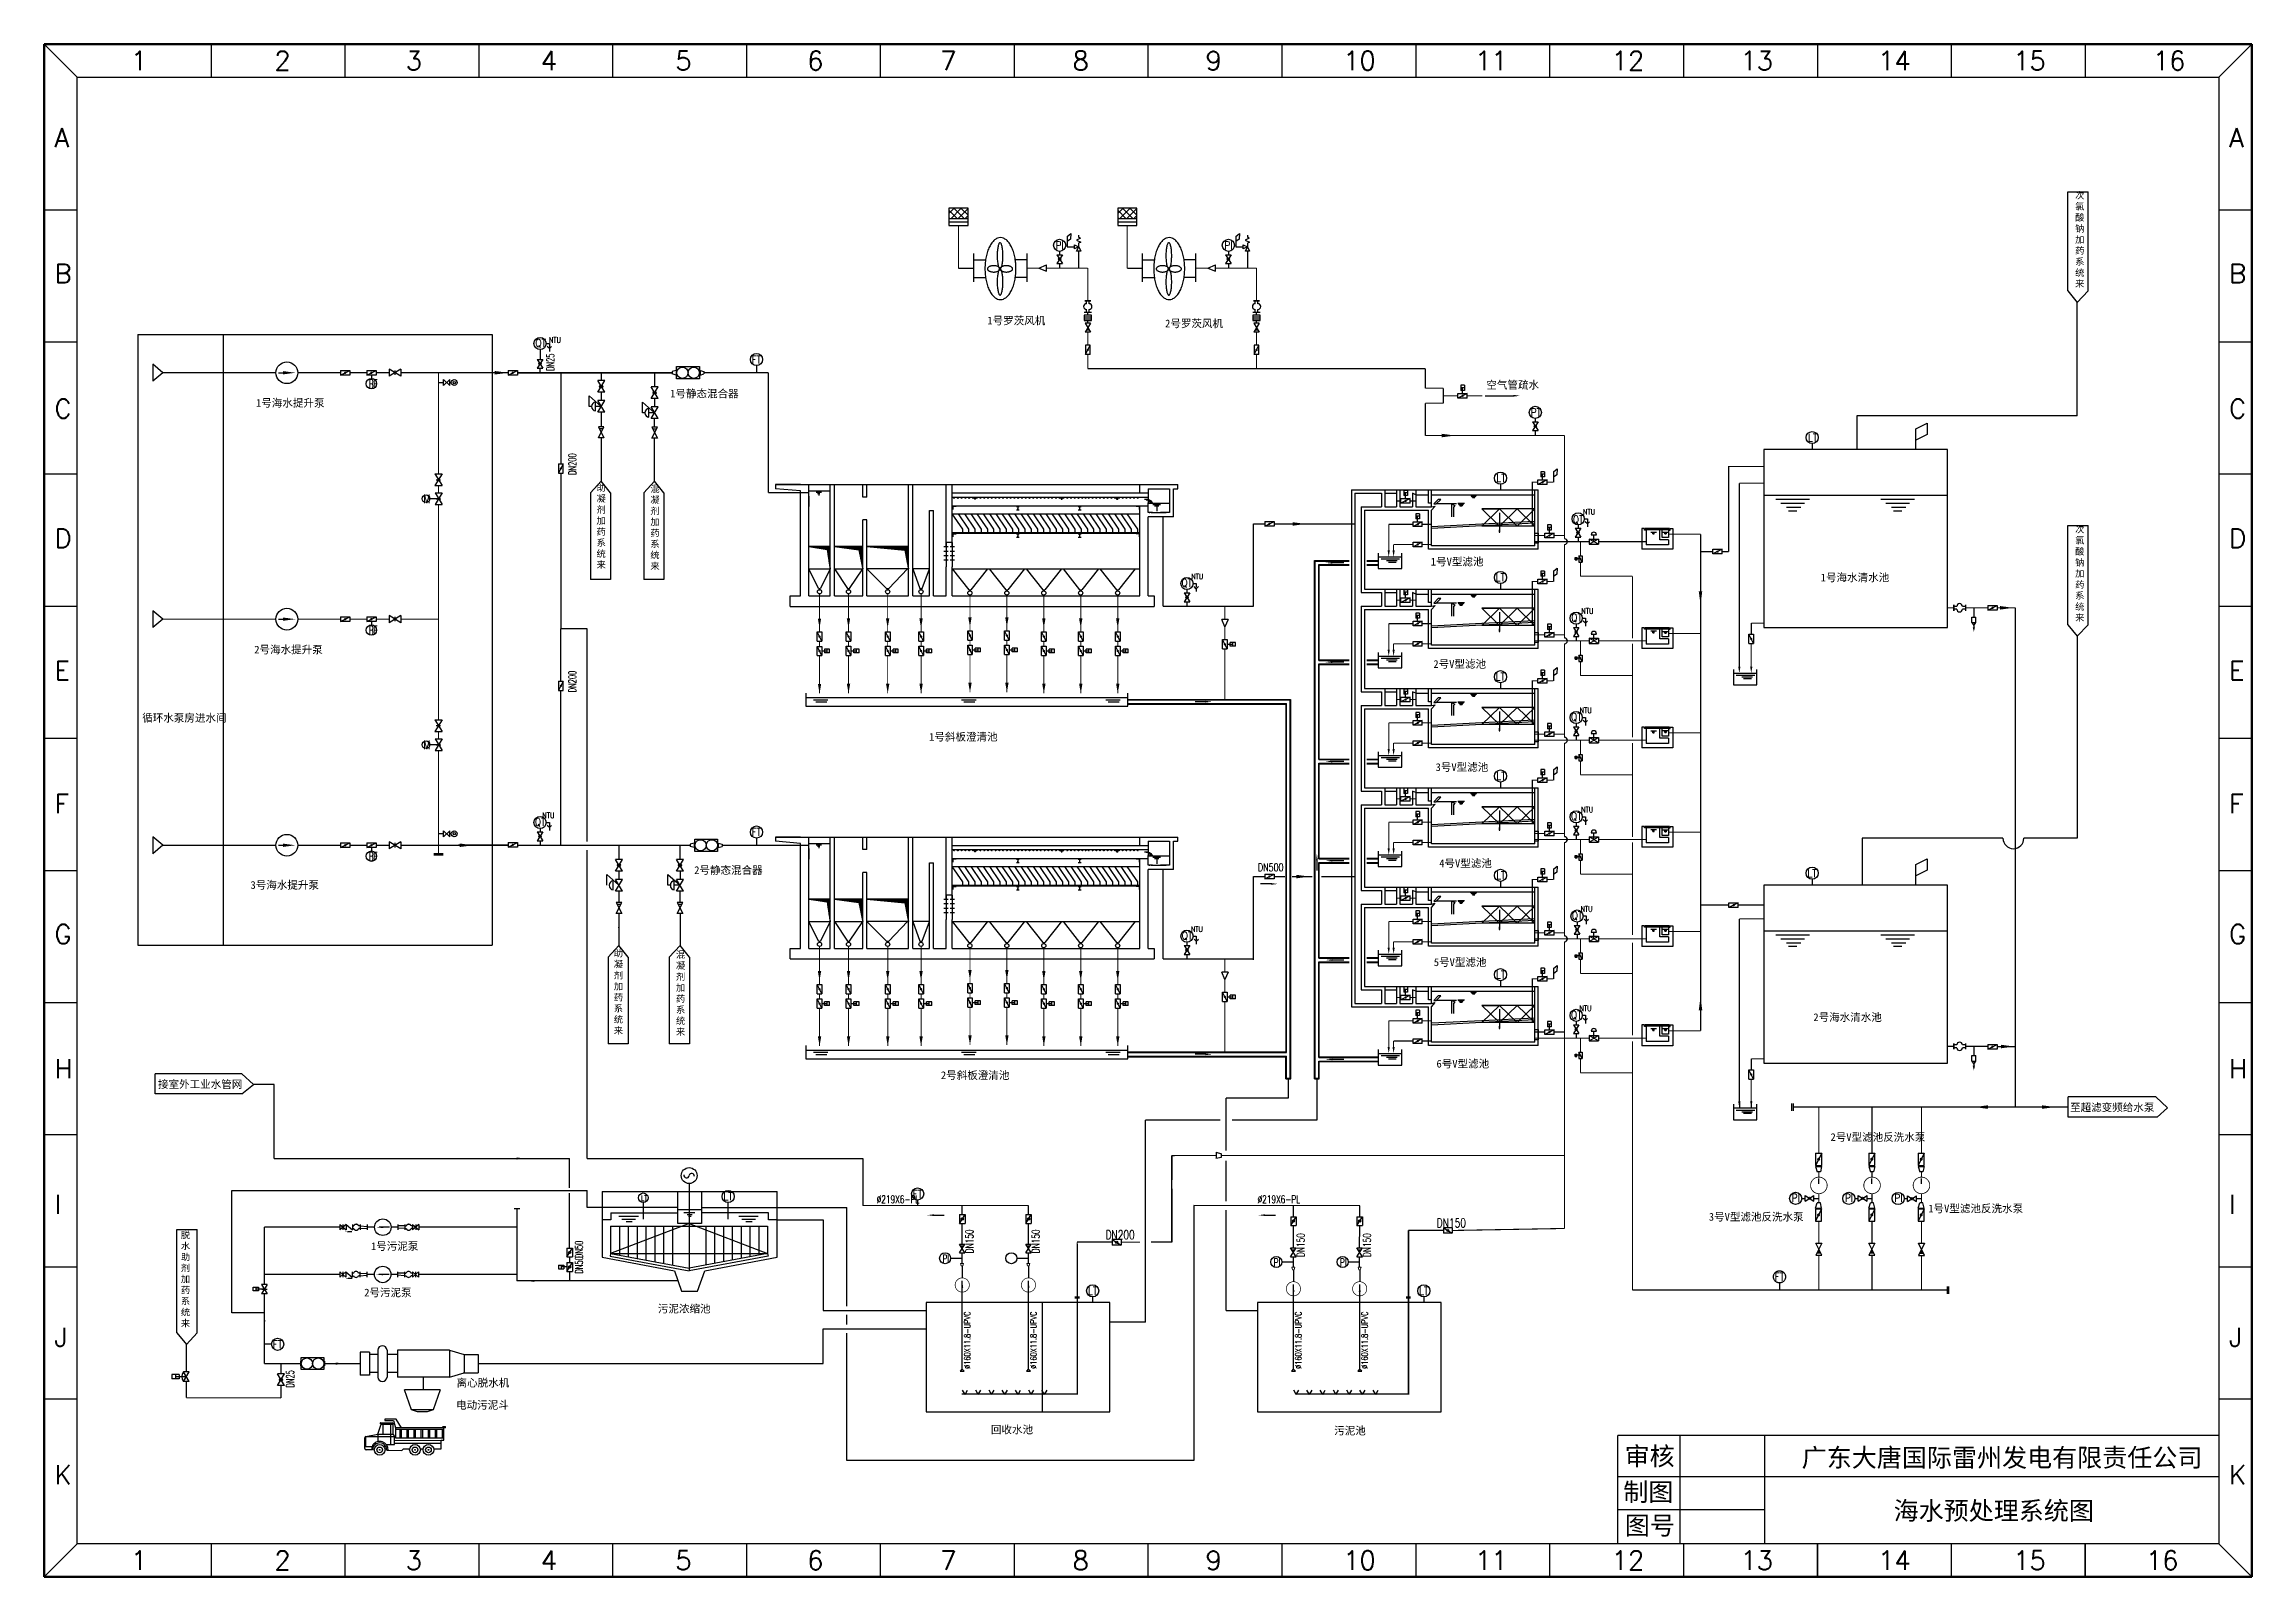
# Model space of a CAD drawing. Extents: x 4355 to 5355, y 1066 to 1761.
import ezdxf
from ezdxf.enums import TextEntityAlignment as Align

# ---------------------------------------------------------------- set-up
doc = ezdxf.new("R2010")
doc.units = 0
doc.header["$LTSCALE"] = 10
doc.header["$MEASUREMENT"] = 0
for name, pattern in [('BORDER', [1.75, 0.5, -0.25, 0.5, -0.25, 0, -0.25]), ('DASHED', [0.75, 0.5, -0.25]), ('ZJ', [24, 10, -2, 0, -2, 10])]:
    doc.linetypes.add(name, pattern=pattern)
doc.layers.get('0').update_dxf_attribs({"linetype": 'CONTINUOUS'})
for name, color, linetype in [('1', 7, 'ZJ'), ('10', 7, 'CONTINUOUS'), ('3', 1, 'CONTINUOUS'), ('4', 7, 'CONTINUOUS'), ('AID-LINE', 4, 'CONTINUOUS'), ('B', 6, 'CONTINUOUS'), ('NEW', 70, 'CONTINUOUS'), ('STRUCTURE0', 3, 'CONTINUOUS'), ('TANK0', 7, 'CONTINUOUS'), ('修改', 7, 'CONTINUOUS'), ('排泥管', 126, 'DASHED'), ('标准', 4, 'CONTINUOUS'), ('气动蝶阀', 7, 'CONTINUOUS'), ('生产水', 1, 'CONTINUOUS'), ('生活水', 3, 'BORDER'), ('管径', 2, 'CONTINUOUS'), ('阀门', 7, 'CONTINUOUS')]:
    doc.layers.add(name, color=color, linetype=linetype)
doc.styles.add('HZ', font='geditxt.shx', dxfattribs={"width": 0.7, "bigfont": 'hztxt1.shx'})
doc.styles.add('HZ2', font='geditxt.shx', dxfattribs={"width": 0.7, "bigfont": 'hztxt1.shx'})
doc.styles.add('样式 1', font='fangsong_GB2312.ttf', dxfattribs={"height": 2})
doc.styles.add('样式 2', font='txt.shx', dxfattribs={"height": 2})
doc.styles.add('样式 3', font='', dxfattribs={"height": 3.5})
doc.styles.get('样式 3').set_extended_font_data('FangSong')
pattern_1 = [(45, (4573.004834, 1374.252564), (-0.0211870823, 0.0211870823), [])]
pattern_2 = [(45, (4573.004834, 1214.465903), (-0.0211870823, 0.0211870823), [])]

msp = doc.modelspace()

# ---------------------------------------------------------------- texts
at = {"color": 7, "linetype": 'ByBlock', "lineweight": -3, "style": '样式 2'}
for s, height, p in [('1', 8.59, (4394.02, 1748.91)), ('2', 8.59, (4458.98, 1748.91)), ('3', 8.59, (4518.48, 1748.91)), ('4', 8.59, (4579.64, 1748.91)), ('5', 8.59, (4640.57, 1748.91)), ('6', 8.59, (4700.31, 1748.91)), ('7', 8.59, (4760.53, 1748.91)), ('8', 8.59, (4820.5, 1748.91)), ('9', 8.59, (4880.72, 1748.91)), ('10', 8.591, (4943.07, 1748.91)), ('11', 8.591, (5002.81, 1748.91)), ('12', 8.591, (5064.68, 1748.91)), ('13', 8.591, (5123, 1748.91)), ('14', 8.591, (5185.35, 1748.91)), ('15', 8.591, (5246.52, 1748.91)), ('16', 8.591, (5309.81, 1748.91)), ('A', 8.59, (4359.33, 1713.99)), ('A', 8.59, (5344.31, 1713.99)), ('B', 8.59, (4359.33, 1652.45)), ('B', 8.59, (5344.31, 1652.45)), ('C', 8.59, (4359.33, 1591.2)), ('C', 8.59, (5344.31, 1591.2)), ('D', 8.59, (4359.33, 1532.44)), ('D', 8.59, (5344.31, 1532.44)), ('E', 8.59, (4359.33, 1472.56)), ('E', 8.59, (5344.31, 1472.56)), ('F', 8.59, (4359.33, 1412.14)), ('F', 8.59, (5344.31, 1412.14)), ('G', 8.59, (4359.33, 1353.1)), ('G', 8.59, (5344.31, 1353.1)), ('H', 8.59, (4359.33, 1292.12)), ('H', 8.59, (5344.31, 1292.12)), ('I', 8.59, (4359.33, 1230.59)), ('I', 8.59, (5344.31, 1230.59)), ('J', 8.59, (4359.33, 1170.44)), ('J', 8.59, (5344.31, 1170.44)), ('K', 8.59, (4359.33, 1108.08)), ('K', 8.59, (5344.31, 1108.08)), ('1', 8.59, (4394.02, 1069.31)), ('2', 8.59, (4458.98, 1069.31)), ('3', 8.59, (4518.48, 1069.31)), ('4', 8.59, (4579.64, 1069.31)), ('5', 8.59, (4640.57, 1069.31)), ('6', 8.59, (4700.31, 1069.31)), ('7', 8.59, (4760.53, 1069.31)), ('8', 8.59, (4820.5, 1069.31)), ('9', 8.59, (4880.72, 1069.31)), ('10', 8.591, (4943.07, 1069.31)), ('11', 8.591, (5002.81, 1069.31)), ('12', 8.591, (5064.68, 1069.31)), ('13', 8.591, (5123, 1069.31)), ('14', 8.591, (5185.35, 1069.31)), ('15', 8.591, (5246.52, 1069.31)), ('16', 8.591, (5306.69, 1069.31))]:
    msp.add_text(s, height=height, dxfattribs=at).set_placement(p)
at = {"ltscale": 2, "style": 'HZ', "width": 0.85}
for s, height, p in [('PI', 3.5, (4814.63, 1669.53)), ('PI', 3.5, (4891.06, 1669.53)), ('QT', 3.5, (4579.61, 1625.26)), ('NTU', 2.5, (4586.03, 1626.59)), ('FT', 3.5, (4677.3, 1617.75)), ('PT', 3.5, (5030.34, 1593.81)), ('LT', 3.5, (5014.53, 1564.02)), ('NTU', 2.5, (5054.42, 1548.78)), ('QT', 3.5, (5049.52, 1545.29)), ('LT', 3.5, (5014.29, 1519.02)), ('QT', 3.5, (5048.77, 1500.81)), ('NTU', 2.5, (5053.67, 1503.78)), ('LT', 3.5, (5014.29, 1474.02)), ('NTU', 2.5, (5052.92, 1458.78)), ('QT', 3.5, (5048.65, 1455.81)), ('LT', 3.5, (5014.57, 1429.02)), ('QT', 3.5, (4579.37, 1408.22)), ('NTU', 2.5, (4583.07, 1411.19)), ('FT', 3.5, (4677.3, 1403.63)), ('LT', 3.5, (5014.49, 1384.02)), ('NTU', 2.5, (5053.3, 1368.78)), ('NTU', 2.5, (4876.81, 1359.66)), ('QT', 3.5, (5049.05, 1365.81)), ('QT', 3.5, (4872.37, 1356.7)), ('LT', 3.5, (5014.45, 1339.02)), ('QT', 3.5, (5048.65, 1320.81)), ('NTU', 2.5, (5052.8, 1323.78))]:
    msp.add_text(s, height=height, dxfattribs=at).set_placement(p, align=Align.MIDDLE_CENTER)
at = {"style": '样式 3'}
for s, p in [('1号罗茨风机', (4781.89, 1633.66)), ('2号罗茨风机', (4862.39, 1632.35)), ('1号静态混合器', (4638.22, 1600.57)), ('空气管疏水', (5007.92, 1604.51)), ('2号静态混合器', (4649.1, 1384.63)), ('接室外工业水管网', (4406.26, 1287.63)), ('至超滤变频给水泵', (5272.3, 1277.11)), ('2号V型滤池反洗水泵', (5163.78, 1263.65)), ('3号V型滤池反洗水泵', (5108.67, 1227.52)), ('1号V型滤池反洗水泵', (5208.07, 1231.28))]:
    msp.add_text(s, height=3.5, dxfattribs=at).set_placement(p)
for s, p in [('1号海水提升泵', (4466.15, 1598.11)), ('1号V型滤池', (4994.68, 1526.17)), ('1号海水清水池', (5174.87, 1518.98)), ('2号海水提升泵', (4465.35, 1486.32)), ('2号V型滤池', (4995.84, 1479.78)), ('循环水泵房进水间', (4418.19, 1455.36)), ('1号斜板澄清池', (4771.02, 1446.79)), ('3号V型滤池', (4996.84, 1433.05)), ('4号V型滤池', (4998.48, 1389.45)), ('3号海水提升泵', (4463.66, 1379.66)), ('5号V型滤池', (4996.03, 1344.66)), ('2号海水清水池', (5171.53, 1319.71)), ('6号V型滤池', (4997.25, 1298.66)), ('2号斜板澄清池', (4776.36, 1293.44)), ('1号污泥泵', (4513.43, 1215.97)), ('2号污泥泵', (4510.38, 1194.97)), ('污泥浓缩池', (4644.59, 1187.62)), ('离心脱水机', (4553.43, 1154.06)), ('电动污泥斗', (4553.19, 1143.99)), ('回收水池', (4793.05, 1132.84)), ('污泥池', (4946.15, 1132.36))]:
    msp.add_text(s, height=3.5, dxfattribs=at).set_placement(p, align=Align.MIDDLE_CENTER)
at = {"ltscale": 2, "style": 'HZ', "width": 0.5}
for p in [(4501.83, 1604.69), (4501.83, 1493.04), (4501.83, 1390.59)]:
    msp.add_text('BF', height=4, dxfattribs=at).set_placement(p)
at = {"color": 0, "style": 'HZ', "width": 0.85}
for p in [(5155.76, 1582.32), (5155.47, 1384.98)]:
    msp.add_text('LT', height=3.5, dxfattribs=at).set_placement(p, align=Align.MIDDLE_CENTER)
at = {"color": 4, "style": 'HZ', "width": 0.85}
for s, height, p in [('NTU', 2.5, (4876.98, 1519.45)), ('QT', 3.5, (4872.25, 1516.57)), ('LT', 3.5, (4664.49, 1238.5)), ('FT', 3.5, (4750.31, 1239.64)), ('LT', 3.5, (4829.59, 1195.74)), ('LT', 3.5, (4979.59, 1195.74)), ('LT', 3.5, (4979.59, 1195.74)), ('FT', 3.5, (4460.44, 1171.52))]:
    msp.add_text(s, height=height, dxfattribs=at).set_placement(p, align=Align.MIDDLE_CENTER)
at = {"style": 'HZ'}
for s, width, p in [('DN200', 0.6, (4595.62, 1466.94)), ('DN150', 0.7, (4925.57, 1211.03)), ('DN150', 0.7, (4955.58, 1211.03))]:
    msp.add_text(s, height=3.5, rotation=90, dxfattribs=dict(at, width=width)).set_placement(p)
at = {"color": 7, "style": 'HZ', "width": 0.7}
for p in [(4761.56, 1208.62), (4911.57, 1206.91), (4911.57, 1206.91), (4941.58, 1206.91), (4941.58, 1206.91)]:
    msp.add_text('PI', height=3.5, dxfattribs=at).set_placement(p)
at = {"char_height": 3, "attachment_point": 1, "style": '样式 3'}
for s, insert in [('次氯酸钠\\P加\\P药\\P系统来', (5274.59, 1693.62)), ('助凝\\P剂\\P加\\P药\\P系统来', (4604.87, 1561.26)), ('混凝\\P剂\\P加\\P药\\P系统来', (4629.25, 1560.66)), ('次氯酸钠\\P加\\P药\\P系统来', (5274.59, 1542.29)), ('助凝\\P剂\\P加\\P药\\P系统来', (4612.69, 1350.23)), ('混凝\\P剂\\P加\\P药\\P系统来', (4640.85, 1349.62)), ('脱水助\\P剂\\P加\\P药\\P系统来', (4416.6, 1222.55))]:
    msp.add_mtext_dynamic_manual_height_columns(s, width=4.4803, gutter_width=0, heights=[60.55], dxfattribs=dict(at, insert=insert))
at = {"color": 0, "char_height": 8.316, "width": 273.7147, "attachment_point": 5, "style": '样式 1'}
for s, insert in [('{\\fFangSong_GB2312|b0|i0|c134|p49;审核}', (5081.85, 1120.37)), ('广东大唐国际雷州发电有限责任公司', (5241.47, 1119.64)), ('{\\fFangSong_GB2312|b0|i0|c134|p49;制图}', (5081.28, 1104.15)), ('海水预处理系统图', (5237.74, 1095.65)), ('{\\fFangSong_GB2312|b0|i0|c134|p49;图号}', (5081.98, 1088.97))]:
    msp.add_mtext(s, dxfattribs=dict(at, insert=insert))
at = {"layer": '1', "color": 0, "style": 'HZ', "width": 0.85}
for s, p in [('PI', (5148.08, 1237.88)), ('PI', (5172.18, 1237.88)), ('PI', (5194.54, 1237.79)), ('FT', (5140.69, 1202.08))]:
    msp.add_text(s, height=3.5, dxfattribs=at).set_placement(p, align=Align.MIDDLE_CENTER)
at = {"layer": '4', "color": 7, "style": 'HZ', "width": 0.75}
for p in [(4526.42, 1552.61), (4526.42, 1441.15)]:
    msp.add_text('M', height=4, dxfattribs=at).set_placement(p)
at = {"layer": '修改', "color": 0, "style": 'HZ', "width": 0.7}
msp.add_text('LT', height=2.4, dxfattribs=at).set_placement((4625.05, 1236.51))
at = {"layer": '排泥管', "color": 0, "ltscale": 3, "style": 'HZ', "width": 0.75}
msp.add_text('DN150', height=3.99, dxfattribs=at).set_placement((4985.44, 1224.5))
at = {"layer": '标准', "color": 2, "style": 'HZ'}
for s, width, p in [('DN500', 0.75, (4904.46, 1385.9)), ('%%C219X6-PL', 0.7, (4904.26, 1235.46))]:
    msp.add_text(s, height=3.5, dxfattribs=dict(at, width=width)).set_placement(p)
at = {"layer": '气动蝶阀', "color": 7, "style": 'HZ', "width": 0.85}
for s, height, p in [('QT', 3.5, (5048.65, 1410.81)), ('NTU', 2.5, (5053.54, 1413.78))]:
    msp.add_text(s, height=height, dxfattribs=at).set_placement(p, align=Align.MIDDLE_CENTER)
at = {"layer": '气动蝶阀', "color": 7, "style": 'HZ2', "width": 0.7}
for p in [(4924.18, 1160.38), (4954.19, 1160.38)]:
    msp.add_text('%%C160X11.8-UPVC', height=2.8, rotation=90, dxfattribs=at).set_placement(p)
at = {"layer": '管径', "color": 4}
for s, height, style, width, p in [('DN25', 3.5, 'HZ', 0.6, (4585.75, 1612.6)), ('DN200', 3.5, 'HZ', 0.6, (4595.62, 1565.46)), ('DN150', 3.5, 'HZ', 0.7, (4775.55, 1212.75)), ('DN150', 3.5, 'HZ', 0.7, (4805.56, 1212.75)), ('DN150', 3.5, 'HZ', 0.7, (4925.57, 1211.03)), ('DN150', 3.5, 'HZ', 0.7, (4955.58, 1211.03)), ('%%C160X11.8-UPVC', 2.8, 'HZ2', 0.7, (4774.18, 1160.38)), ('%%C160X11.8-UPVC', 2.8, 'HZ2', 0.7, (4804.19, 1160.38)), ('%%C160X11.8-UPVC', 2.8, 'HZ2', 0.7, (4924.18, 1160.38)), ('%%C160X11.8-UPVC', 2.8, 'HZ2', 0.7, (4954.19, 1160.38))]:
    msp.add_text(s, height=height, rotation=90, dxfattribs=dict(at, style=style, width=width)).set_placement(p)
at = {"layer": '管径', "color": 4, "style": 'HZ', "width": 0.7}
for p in [(4731.75, 1235.46), (4904.26, 1235.46)]:
    msp.add_text('%%C219X6-PL', height=3.5, dxfattribs=at).set_placement(p)
at = {"layer": '管径', "color": 4, "ltscale": 3, "style": 'HZ', "width": 0.75}
for s, p in [('DN200', (4835.44, 1219.17)), ('DN150', (4985.44, 1224.5))]:
    msp.add_text(s, height=3.99, dxfattribs=at).set_placement(p)
at = {"layer": '管径', "color": 4, "ltscale": 0.3, "style": 'HZ', "width": 0.6}
for s, p in [('DN50', (4598.64, 1210.55)), ('DN50', (4598.64, 1203.52)), ('DN25', (4467.85, 1151.9))]:
    msp.add_text(s, height=3.5, rotation=90, dxfattribs=at).set_placement(p)

# ---------------------------------------------------------------- blocks, each defined once
blk = doc.blocks.new('A$C38862A56')
at = {"color": 0}
for p, q in [((0, 0), (4, 2.5)), ((0, 2.5), (0, 0)), ((0, 2.5), (4, 0)), ((3.17, 1.98), (3.17, 0.52)), ((4, 2.5), (4, 0))]:
    blk.add_line(p, q, dxfattribs=at)
blk = doc.blocks.new('A$C17911FE2')
h = blk.add_hatch(color=0)
edge = h.paths.add_edge_path()
edge.add_arc((1.25, 2), 0.5, 0, 360)
at = {"color": 0}
for p, q in [((0, 0), (2.5, 4)), ((0, 4), (0, 0)), ((0, 4), (2.5, 4)), ((0, 0), (2.5, 0)), ((2.5, 4), (2.5, 0))]:
    blk.add_line(p, q, dxfattribs=at)
blk.add_circle((1.25, 2), 0.5, dxfattribs=at)
blk = doc.blocks.new('A$C10D062EE')
at = {"layer": '气动蝶阀', "color": 7}
for p, q in [((0, 2.83), (2.37, 2.83)), ((0, 2.83), (0, 1.17)), ((0, 1.17), (2.37, 1.17)), ((1.15, 2.83), (1.15, 1.17)), ((3.73, 2), (1.15, 2)), ((2.37, 2.83), (2.37, 1.17))]:
    blk.add_line(p, q, dxfattribs=at)
at = {"color": 0}
blk.add_blockref('A$C17911FE2', (3.73, 0), dxfattribs=at)

# ---------------------------------------------------------------- hatches: boundary and pattern name
h = msp.add_hatch()
h.set_pattern_fill('ANSI37', color=256, scale=24, style=0)
h.set_pattern_definition([(135, (5225.0294, 1495.3213), (1.59099, 1.59099), []), (45, (5225.0294, 1495.3213), (1.59099, -1.59099), [])])
h.paths.add_polyline_path([(4764.51, 1686.32), (4773.13, 1686.32), (4773.13, 1681.59), (4764.51, 1681.59)])
h = msp.add_hatch()
h.set_pattern_fill('ANSI37', color=256, scale=24, style=0)
h.set_pattern_definition([(135, (5301.459, 1495.3213), (1.59099, 1.59099), []), (45, (5301.459, 1495.3213), (1.59099, -1.59099), [])])
h.paths.add_polyline_path([(4840.94, 1686.32), (4849.56, 1686.32), (4849.56, 1681.59), (4840.94, 1681.59)])
h = msp.add_hatch(color=0)
edge = h.paths.add_edge_path()
edge.add_arc((4814.63, 1663.28), 0.5, 0, 360)
h = msp.add_hatch(color=0)
edge = h.paths.add_edge_path()
edge.add_arc((4891.06, 1663.28), 0.5, 0, 360)
h = msp.add_hatch(color=0)
edge = h.paths.add_edge_path()
edge.add_arc((4579.29, 1615.85), 0.5, 0, 360)
h = msp.add_hatch(color=256)
h.paths.add_polyline_path([(4607.67, 1605.6, 0.263304), (4607.34, 1606.2), (4606.98, 1605.6), (4607.34, 1605.01, 0.263304)])
h.paths.add_polyline_path([(4606.62, 1606.2, 0.263304), (4606.29, 1605.6, 0.263304), (4606.62, 1605.01), (4606.98, 1605.6)])
h.paths.add_polyline_path([(4606.98, 1605.6), (4607.34, 1606.2, 0.277272), (4606.62, 1606.2)])
h.paths.add_polyline_path([(4606.62, 1605.01, 0.277272), (4607.34, 1605.01), (4606.98, 1605.6)])
h = msp.add_hatch(color=256)
h.paths.add_polyline_path([(4631.86, 1602.72, 0.263304), (4631.52, 1603.32), (4631.16, 1602.72), (4631.52, 1602.13, 0.263304)])
h.paths.add_polyline_path([(4630.81, 1603.32, 0.263304), (4630.47, 1602.72, 0.263304), (4630.81, 1602.13), (4631.16, 1602.72)])
h.paths.add_polyline_path([(4631.16, 1602.72), (4631.52, 1603.32, 0.277272), (4630.81, 1603.32)])
h.paths.add_polyline_path([(4630.81, 1602.13, 0.277272), (4631.52, 1602.13), (4631.16, 1602.72)])
h = msp.add_hatch(color=0)
edge = h.paths.add_edge_path()
edge.add_arc((5030.09, 1587.56), 0.5, 0, 360)
at = {"ltscale": 8}
h = msp.add_hatch(dxfattribs=at)
h.set_pattern_fill('ANSI31', color=6, scale=0.009437, style=0)
h.set_pattern_definition(pattern_1)
h.paths.add_polyline_path([(4710.7, 1532.99), (4701.08, 1532.99), (4709.37, 1531.72), (4710.7, 1522.89)])
h = msp.add_hatch(dxfattribs=at)
h.set_pattern_fill('ANSI31', color=6, scale=0.009437, style=0)
h.set_pattern_definition(pattern_1)
h.paths.add_polyline_path([(4725.43, 1532.99), (4712.59, 1532.99), (4723.66, 1531.54), (4725.43, 1522.89)])
h = msp.add_hatch(dxfattribs=at)
h.set_pattern_fill('ANSI31', color=6, scale=0.009437, style=0)
h.set_pattern_definition([(45, (4572.061116, 1348.489052), (-0.0211870823, 0.0211870823), [])])
h.paths.add_polyline_path([(4744.58, 1531.36), (4746.19, 1522.89), (4746.19, 1532.99), (4727.31, 1532.99)])
h = msp.add_hatch(color=0)
edge = h.paths.add_edge_path()
edge.add_arc((5049.45, 1539.32), 0.5, 0, 360)
h = msp.add_hatch(color=0)
edge = h.paths.add_edge_path()
edge.add_arc((4872.29, 1509.98), 0.5, 0, 360)
h = msp.add_hatch(color=0)
edge = h.paths.add_edge_path()
edge.add_arc((5048.57, 1494.32), 0.5, 0, 360)
h = msp.add_hatch(color=0)
edge = h.paths.add_edge_path()
edge.add_arc((5048.57, 1449.32), 0.5, 0, 360)
h = msp.add_hatch(color=0)
edge = h.paths.add_edge_path()
edge.add_arc((4579.29, 1401.72), 0.5, 0, 360)
h = msp.add_hatch(color=0)
edge = h.paths.add_edge_path()
edge.add_arc((5048.57, 1404.32), 0.5, 0, 360)
h = msp.add_hatch(color=256)
h.paths.add_polyline_path([(4615.7, 1388.6, 0.263304), (4615.36, 1389.2), (4615, 1388.6), (4615.36, 1388.01, 0.263304)])
h.paths.add_polyline_path([(4614.64, 1389.2, 0.263304), (4614.31, 1388.6, 0.263304), (4614.64, 1388.01), (4615, 1388.6)])
h.paths.add_polyline_path([(4615, 1388.6), (4615.36, 1389.2, 0.277272), (4614.64, 1389.2)])
h.paths.add_polyline_path([(4614.64, 1388.01, 0.277272), (4615.36, 1388.01), (4615, 1388.6)])
h = msp.add_hatch(color=256)
h.paths.add_polyline_path([(4643.36, 1388.6, 0.263304), (4643.02, 1389.2), (4642.66, 1388.6), (4643.02, 1388.01, 0.263304)])
h.paths.add_polyline_path([(4642.31, 1389.2, 0.263304), (4641.97, 1388.6, 0.263304), (4642.31, 1388.01), (4642.66, 1388.6)])
h.paths.add_polyline_path([(4643.02, 1389.2, 0.277272), (4642.31, 1389.2), (4642.66, 1388.6)])
h.paths.add_polyline_path([(4642.66, 1388.6), (4642.31, 1388.01, 0.277272), (4643.02, 1388.01)])
h = msp.add_hatch(dxfattribs=at)
h.set_pattern_fill('ANSI31', color=6, scale=0.009437, style=0)
h.set_pattern_definition(pattern_2)
h.paths.add_polyline_path([(4710.7, 1373.2), (4701.08, 1373.2), (4709.37, 1371.94), (4710.7, 1363.1)])
h = msp.add_hatch(dxfattribs=at)
h.set_pattern_fill('ANSI31', color=6, scale=0.009437, style=0)
h.set_pattern_definition(pattern_2)
h.paths.add_polyline_path([(4725.43, 1373.2), (4712.59, 1373.2), (4723.66, 1371.75), (4725.43, 1363.1)])
h = msp.add_hatch(dxfattribs=at)
h.set_pattern_fill('ANSI31', color=6, scale=0.009437, style=0)
h.set_pattern_definition([(45, (4572.061116, 1188.70239), (-0.0211870823, 0.0211870823), [])])
h.paths.add_polyline_path([(4744.58, 1371.58), (4746.19, 1363.1), (4746.19, 1373.2), (4727.31, 1373.2)])
h = msp.add_hatch(color=0)
edge = h.paths.add_edge_path()
edge.add_arc((4872.29, 1350.2), 0.5, 0, 360)
h = msp.add_hatch(color=0)
edge = h.paths.add_edge_path()
edge.add_arc((5048.98, 1359.32), 0.5, 0, 360)
h = msp.add_hatch(color=0)
edge = h.paths.add_edge_path()
edge.add_arc((5048.57, 1314.32), 0.5, 0, 360)
h = msp.add_hatch(color=0)
edge = h.paths.add_edge_path()
edge.add_arc((5154.25, 1237.63), 0.5, 0, 360)
h = msp.add_hatch(color=0)
edge = h.paths.add_edge_path()
edge.add_arc((5178.35, 1237.63), 0.5, 0, 360)
h = msp.add_hatch(color=0)
edge = h.paths.add_edge_path()
edge.add_arc((5200.71, 1237.54), 0.5, 0, 360)
at = {"ltscale": 0.1}
for points in [[(5159.35, 1212.88), (5157.63, 1212.88), (5158.49, 1214.59)], [(5183.41, 1212.88), (5181.7, 1212.88), (5182.55, 1214.59)], [(5205.81, 1212.83), (5204.1, 1212.83), (5204.96, 1214.55)]]:
    msp.add_hatch(color=7, dxfattribs=at).paths.add_polyline_path(points)
h = msp.add_hatch(color=256)
h.paths.add_polyline_path([(4462.62, 1155.43, 0.263304), (4462.29, 1156.03), (4461.93, 1155.43), (4462.29, 1154.84, 0.263304)])
h.paths.add_polyline_path([(4461.57, 1156.03, 0.263304), (4461.24, 1155.43, 0.263304), (4461.57, 1154.84), (4461.93, 1155.43)])
h.paths.add_polyline_path([(4462.29, 1156.03, 0.277272), (4461.57, 1156.03), (4461.93, 1155.43)])
h.paths.add_polyline_path([(4461.93, 1155.43), (4461.57, 1154.84, 0.277272), (4462.29, 1154.84)])

# ---------------------------------------------------------------- linework, layer by layer
at = {"color": 7, "linetype": 'ByBlock', "lineweight": 50}
for p, q in [((4354.68, 1760.69), (5354.63, 1760.69)), ((4354.68, 1066.12), (4354.68, 1760.69)), ((5354.63, 1760.69), (5354.63, 1066.12)), ((5354.63, 1066.12), (4354.68, 1066.12))]:
    msp.add_line(p, q, dxfattribs=at)
at = {"color": 7, "linetype": 'ByBlock', "lineweight": -3}
for p, q in [((4369.65, 1745.72), (4354.68, 1760.69)), ((4430.27, 1760.69), (4430.27, 1745.72)), ((4490.9, 1760.69), (4490.9, 1745.72)), ((4551.53, 1760.69), (4551.53, 1745.72)), ((4612.15, 1760.69), (4612.15, 1745.72)), ((4672.78, 1760.69), (4672.78, 1745.72)), ((4733.4, 1760.69), (4733.4, 1745.72)), ((4794.03, 1760.69), (4794.03, 1745.72)), ((4854.65, 1760.69), (4854.65, 1745.72)), ((4915.28, 1760.69), (4915.28, 1745.72)), ((4975.9, 1760.69), (4975.9, 1745.72)), ((5036.53, 1760.69), (5036.53, 1745.72)), ((5097.16, 1760.69), (5097.16, 1745.72)), ((5157.88, 1760.69), (5157.88, 1745.72)), ((5218.51, 1760.69), (5218.51, 1745.72)), ((5279.13, 1760.69), (5279.13, 1745.72)), ((5339.66, 1745.72), (5354.63, 1760.69)), ((4369.65, 1685.51), (4354.68, 1685.51)), ((5354.63, 1685.51), (5339.66, 1685.51)), ((5354.63, 1685.51), (5339.66, 1685.51)), ((4369.65, 1625.63), (4354.68, 1625.63)), ((5354.63, 1625.63), (5339.66, 1625.63)), ((4369.65, 1565.75), (4354.68, 1565.75)), ((5354.63, 1565.75), (5339.66, 1565.75)), ((4369.65, 1505.88), (4354.68, 1505.88)), ((5354.63, 1505.88), (5339.66, 1505.88)), ((4369.65, 1446), (4354.68, 1446)), ((5354.63, 1446), (5339.66, 1446)), ((4369.65, 1386.12), (4354.68, 1386.12)), ((5354.63, 1386.12), (5339.66, 1386.12)), ((4369.65, 1326.25), (4354.68, 1326.25)), ((5354.63, 1326.25), (5339.66, 1326.25)), ((4369.65, 1266.37), (4354.68, 1266.37)), ((5354.63, 1266.37), (5339.66, 1266.37)), ((4369.65, 1206.49), (4354.68, 1206.49)), ((5354.63, 1206.49), (5339.66, 1206.49)), ((4369.65, 1146.61), (4354.68, 1146.61)), ((5354.63, 1146.61), (5339.66, 1146.61)), ((4369.65, 1081.09), (4354.68, 1066.12)), ((4430.27, 1081.09), (4430.27, 1066.12)), ((4430.27, 1081.09), (4430.27, 1066.12)), ((4490.9, 1081.09), (4490.9, 1066.12)), ((4551.53, 1081.09), (4551.53, 1066.12)), ((4612.15, 1081.09), (4612.15, 1066.12)), ((4672.78, 1081.09), (4672.78, 1066.12)), ((4733.4, 1081.09), (4733.4, 1066.12)), ((4794.03, 1081.09), (4794.03, 1066.12)), ((4854.65, 1081.09), (4854.65, 1066.12)), ((4915.28, 1081.09), (4915.28, 1066.12)), ((4975.9, 1081.09), (4975.9, 1066.12)), ((5036.53, 1081.09), (5036.53, 1066.12)), ((5097.16, 1081.09), (5097.16, 1066.12)), ((5097.16, 1081.09), (5097.16, 1066.12)), ((5157.78, 1081.09), (5157.78, 1066.12)), ((5157.88, 1081.09), (5157.88, 1066.12)), ((5218.41, 1081.09), (5218.41, 1066.12)), ((5218.51, 1081.09), (5218.51, 1066.12)), ((5279.03, 1081.09), (5279.03, 1066.12)), ((5279.13, 1081.09), (5279.13, 1066.12)), ((5339.66, 1081.09), (5354.63, 1066.12))]:
    msp.add_line(p, q, dxfattribs=at)
at = {"color": 7, "linetype": 'ByBlock', "lineweight": 30}
for p, q in [((4369.65, 1745.72), (5339.66, 1745.72)), ((4369.65, 1081.09), (4369.65, 1745.72)), ((5339.66, 1745.72), (5339.66, 1081.09)), ((5339.66, 1130.11), (5067.45, 1130.11)), ((5339.66, 1081.09), (4369.65, 1081.09))]:
    msp.add_line(p, q, dxfattribs=at)
for p, q in [((5271.27, 1693.81), (5280.42, 1693.81)), ((5271.27, 1648.93), (5271.27, 1693.81)), ((5280.42, 1648.93), (5280.42, 1693.81)), ((5271.27, 1648.93), (5275.5, 1643.65)), ((5275.5, 1643.65), (5280.42, 1648.93)), ((5275.5, 1592.29), (5275.5, 1643.65)), ((4403.93, 1615.6), (4403.93, 1607.95)), ((4408.41, 1611.77), (4403.93, 1615.6)), ((4408.41, 1611.77), (4403.93, 1607.95)), ((4502.91, 1610.71), (4502.91, 1609.19)), ((4579.29, 1611.77), (4579.29, 1613.85)), ((4606.98, 1611.77), (4606.98, 1608.25)), ((4640.88, 1611.77), (4641.11, 1611.77)), ((4651.74, 1611.77), (4651.5, 1611.77)), ((4606.99, 1602.95), (4606.99, 1599.15)), ((4606.99, 1593.85), (4606.99, 1587.27)), ((5275.5, 1592.29), (5175.73, 1592.29)), ((5175.73, 1592.29), (5175.73, 1577.03)), ((4606.99, 1582.23), (4606.99, 1582.23)), ((4606.99, 1582.23), (4606.99, 1562.64)), ((4606.99, 1562.64), (4602.08, 1557.36)), ((4611.23, 1557.36), (4606.99, 1562.64)), ((4631.18, 1562.64), (4626.26, 1557.36)), ((4635.41, 1557.36), (4631.18, 1562.64)), ((5039.91, 1568.17), (5039.77, 1565.52)), ((4602.08, 1557.36), (4602.08, 1518.11)), ((4611.23, 1557.36), (4611.23, 1518.11)), ((4626.26, 1557.36), (4626.26, 1518.11)), ((4635.41, 1557.36), (4635.41, 1518.11)), ((5271.27, 1542.48), (5280.42, 1542.48)), ((5271.27, 1497.61), (5271.27, 1542.48)), ((5280.42, 1497.61), (5280.42, 1542.48)), ((5039.91, 1523.17), (5039.77, 1520.52)), ((4611.23, 1518.11), (4602.08, 1518.11)), ((4635.41, 1518.11), (4626.26, 1518.11)), ((4403.93, 1503.94), (4403.93, 1496.29)), ((4408.41, 1500.11), (4403.93, 1503.94)), ((4408.41, 1500.11), (4403.93, 1496.29)), ((4502.91, 1499.05), (4502.91, 1497.53)), ((5271.27, 1497.61), (5275.5, 1492.33)), ((5275.5, 1492.33), (5280.42, 1497.61)), ((5275.5, 1492.33), (5275.5, 1400.83)), ((5039.91, 1478.17), (5039.77, 1475.52)), ((4880.64, 1462.71), (4875.96, 1462.71)), ((5039.91, 1433.17), (5039.77, 1430.52)), ((4403.93, 1401.48), (4403.93, 1393.83)), ((4408.41, 1397.65), (4403.93, 1401.48)), ((5241.89, 1400.83), (5178.15, 1400.83)), ((5178.15, 1400.83), (5178.15, 1379.62)), ((5275.5, 1400.83), (5251.38, 1400.83)), ((4408.41, 1397.65), (4403.93, 1393.83)), ((4502.91, 1396.6), (4502.91, 1395.08)), ((4615.01, 1397.65), (4615.01, 1391.25)), ((4931.17, 1390.87), (4931.17, 1386.19)), ((4615.01, 1385.95), (4615.01, 1382.15)), ((4910.36, 1380.13), (4905.68, 1380.13)), ((5039.91, 1388.17), (5039.77, 1385.52)), ((4615.01, 1376.84), (4615.01, 1371.78)), ((4615.01, 1366.74), (4615.01, 1352.19)), ((4642.68, 1366.74), (4642.68, 1352.19)), ((4615.01, 1352.19), (4610.1, 1346.92)), ((4619.25, 1346.92), (4615.01, 1352.19)), ((4642.68, 1352.19), (4637.76, 1346.92)), ((4646.91, 1346.92), (4642.68, 1352.19)), ((4610.1, 1346.92), (4610.1, 1307.67)), ((4619.25, 1346.92), (4619.25, 1307.67)), ((4637.76, 1346.92), (4637.76, 1307.67)), ((4646.91, 1346.92), (4646.91, 1307.67)), ((5039.91, 1343.17), (5039.77, 1340.52)), ((4619.25, 1307.67), (4610.1, 1307.67)), ((4646.91, 1307.67), (4637.76, 1307.67)), ((4880.64, 1302.92), (4875.96, 1302.92)), ((5311.12, 1283.64), (5271.43, 1283.59)), ((5271.43, 1274.44), (5271.43, 1283.59)), ((5316.4, 1278.73), (5311.12, 1283.64)), ((5311.72, 1274.49), (5271.43, 1274.44)), ((5311.72, 1274.49), (5316.4, 1278.73)), ((5158.42, 1252.59), (5158.42, 1252.05)), ((5182.51, 1252.59), (5182.49, 1252.05)), ((5204.89, 1252.59), (5204.89, 1252.05)), ((4757.71, 1230.03), (4762.39, 1230.03)), ((4907.71, 1230.03), (4912.39, 1230.03)), ((4907.71, 1230.03), (4912.39, 1230.03)), ((5158.36, 1233.16), (5158.37, 1232.83)), ((5182.46, 1233.16), (5182.46, 1232.83)), ((5204.83, 1233.16), (5204.84, 1232.83)), ((4414.85, 1223.6), (4424, 1223.6)), ((4414.85, 1176.66), (4414.85, 1223.6)), ((4424, 1176.66), (4424, 1223.6)), ((4414.85, 1176.66), (4419.09, 1171.38)), ((4419.09, 1171.38), (4424, 1176.66)), ((4419.09, 1158.99), (4419.09, 1171.38)), ((4707.51, 1178.49), (4754.19, 1178.49)), ((4707.51, 1162.76), (4707.51, 1178.49)), ((4454.47, 1162.76), (4470.8, 1162.76)), ((4464.75, 1162.76), (4464.75, 1162.76)), ((4476.26, 1162.76), (4476.26, 1162.76)), ((4481.66, 1162.76), (4486.65, 1162.76)), ((4419.09, 1147.36), (4419.09, 1154.69)), ((4419.09, 1147.36), (4461.94, 1147.26))]:
    msp.add_line(p, q)
at = {"ltscale": 3}
for p, q in [((4773.13, 1681.59), (4764.51, 1681.59)), ((4773.13, 1680.05), (4764.51, 1680.05)), ((4849.56, 1681.59), (4840.94, 1681.59)), ((4849.56, 1680.05), (4840.94, 1680.05))]:
    msp.add_line(p, q, dxfattribs=at)
at = {"color": 7}
for p, q in [((4818, 1673.59), (4819.64, 1674.92)), ((4818, 1673.59), (4818, 1668.9)), ((4819.5, 1672.27), (4818, 1671.21)), ((4819.64, 1674.92), (4819.5, 1672.27)), ((4824.12, 1672.8), (4822.25, 1671.83)), ((4822.25, 1671.83), (4824.16, 1671.01)), ((4823.23, 1674.16), (4823.23, 1673.17)), ((4824.16, 1671.01), (4823.23, 1670.57)), ((4823.23, 1670.57), (4823.23, 1668.69)), ((4894.43, 1673.59), (4896.07, 1674.92)), ((4894.43, 1673.59), (4894.43, 1668.9)), ((4895.93, 1672.27), (4894.43, 1671.21)), ((4896.07, 1674.92), (4895.93, 1672.27)), ((4900.55, 1672.8), (4898.68, 1671.83)), ((4898.68, 1671.83), (4900.59, 1671.01)), ((4899.66, 1674.16), (4899.66, 1673.17)), ((4900.59, 1671.01), (4899.66, 1670.57)), ((4899.66, 1670.57), (4899.66, 1668.69)), ((4805.27, 1659.21), (4808.74, 1660.67)), ((4808.74, 1657.75), (4808.74, 1660.67)), ((4818, 1668.9), (4821.3, 1668.9)), ((4821.3, 1669.8), (4823.22, 1668.84)), ((4821.3, 1667.88), (4821.3, 1669.8)), ((4823.22, 1668.84), (4821.3, 1667.88)), ((4822.32, 1666.87), (4823.28, 1668.79)), ((4824.24, 1666.87), (4822.32, 1666.87)), ((4823.23, 1666.87), (4823.23, 1659.21)), ((4823.28, 1668.79), (4824.24, 1666.87)), ((4881.7, 1659.21), (4885.17, 1660.67)), ((4885.17, 1657.75), (4885.17, 1660.67)), ((4894.43, 1668.9), (4897.73, 1668.9)), ((4897.73, 1669.8), (4899.65, 1668.84)), ((4897.73, 1667.88), (4897.73, 1669.8)), ((4899.65, 1668.84), (4897.73, 1667.88)), ((4898.75, 1666.87), (4899.71, 1668.79)), ((4900.67, 1666.87), (4898.75, 1666.87)), ((4899.66, 1666.87), (4899.66, 1659.21)), ((4899.71, 1668.79), (4900.67, 1666.87)), ((4805.27, 1659.21), (4808.74, 1657.75)), ((4881.7, 1659.21), (4885.17, 1657.75)), ((4826.34, 1620.06), (4828.44, 1624.26)), ((4828.44, 1624.26), (4826.34, 1624.26)), ((4828.44, 1620.06), (4826.34, 1620.06)), ((4828.44, 1620.06), (4826.34, 1620.06)), ((4902.77, 1620.06), (4904.87, 1624.26)), ((4904.87, 1624.26), (4902.77, 1624.26)), ((4904.87, 1620.06), (4902.77, 1620.06)), ((4904.87, 1620.06), (4902.77, 1620.06)), ((4488.98, 1610.72), (4493.18, 1612.82)), ((4488.98, 1612.82), (4488.98, 1610.72)), ((4488.98, 1612.82), (4488.98, 1610.72)), ((4493.18, 1612.82), (4493.18, 1610.72)), ((4500.81, 1610.71), (4505.01, 1612.81)), ((4500.81, 1612.81), (4500.81, 1610.71)), ((4500.81, 1612.81), (4500.81, 1610.71)), ((4505.01, 1612.81), (4505.01, 1610.71)), ((4516.2, 1613.37), (4510.9, 1610.18)), ((4516.2, 1610.18), (4510.9, 1613.37)), ((4510.9, 1613.37), (4510.9, 1610.18)), ((4513.55, 1612.8), (4513.55, 1610.8)), ((4516.2, 1613.37), (4516.2, 1610.18)), ((4564.85, 1610.72), (4569.04, 1612.82)), ((4564.85, 1612.82), (4564.85, 1610.72)), ((4564.85, 1612.82), (4564.85, 1610.72)), ((4569.04, 1612.82), (4569.04, 1610.72)), ((4631.16, 1611.77), (4631.16, 1605.37)), ((4639.09, 1612.34), (4639.09, 1611.21)), ((4640.88, 1612.82), (4640.88, 1610.72)), ((4651.74, 1612.82), (4651.74, 1610.72)), ((4653.52, 1612.34), (4653.52, 1611.21)), ((4601.55, 1596.5), (4601.55, 1601.34)), ((4601.55, 1601.34), (4606.99, 1596.5)), ((4608.57, 1602.95), (4605.39, 1608.25)), ((4605.39, 1602.95), (4608.57, 1608.25)), ((4608.57, 1608.25), (4605.39, 1608.25)), ((4608.57, 1602.95), (4605.39, 1602.95)), ((4632.76, 1600.07), (4629.57, 1605.37)), ((4629.57, 1600.07), (4632.76, 1605.37)), ((4632.76, 1605.37), (4629.57, 1605.37)), ((4632.76, 1600.07), (4629.57, 1600.07)), ((4631.18, 1600.07), (4631.18, 1596.27)), ((4999.25, 1602.4), (4995.05, 1600.3)), ((4995.05, 1600.3), (4995.05, 1602.4)), ((4999.25, 1600.3), (4999.25, 1602.4)), ((4999.25, 1600.3), (4999.25, 1602.4)), ((4602.62, 1596.5), (4601.55, 1596.5)), ((4604.38, 1594.52), (4604.38, 1598.47)), ((4606.99, 1596.5), (4604.38, 1596.5)), ((4608.59, 1593.85), (4605.4, 1599.15)), ((4605.4, 1593.85), (4608.59, 1599.15)), ((4608.59, 1599.15), (4605.4, 1599.15)), ((4608.59, 1593.85), (4605.4, 1593.85)), ((4625.74, 1593.62), (4625.74, 1598.46)), ((4625.74, 1598.46), (4631.18, 1593.62)), ((4626.8, 1593.62), (4625.74, 1593.62)), ((4628.57, 1591.64), (4628.57, 1595.59)), ((4631.18, 1593.62), (4628.57, 1593.62)), ((4632.77, 1590.97), (4629.58, 1596.27)), ((4629.58, 1590.97), (4632.77, 1596.27)), ((4632.77, 1596.27), (4629.58, 1596.27)), ((4632.77, 1590.97), (4629.58, 1590.97)), ((4631.18, 1587.11), (4631.18, 1590.97)), ((4605.72, 1582.23), (4608.24, 1587.27)), ((4605.72, 1587.27), (4608.24, 1582.23)), ((4608.24, 1587.27), (4605.72, 1587.27)), ((4608.24, 1582.23), (4605.72, 1582.23)), ((4608.24, 1582.23), (4605.72, 1582.23)), ((4629.92, 1582.07), (4632.43, 1587.11)), ((4629.92, 1587.11), (4632.43, 1582.07)), ((4632.43, 1587.11), (4629.92, 1587.11)), ((4632.43, 1582.07), (4629.92, 1582.07)), ((4632.43, 1582.07), (4629.92, 1582.07)), ((4631.18, 1562.64), (4631.18, 1582.07)), ((5202.4, 1586.31), (5207.52, 1588.87)), ((5202.4, 1577.03), (5202.4, 1586.31)), ((5207.52, 1583.75), (5202.4, 1581.19)), ((5207.52, 1588.87), (5207.52, 1583.75)), ((4589.81, 1570.51), (4587.71, 1566.31)), ((4587.71, 1570.51), (4589.81, 1570.51)), ((4587.71, 1570.51), (4589.81, 1570.51)), ((4531.7, 1565.97), (4534.88, 1565.97)), ((4531.7, 1565.97), (4534.88, 1560.67)), ((4534.88, 1565.97), (4531.7, 1560.67)), ((4531.7, 1560.67), (4534.88, 1560.67)), ((4532.27, 1563.32), (4534.26, 1563.32)), ((4587.71, 1566.31), (4589.81, 1566.31)), ((5035.47, 1563.2), (5031.27, 1561.1)), ((5031.27, 1561.1), (5031.27, 1563.2)), ((5035.47, 1561.1), (5035.47, 1563.2)), ((5035.47, 1561.1), (5035.47, 1563.2)), ((5038.27, 1566.84), (5039.91, 1568.17)), ((5038.27, 1566.84), (5038.27, 1562.15)), ((5039.77, 1565.52), (5038.27, 1564.46)), ((4533.29, 1554.67), (4529.39, 1554.67)), ((4531.72, 1557.32), (4534.91, 1557.32)), ((4531.72, 1557.32), (4534.91, 1552.01)), ((4534.91, 1557.32), (4531.72, 1552.01)), ((4531.72, 1552.01), (4534.91, 1552.01)), ((4532.29, 1554.67), (4534.29, 1554.67)), ((4973.41, 1554.72), (4969.21, 1552.62)), ((4969.21, 1552.62), (4969.21, 1554.72)), ((4973.41, 1552.62), (4973.41, 1554.72)), ((4973.41, 1552.62), (4973.41, 1554.72)), ((4907.54, 1542.2), (4911.74, 1544.3)), ((4907.54, 1544.3), (4907.54, 1542.2)), ((4907.54, 1544.3), (4907.54, 1542.2)), ((4911.74, 1544.3), (4911.74, 1542.2)), ((4978.89, 1544.14), (4974.69, 1542.05)), ((4974.69, 1542.05), (4974.69, 1544.14)), ((4978.89, 1542.05), (4978.89, 1544.14)), ((4978.89, 1542.05), (4978.89, 1544.14)), ((4958.98, 1530.04), (4958.98, 1523.04)), ((4969.56, 1523.04), (4969.56, 1530.04)), ((4978.89, 1534.99), (4974.69, 1532.89)), ((4974.69, 1532.89), (4974.69, 1534.99)), ((4978.89, 1532.89), (4978.89, 1534.99)), ((4978.89, 1532.89), (4978.89, 1534.99)), ((5038.56, 1539.06), (5034.36, 1536.96)), ((5034.36, 1536.96), (5034.36, 1539.06)), ((5038.56, 1536.96), (5038.56, 1539.06)), ((5038.56, 1536.96), (5038.56, 1539.06)), ((5054.44, 1534.06), (5058.63, 1536.44)), ((5054.44, 1536.43), (5054.44, 1534.05)), ((5054.44, 1536.43), (5058.64, 1536.43)), ((5054.44, 1534.05), (5058.64, 1534.05)), ((5055.37, 1538.34), (5057.79, 1538.34)), ((5056.55, 1535.23), (5056.55, 1538.34)), ((5058.64, 1536.43), (5058.64, 1534.05)), ((5114.67, 1531.76), (5110.47, 1529.66)), ((5110.47, 1529.66), (5110.47, 1531.76)), ((5114.67, 1529.66), (5114.67, 1531.76)), ((5114.67, 1529.66), (5114.67, 1531.76)), ((4958.98, 1528.35), (4969.56, 1528.35)), ((4958.98, 1523.04), (4969.56, 1523.04)), ((4960.19, 1527.38), (4968.6, 1527.38)), ((4962.68, 1526.66), (4967.51, 1526.66)), ((4963.53, 1525.94), (4967.03, 1525.94)), ((5038.27, 1521.84), (5039.91, 1523.17)), ((5038.27, 1521.84), (5038.27, 1517.15)), ((5039.77, 1520.52), (5038.27, 1519.46)), ((5048.18, 1526.93), (5048.18, 1528)), ((5048.53, 1526.93), (5048.53, 1528)), ((5048.98, 1526.93), (5048.98, 1528)), ((5050.43, 1527.47), (5048.98, 1527.47)), ((5049.8, 1528.84), (5051.28, 1528.84)), ((5051.28, 1525.97), (5049.8, 1528.84)), ((5049.8, 1525.97), (5051.28, 1525.97)), ((5049.88, 1528.84), (5051.28, 1528.84)), ((5035.47, 1518.2), (5031.27, 1516.1)), ((5031.27, 1516.1), (5031.27, 1518.2)), ((5035.47, 1516.1), (5035.47, 1518.2)), ((5035.47, 1516.1), (5035.47, 1518.2)), ((4488.98, 1499.06), (4493.18, 1501.16)), ((4488.98, 1501.16), (4488.98, 1499.06)), ((4488.98, 1501.16), (4488.98, 1499.06)), ((4493.18, 1501.16), (4493.18, 1499.06)), ((4500.81, 1499.05), (4505.01, 1501.15)), ((4500.81, 1501.15), (4500.81, 1499.05)), ((4500.81, 1501.15), (4500.81, 1499.05)), ((4505.01, 1501.15), (4505.01, 1499.05)), ((4516.2, 1501.7), (4510.9, 1498.52)), ((4516.2, 1498.52), (4510.9, 1501.7)), ((4510.9, 1501.7), (4510.9, 1498.52)), ((4513.55, 1501.13), (4513.55, 1499.14)), ((4516.2, 1501.7), (4516.2, 1498.52)), ((4973.41, 1509.72), (4969.21, 1507.62)), ((4969.21, 1507.62), (4969.21, 1509.72)), ((4973.41, 1507.62), (4973.41, 1509.72)), ((4973.41, 1507.62), (4973.41, 1509.72)), ((5227.79, 1501.03), (5229.66, 1501.03)), ((5227.79, 1498.53), (5227.79, 1501.03)), ((5228.77, 1505.23), (5228.77, 1501.03)), ((5229.66, 1498.53), (5229.66, 1501.03)), ((5235.12, 1504.2), (5239.32, 1506.3)), ((5235.12, 1506.3), (5235.12, 1504.2)), ((5235.12, 1506.3), (5235.12, 1504.2)), ((5239.32, 1506.3), (5239.32, 1504.2)), ((4706.94, 1490.13), (4704.84, 1494.32)), ((4704.84, 1494.32), (4706.94, 1494.32)), ((4704.84, 1490.13), (4706.94, 1490.13)), ((4704.84, 1490.13), (4706.94, 1490.13)), ((4720.06, 1490.15), (4717.96, 1494.35)), ((4717.96, 1494.35), (4720.06, 1494.35)), ((4717.96, 1490.15), (4720.06, 1490.15)), ((4717.96, 1490.15), (4720.06, 1490.15)), ((4737.8, 1490.15), (4735.7, 1494.35)), ((4735.7, 1494.35), (4737.8, 1494.35)), ((4735.7, 1490.15), (4737.8, 1490.15)), ((4735.7, 1490.15), (4737.8, 1490.15)), ((4752.93, 1490.15), (4750.83, 1494.35)), ((4750.83, 1494.35), (4752.93, 1494.35)), ((4750.83, 1490.15), (4752.93, 1490.15)), ((4750.83, 1490.15), (4752.93, 1490.15)), ((4775.08, 1490.62), (4772.98, 1494.82)), ((4772.98, 1494.82), (4775.08, 1494.82)), ((4772.98, 1490.62), (4775.08, 1490.62)), ((4772.98, 1490.62), (4775.08, 1490.62)), ((4791.8, 1490.62), (4789.7, 1494.82)), ((4789.7, 1494.82), (4791.8, 1494.82)), ((4789.7, 1490.62), (4791.8, 1490.62)), ((4789.7, 1490.62), (4791.8, 1490.62)), ((4808.54, 1490.15), (4806.44, 1494.35)), ((4806.44, 1494.35), (4808.54, 1494.35)), ((4806.44, 1490.15), (4808.54, 1490.15)), ((4806.44, 1490.15), (4808.54, 1490.15)), ((4825.26, 1490.15), (4823.16, 1494.35)), ((4823.16, 1494.35), (4825.26, 1494.35)), ((4823.16, 1490.15), (4825.26, 1490.15)), ((4823.16, 1490.15), (4825.26, 1490.15)), ((4842.01, 1490.15), (4839.91, 1494.35)), ((4839.91, 1494.35), (4842.01, 1494.35)), ((4839.91, 1490.15), (4842.01, 1490.15)), ((4839.91, 1490.15), (4842.01, 1490.15)), ((4890.53, 1486.65), (4888.43, 1490.85)), ((4888.43, 1490.85), (4890.53, 1490.85)), ((4978.89, 1499.14), (4974.69, 1497.05)), ((4974.69, 1497.05), (4974.69, 1499.14)), ((4978.89, 1489.99), (4974.69, 1487.89)), ((4974.69, 1487.89), (4974.69, 1489.99)), ((4978.89, 1497.05), (4978.89, 1499.14)), ((4978.89, 1497.05), (4978.89, 1499.14)), ((4978.89, 1487.89), (4978.89, 1489.99)), ((4978.89, 1487.89), (4978.89, 1489.99)), ((5038.56, 1494.06), (5034.36, 1491.96)), ((5034.36, 1491.96), (5034.36, 1494.06)), ((5038.56, 1491.96), (5038.56, 1494.06)), ((5038.56, 1491.96), (5038.56, 1494.06)), ((5054.44, 1489.06), (5058.63, 1491.44)), ((5054.44, 1491.43), (5054.44, 1489.05)), ((5054.44, 1491.43), (5058.64, 1491.43)), ((5055.37, 1493.34), (5057.79, 1493.34)), ((5056.55, 1490.23), (5056.55, 1493.34)), ((5058.64, 1491.43), (5058.64, 1489.05)), ((5128.96, 1489.08), (5126.86, 1493.28)), ((5126.86, 1493.28), (5128.96, 1493.28)), ((5227.79, 1498.58), (5228.7, 1497.18)), ((5228.7, 1497.18), (5229.66, 1498.58)), ((5228.7, 1497.21), (5228.7, 1495.56)), ((4706.94, 1483.58), (4704.84, 1487.78)), ((4704.84, 1487.78), (4706.94, 1487.78)), ((4704.84, 1483.58), (4706.94, 1483.58)), ((4704.84, 1483.58), (4706.94, 1483.58)), ((4720.06, 1483.61), (4717.96, 1487.8)), ((4717.96, 1487.8), (4720.06, 1487.8)), ((4717.96, 1483.61), (4720.06, 1483.61)), ((4717.96, 1483.61), (4720.06, 1483.61)), ((4737.8, 1483.61), (4735.7, 1487.8)), ((4735.7, 1487.8), (4737.8, 1487.8)), ((4735.7, 1483.61), (4737.8, 1483.61)), ((4735.7, 1483.61), (4737.8, 1483.61)), ((4752.93, 1483.61), (4750.83, 1487.81)), ((4750.83, 1487.81), (4752.93, 1487.81)), ((4750.83, 1483.61), (4752.93, 1483.61)), ((4750.83, 1483.61), (4752.93, 1483.61)), ((4775.08, 1484.07), (4772.98, 1488.27)), ((4772.98, 1488.27), (4775.08, 1488.27)), ((4772.98, 1484.07), (4775.08, 1484.07)), ((4772.98, 1484.07), (4775.08, 1484.07)), ((4791.8, 1484.07), (4789.7, 1488.27)), ((4789.7, 1488.27), (4791.8, 1488.27)), ((4789.7, 1484.07), (4791.8, 1484.07)), ((4789.7, 1484.07), (4791.8, 1484.07)), ((4808.54, 1483.61), (4806.44, 1487.81)), ((4806.44, 1487.81), (4808.54, 1487.81)), ((4806.44, 1483.61), (4808.54, 1483.61)), ((4806.44, 1483.61), (4808.54, 1483.61)), ((4825.26, 1483.61), (4823.16, 1487.81)), ((4823.16, 1487.81), (4825.26, 1487.81)), ((4823.16, 1483.61), (4825.26, 1483.61)), ((4823.16, 1483.61), (4825.26, 1483.61)), ((4842.01, 1483.61), (4839.91, 1487.81)), ((4839.91, 1487.81), (4842.01, 1487.81)), ((4839.91, 1483.61), (4842.01, 1483.61)), ((4839.91, 1483.61), (4842.01, 1483.61)), ((4888.43, 1486.65), (4890.53, 1486.65)), ((4888.43, 1486.65), (4890.53, 1486.65)), ((4958.98, 1485.04), (4958.98, 1478.04)), ((4958.98, 1483.35), (4969.56, 1483.35)), ((4960.19, 1482.38), (4968.6, 1482.38)), ((4962.68, 1481.66), (4967.51, 1481.66)), ((4963.53, 1480.94), (4967.03, 1480.94)), ((4969.56, 1478.04), (4969.56, 1485.04)), ((5048.18, 1481.93), (5048.18, 1483)), ((5048.53, 1481.93), (5048.53, 1483)), ((5048.98, 1481.93), (5048.98, 1483)), ((5050.43, 1482.47), (5048.98, 1482.47)), ((5049.8, 1483.84), (5051.28, 1483.84)), ((5051.28, 1480.97), (5049.8, 1483.84)), ((5049.8, 1480.97), (5051.28, 1480.97)), ((5049.88, 1483.84), (5051.28, 1483.84)), ((5054.44, 1489.05), (5058.64, 1489.05)), ((5126.86, 1489.08), (5128.96, 1489.08)), ((5126.86, 1489.08), (5128.96, 1489.08)), ((4589.81, 1471.99), (4587.71, 1467.79)), ((4587.71, 1471.99), (4589.81, 1471.99)), ((4587.71, 1471.99), (4589.81, 1471.99)), ((4958.98, 1478.04), (4969.56, 1478.04)), ((5035.47, 1473.2), (5031.27, 1471.1)), ((5031.27, 1471.1), (5031.27, 1473.2)), ((5035.47, 1471.1), (5035.47, 1473.2)), ((5035.47, 1471.1), (5035.47, 1473.2)), ((5038.27, 1476.84), (5039.91, 1478.17)), ((5038.27, 1476.84), (5038.27, 1472.15)), ((5039.77, 1475.52), (5038.27, 1474.46)), ((5119.88, 1477.35), (5119.88, 1470.35)), ((5119.88, 1475.66), (5130.47, 1475.66)), ((5119.88, 1470.35), (5130.47, 1470.35)), ((5121.09, 1474.7), (5129.5, 1474.7)), ((5123.58, 1473.97), (5128.41, 1473.97)), ((5124.43, 1473.25), (5127.93, 1473.25)), ((5130.47, 1470.35), (5130.47, 1477.35)), ((4587.71, 1467.79), (4589.81, 1467.79)), ((4973.41, 1464.72), (4969.21, 1462.62)), ((4969.21, 1462.62), (4969.21, 1464.72)), ((4973.41, 1462.62), (4973.41, 1464.72)), ((4973.41, 1462.62), (4973.41, 1464.72)), ((4531.7, 1454.51), (4534.88, 1454.51)), ((4531.7, 1454.51), (4534.88, 1449.21)), ((4534.88, 1454.51), (4531.7, 1449.21)), ((4532.27, 1451.86), (4534.26, 1451.86)), ((4978.89, 1454.14), (4974.69, 1452.05)), ((4974.69, 1452.05), (4974.69, 1454.14)), ((4978.89, 1452.05), (4978.89, 1454.14)), ((4978.89, 1452.05), (4978.89, 1454.14)), ((4533.29, 1443.21), (4529.39, 1443.21)), ((4531.7, 1449.21), (4534.88, 1449.21)), ((4531.72, 1445.86), (4534.91, 1445.86)), ((4531.72, 1445.86), (4534.91, 1440.56)), ((4534.91, 1445.86), (4531.72, 1440.56)), ((4531.72, 1440.56), (4534.91, 1440.56)), ((4532.29, 1443.21), (4534.29, 1443.21)), ((4958.98, 1440.04), (4958.98, 1433.04)), ((4969.56, 1433.04), (4969.56, 1440.04)), ((4978.89, 1444.99), (4974.69, 1442.89)), ((4974.69, 1442.89), (4974.69, 1444.99)), ((4978.89, 1442.89), (4978.89, 1444.99)), ((4978.89, 1442.89), (4978.89, 1444.99)), ((5038.56, 1449.06), (5034.36, 1446.96)), ((5034.36, 1446.96), (5034.36, 1449.06)), ((5038.56, 1446.96), (5038.56, 1449.06)), ((5038.56, 1446.96), (5038.56, 1449.06)), ((5054.44, 1444.06), (5058.63, 1446.44)), ((5054.44, 1446.43), (5054.44, 1444.05)), ((5054.44, 1446.43), (5058.64, 1446.43)), ((5054.44, 1444.05), (5058.64, 1444.05)), ((5055.37, 1448.34), (5057.79, 1448.34)), ((5056.55, 1445.23), (5056.55, 1448.34)), ((5058.64, 1446.43), (5058.64, 1444.05)), ((4958.98, 1438.35), (4969.56, 1438.35)), ((4958.98, 1433.04), (4969.56, 1433.04)), ((4960.19, 1437.38), (4968.6, 1437.38)), ((4962.68, 1436.66), (4967.51, 1436.66)), ((4963.53, 1435.94), (4967.03, 1435.94)), ((5038.27, 1431.84), (5039.91, 1433.17)), ((5038.27, 1431.84), (5038.27, 1427.15)), ((5039.77, 1430.52), (5038.27, 1429.46)), ((5048.18, 1436.93), (5048.18, 1438)), ((5048.53, 1436.93), (5048.53, 1438)), ((5048.98, 1436.93), (5048.98, 1438)), ((5050.43, 1437.47), (5048.98, 1437.47)), ((5049.8, 1438.84), (5051.28, 1438.84)), ((5051.28, 1435.97), (5049.8, 1438.84)), ((5049.8, 1435.97), (5051.28, 1435.97)), ((5049.88, 1438.84), (5051.28, 1438.84)), ((5035.47, 1428.2), (5031.27, 1426.1)), ((5031.27, 1426.1), (5031.27, 1428.2)), ((5035.47, 1426.1), (5035.47, 1428.2)), ((5035.47, 1426.1), (5035.47, 1428.2)), ((4973.41, 1419.72), (4969.21, 1417.62)), ((4969.21, 1417.62), (4969.21, 1419.72)), ((4973.41, 1417.62), (4973.41, 1419.72)), ((4973.41, 1417.62), (4973.41, 1419.72)), ((4978.89, 1409.14), (4974.69, 1407.05)), ((4974.69, 1407.05), (4974.69, 1409.14)), ((4978.89, 1399.99), (4974.69, 1397.89)), ((4974.69, 1397.89), (4974.69, 1399.99)), ((4978.89, 1407.05), (4978.89, 1409.14)), ((4978.89, 1407.05), (4978.89, 1409.14)), ((4978.89, 1397.89), (4978.89, 1399.99)), ((4978.89, 1397.89), (4978.89, 1399.99)), ((5038.56, 1404.06), (5034.36, 1401.96)), ((5034.36, 1401.96), (5034.36, 1404.06)), ((5038.56, 1401.96), (5038.56, 1404.06)), ((5038.56, 1401.96), (5038.56, 1404.06)), ((5054.44, 1399.06), (5058.63, 1401.44)), ((5054.44, 1401.43), (5054.44, 1399.05)), ((5054.44, 1401.43), (5058.64, 1401.43)), ((5055.37, 1403.34), (5057.79, 1403.34)), ((5056.55, 1400.23), (5056.55, 1403.34)), ((5058.64, 1401.43), (5058.64, 1399.05)), ((4488.98, 1396.6), (4493.18, 1398.7)), ((4488.98, 1398.7), (4488.98, 1396.6)), ((4488.98, 1398.7), (4488.98, 1396.6)), ((4493.18, 1398.7), (4493.18, 1396.6)), ((4500.81, 1396.6), (4505.01, 1398.7)), ((4500.81, 1398.7), (4500.81, 1396.6)), ((4500.81, 1398.7), (4500.81, 1396.6)), ((4505.01, 1398.7), (4505.01, 1396.6)), ((4516.2, 1399.25), (4510.9, 1396.06)), ((4516.2, 1396.06), (4510.9, 1399.25)), ((4510.9, 1399.25), (4510.9, 1396.06)), ((4513.55, 1398.68), (4513.55, 1396.68)), ((4516.2, 1399.25), (4516.2, 1396.06)), ((4535.39, 1393.75), (4531.19, 1393.75)), ((4535.39, 1393.2), (4531.19, 1393.2)), ((4564.85, 1396.75), (4569.04, 1398.84)), ((4564.85, 1398.84), (4564.85, 1396.75)), ((4564.85, 1398.84), (4564.85, 1396.75)), ((4569.04, 1398.84), (4569.04, 1396.75)), ((4616.59, 1385.95), (4613.41, 1391.25)), ((4613.41, 1385.95), (4616.59, 1391.25)), ((4616.59, 1391.25), (4613.41, 1391.25)), ((4644.26, 1385.95), (4641.07, 1391.25)), ((4641.07, 1385.95), (4644.26, 1391.25)), ((4644.26, 1391.25), (4641.07, 1391.25)), ((4642.66, 1397.65), (4642.66, 1391.25)), ((4647.32, 1398.18), (4647.32, 1397.05)), ((4649.1, 1398.67), (4649.1, 1396.57)), ((4659.96, 1398.67), (4659.96, 1396.57)), ((4661.75, 1398.18), (4661.75, 1397.05)), ((4958.98, 1395.04), (4958.98, 1388.04)), ((4958.98, 1393.35), (4969.56, 1393.35)), ((4960.19, 1392.38), (4968.6, 1392.38)), ((4962.68, 1391.66), (4967.51, 1391.66)), ((4963.53, 1390.94), (4967.03, 1390.94)), ((4969.56, 1388.04), (4969.56, 1395.04)), ((5048.18, 1391.93), (5048.18, 1393)), ((5048.53, 1391.93), (5048.53, 1393)), ((5048.98, 1391.93), (5048.98, 1393)), ((5050.43, 1392.47), (5048.98, 1392.47)), ((5049.8, 1393.84), (5051.28, 1393.84)), ((5051.28, 1390.97), (5049.8, 1393.84)), ((5049.8, 1390.97), (5051.28, 1390.97)), ((5049.88, 1393.84), (5051.28, 1393.84)), ((5054.44, 1399.05), (5058.64, 1399.05)), ((5202.4, 1388.9), (5207.52, 1391.46)), ((5207.52, 1391.46), (5207.52, 1386.34)), ((4609.58, 1379.5), (4609.58, 1384.34)), ((4609.58, 1384.34), (4615.01, 1379.5)), ((4612.41, 1377.52), (4612.41, 1381.47)), ((4616.59, 1385.95), (4613.41, 1385.95)), ((4616.61, 1376.84), (4613.42, 1382.15)), ((4613.42, 1376.84), (4616.61, 1382.15)), ((4616.61, 1382.15), (4613.42, 1382.15)), ((4637.24, 1379.5), (4637.24, 1384.34)), ((4637.24, 1384.34), (4642.68, 1379.5)), ((4640.07, 1377.52), (4640.07, 1381.47)), ((4644.26, 1385.95), (4641.07, 1385.95)), ((4644.27, 1376.84), (4641.08, 1382.15)), ((4641.08, 1376.84), (4644.27, 1382.15)), ((4644.27, 1382.15), (4641.08, 1382.15)), ((4642.68, 1385.95), (4642.68, 1382.15)), ((4907.54, 1382.41), (4911.74, 1384.51)), ((4907.54, 1384.51), (4907.54, 1382.41)), ((4907.54, 1384.51), (4907.54, 1382.41)), ((4911.74, 1384.51), (4911.74, 1382.41)), ((4958.98, 1388.04), (4969.56, 1388.04)), ((5035.47, 1383.2), (5031.27, 1381.1)), ((5031.27, 1381.1), (5031.27, 1383.2)), ((5035.47, 1381.1), (5035.47, 1383.2)), ((5035.47, 1381.1), (5035.47, 1383.2)), ((5038.27, 1386.84), (5039.91, 1388.17)), ((5038.27, 1386.84), (5038.27, 1382.15)), ((5039.77, 1385.52), (5038.27, 1384.46)), ((5202.4, 1379.62), (5202.4, 1388.9)), ((5207.52, 1386.34), (5202.4, 1383.78)), ((4616.61, 1376.84), (4613.42, 1376.84)), ((4613.75, 1366.74), (4616.27, 1371.78)), ((4613.75, 1371.78), (4616.27, 1366.74)), ((4616.27, 1371.78), (4613.75, 1371.78)), ((4638.3, 1379.5), (4637.24, 1379.5)), ((4642.68, 1379.5), (4640.07, 1379.5)), ((4644.27, 1376.84), (4641.08, 1376.84)), ((4641.42, 1366.74), (4643.94, 1371.78)), ((4641.42, 1371.78), (4643.94, 1366.74)), ((4643.94, 1371.78), (4641.42, 1371.78)), ((4642.68, 1371.78), (4642.68, 1376.79)), ((4973.41, 1374.72), (4969.21, 1372.62)), ((4969.21, 1372.62), (4969.21, 1374.72)), ((4973.41, 1372.62), (4973.41, 1374.72)), ((4973.41, 1372.62), (4973.41, 1374.72)), ((5122, 1371.58), (5117.8, 1369.48)), ((5117.8, 1369.48), (5117.8, 1371.58)), ((5122, 1369.48), (5122, 1371.58)), ((5122, 1369.48), (5122, 1371.58)), ((4616.27, 1366.74), (4613.75, 1366.74)), ((4616.27, 1366.74), (4613.75, 1366.74)), ((4643.94, 1366.74), (4641.42, 1366.74)), ((4643.94, 1366.74), (4641.42, 1366.74)), ((4978.89, 1364.14), (4974.69, 1362.05)), ((4974.69, 1362.05), (4974.69, 1364.14)), ((4978.89, 1362.05), (4978.89, 1364.14)), ((4978.89, 1362.05), (4978.89, 1364.14)), ((4958.98, 1350.04), (4958.98, 1343.04)), ((4969.56, 1343.04), (4969.56, 1350.04)), ((4978.89, 1354.99), (4974.69, 1352.89)), ((4974.69, 1352.89), (4974.69, 1354.99)), ((4978.89, 1352.89), (4978.89, 1354.99)), ((4978.89, 1352.89), (4978.89, 1354.99)), ((5038.56, 1359.06), (5034.36, 1356.96)), ((5034.36, 1356.96), (5034.36, 1359.06)), ((5038.56, 1356.96), (5038.56, 1359.06)), ((5038.56, 1356.96), (5038.56, 1359.06)), ((5054.44, 1354.06), (5058.63, 1356.44)), ((5054.44, 1356.43), (5054.44, 1354.05)), ((5054.44, 1356.43), (5058.64, 1356.43)), ((5054.44, 1354.05), (5058.64, 1354.05)), ((5055.37, 1358.34), (5057.79, 1358.34)), ((5056.55, 1355.23), (5056.55, 1358.34)), ((5058.64, 1356.43), (5058.64, 1354.05)), ((4958.98, 1348.35), (4969.56, 1348.35)), ((4958.98, 1343.04), (4969.56, 1343.04)), ((4960.19, 1347.38), (4968.6, 1347.38)), ((4962.68, 1346.66), (4967.51, 1346.66)), ((4963.53, 1345.94), (4967.03, 1345.94)), ((5038.27, 1341.84), (5039.91, 1343.17)), ((5038.27, 1341.84), (5038.27, 1337.15)), ((5039.77, 1340.52), (5038.27, 1339.46)), ((5048.18, 1346.93), (5048.18, 1348)), ((5048.53, 1346.93), (5048.53, 1348)), ((5048.98, 1346.93), (5048.98, 1348)), ((5050.43, 1347.47), (5048.98, 1347.47)), ((5049.8, 1348.84), (5051.28, 1348.84)), ((5051.28, 1345.97), (5049.8, 1348.84)), ((5049.8, 1345.97), (5051.28, 1345.97)), ((5049.88, 1348.84), (5051.28, 1348.84)), ((4706.94, 1330.34), (4704.84, 1334.54)), ((4704.84, 1334.54), (4706.94, 1334.54)), ((4704.84, 1330.34), (4706.94, 1330.34)), ((4704.84, 1330.34), (4706.94, 1330.34)), ((4720.09, 1330.36), (4717.99, 1334.56)), ((4717.99, 1334.56), (4720.09, 1334.56)), ((4717.99, 1330.36), (4720.09, 1330.36)), ((4717.99, 1330.36), (4720.09, 1330.36)), ((4737.83, 1330.36), (4735.73, 1334.56)), ((4735.73, 1334.56), (4737.83, 1334.56)), ((4735.73, 1330.36), (4737.83, 1330.36)), ((4735.73, 1330.36), (4737.83, 1330.36)), ((4752.93, 1330.36), (4750.83, 1334.56)), ((4750.83, 1334.56), (4752.93, 1334.56)), ((4750.83, 1330.36), (4752.93, 1330.36)), ((4750.83, 1330.36), (4752.93, 1330.36)), ((4775.08, 1330.83), (4772.98, 1335.03)), ((4772.98, 1335.03), (4775.08, 1335.03)), ((4772.98, 1330.83), (4775.08, 1330.83)), ((4772.98, 1330.83), (4775.08, 1330.83)), ((4791.8, 1330.83), (4789.7, 1335.03)), ((4789.7, 1335.03), (4791.8, 1335.03)), ((4789.7, 1330.83), (4791.8, 1330.83)), ((4789.7, 1330.83), (4791.8, 1330.83)), ((4808.54, 1330.36), (4806.44, 1334.56)), ((4806.44, 1334.56), (4808.54, 1334.56)), ((4806.44, 1330.36), (4808.54, 1330.36)), ((4806.44, 1330.36), (4808.54, 1330.36)), ((4825.26, 1330.36), (4823.16, 1334.56)), ((4823.16, 1334.56), (4825.26, 1334.56)), ((4823.16, 1330.36), (4825.26, 1330.36)), ((4823.16, 1330.36), (4825.26, 1330.36)), ((4842.01, 1330.36), (4839.91, 1334.56)), ((4839.91, 1334.56), (4842.01, 1334.56)), ((4839.91, 1330.36), (4842.01, 1330.36)), ((4839.91, 1330.36), (4842.01, 1330.36)), ((4890.53, 1326.86), (4888.43, 1331.06)), ((4888.43, 1331.06), (4890.53, 1331.06)), ((5035.47, 1338.2), (5031.27, 1336.1)), ((5031.27, 1336.1), (5031.27, 1338.2)), ((5035.47, 1336.1), (5035.47, 1338.2)), ((5035.47, 1336.1), (5035.47, 1338.2)), ((4706.94, 1323.79), (4704.84, 1327.99)), ((4704.84, 1327.99), (4706.94, 1327.99)), ((4704.84, 1323.79), (4706.94, 1323.79)), ((4704.84, 1323.79), (4706.94, 1323.79)), ((4720.09, 1323.82), (4717.99, 1328.02)), ((4717.99, 1328.02), (4720.09, 1328.02)), ((4717.99, 1323.82), (4720.09, 1323.82)), ((4717.99, 1323.82), (4720.09, 1323.82)), ((4737.83, 1323.82), (4735.73, 1328.02)), ((4735.73, 1328.02), (4737.83, 1328.02)), ((4735.73, 1323.82), (4737.83, 1323.82)), ((4735.73, 1323.82), (4737.83, 1323.82)), ((4752.93, 1323.82), (4750.83, 1328.02)), ((4750.83, 1328.02), (4752.93, 1328.02)), ((4750.83, 1323.82), (4752.93, 1323.82)), ((4750.83, 1323.82), (4752.93, 1323.82)), ((4775.08, 1324.29), (4772.98, 1328.48)), ((4772.98, 1328.48), (4775.08, 1328.48)), ((4772.98, 1324.29), (4775.08, 1324.29)), ((4772.98, 1324.29), (4775.08, 1324.29)), ((4791.8, 1324.29), (4789.7, 1328.48)), ((4789.7, 1328.48), (4791.8, 1328.48)), ((4789.7, 1324.29), (4791.8, 1324.29)), ((4789.7, 1324.29), (4791.8, 1324.29)), ((4808.54, 1323.82), (4806.44, 1328.02)), ((4806.44, 1328.02), (4808.54, 1328.02)), ((4806.44, 1323.82), (4808.54, 1323.82)), ((4806.44, 1323.82), (4808.54, 1323.82)), ((4825.26, 1323.82), (4823.16, 1328.02)), ((4823.16, 1328.02), (4825.26, 1328.02)), ((4823.16, 1323.82), (4825.26, 1323.82)), ((4823.16, 1323.82), (4825.26, 1323.82)), ((4842.01, 1323.82), (4839.91, 1328.02)), ((4839.91, 1328.02), (4842.01, 1328.02)), ((4839.91, 1323.82), (4842.01, 1323.82)), ((4839.91, 1323.82), (4842.01, 1323.82)), ((4888.43, 1326.86), (4890.53, 1326.86)), ((4888.43, 1326.86), (4890.53, 1326.86)), ((4973.41, 1329.72), (4969.21, 1327.62)), ((4969.21, 1327.62), (4969.21, 1329.72)), ((4973.41, 1327.62), (4973.41, 1329.72)), ((4973.41, 1327.62), (4973.41, 1329.72)), ((4978.89, 1319.14), (4974.69, 1317.05)), ((4974.69, 1317.05), (4974.69, 1319.14)), ((4978.89, 1309.99), (4974.69, 1307.89)), ((4974.69, 1307.89), (4974.69, 1309.99)), ((4978.89, 1317.05), (4978.89, 1319.14)), ((4978.89, 1317.05), (4978.89, 1319.14)), ((4978.89, 1307.89), (4978.89, 1309.99)), ((4978.89, 1307.89), (4978.89, 1309.99)), ((5038.56, 1314.06), (5034.36, 1311.96)), ((5034.36, 1311.96), (5034.36, 1314.06)), ((5038.56, 1311.96), (5038.56, 1314.06)), ((5038.56, 1311.96), (5038.56, 1314.06)), ((5054.44, 1309.06), (5058.63, 1311.44)), ((5054.44, 1311.43), (5054.44, 1309.05)), ((5054.44, 1311.43), (5058.64, 1311.43)), ((5055.37, 1313.34), (5057.79, 1313.34)), ((5056.55, 1310.23), (5056.55, 1313.34)), ((5058.64, 1311.43), (5058.64, 1309.05)), ((4958.98, 1305.04), (4958.98, 1298.04)), ((4958.98, 1303.35), (4969.56, 1303.35)), ((4960.19, 1302.38), (4968.6, 1302.38)), ((4962.68, 1301.66), (4967.51, 1301.66)), ((4963.53, 1300.94), (4967.03, 1300.94)), ((4969.56, 1298.04), (4969.56, 1305.04)), ((5048.14, 1301.93), (5048.14, 1303)), ((5048.49, 1301.93), (5048.49, 1303)), ((5048.95, 1301.93), (5048.95, 1303)), ((5050.39, 1302.47), (5048.95, 1302.47)), ((5049.76, 1303.84), (5051.24, 1303.84)), ((5051.24, 1300.97), (5049.76, 1303.84)), ((5049.76, 1300.97), (5051.24, 1300.97)), ((5049.84, 1303.84), (5051.24, 1303.84)), ((5054.44, 1309.05), (5058.64, 1309.05)), ((5227.79, 1302.31), (5229.66, 1302.31)), ((5227.79, 1299.81), (5227.79, 1302.31)), ((5228.77, 1306.51), (5228.77, 1302.31)), ((5229.66, 1299.81), (5229.66, 1302.31)), ((5235.04, 1305.29), (5239.24, 1307.39)), ((5235.04, 1307.39), (5235.04, 1305.29)), ((5235.04, 1307.39), (5235.04, 1305.29)), ((5239.24, 1307.39), (5239.24, 1305.29)), ((4958.98, 1298.04), (4969.56, 1298.04)), ((5128.96, 1291.67), (5126.86, 1295.87)), ((5126.86, 1295.87), (5128.96, 1295.87)), ((5126.86, 1291.67), (5128.96, 1291.67)), ((5126.86, 1291.67), (5128.96, 1291.67)), ((5227.79, 1299.86), (5228.7, 1298.46)), ((5228.7, 1298.46), (5229.66, 1299.86)), ((5228.7, 1298.49), (5228.7, 1296.84)), ((5119.89, 1280.28), (5119.89, 1273.28)), ((5122.5, 1281.64), (5122.5, 1278.59)), ((5127.9, 1281.64), (5127.9, 1278.59)), ((5130.48, 1273.28), (5130.48, 1280.28)), ((5146.12, 1280.67), (5146.12, 1277.35)), ((5146.8, 1280.67), (5146.8, 1277.35)), ((5119.89, 1278.59), (5130.48, 1278.59)), ((5119.89, 1273.28), (5130.48, 1273.28)), ((5121.1, 1277.63), (5129.51, 1277.63)), ((5123.59, 1276.9), (5128.42, 1276.9)), ((5124.44, 1276.18), (5127.94, 1276.18)), ((4885.44, 1255.81), (4887.93, 1256.33)), ((4885.51, 1258.56), (4885.46, 1255.81)), ((4885.49, 1258.51), (4887.96, 1257.75)), ((4887.93, 1256.29), (4887.96, 1257.75)), ((5157.04, 1258.1), (5159.8, 1258.1)), ((5157.04, 1258.1), (5159.8, 1258.1)), ((5157.04, 1258.1), (5157.04, 1252.59)), ((5159.8, 1258.1), (5157.04, 1252.59)), ((5157.04, 1252.59), (5159.8, 1252.59)), ((5157.05, 1252.05), (5159.75, 1252.05)), ((5157.05, 1252.05), (5157.76, 1249.59)), ((5159.75, 1252.05), (5159.19, 1249.59)), ((5159.8, 1252.59), (5159.8, 1258.1)), ((5181.14, 1258.1), (5183.89, 1258.1)), ((5181.14, 1258.1), (5183.89, 1258.1)), ((5181.14, 1258.1), (5181.14, 1252.59)), ((5183.89, 1258.1), (5181.14, 1252.59)), ((5181.14, 1252.59), (5183.89, 1252.59)), ((5181.15, 1252.05), (5183.84, 1252.05)), ((5181.15, 1252.05), (5181.85, 1249.59)), ((5183.84, 1252.05), (5183.28, 1249.59)), ((5183.89, 1252.59), (5183.89, 1258.1)), ((5206.26, 1258.1), (5203.51, 1252.59)), ((5203.51, 1258.1), (5203.51, 1252.59)), ((5203.51, 1258.1), (5206.26, 1258.1)), ((5203.51, 1258.1), (5206.26, 1258.1)), ((5203.51, 1252.59), (5206.26, 1252.59)), ((5203.52, 1252.05), (5204.23, 1249.59)), ((5203.52, 1252.05), (5206.21, 1252.05)), ((5206.21, 1252.05), (5205.65, 1249.59)), ((5206.26, 1252.59), (5206.26, 1258.1)), ((5159.19, 1249.59), (5157.76, 1249.59)), ((5183.28, 1249.59), (5181.85, 1249.59)), ((5205.65, 1249.59), (5204.23, 1249.59)), ((5156.99, 1233.16), (5159.74, 1233.16)), ((5159.75, 1232.83), (5157, 1227.32)), ((5157, 1232.83), (5157, 1227.32)), ((5157, 1232.83), (5159.75, 1232.83)), ((5157, 1232.83), (5159.75, 1232.83)), ((5157.04, 1233.14), (5157.75, 1235.62)), ((5159.21, 1235.62), (5157.75, 1235.62)), ((5159.74, 1233.14), (5159.18, 1235.62)), ((5159.75, 1227.32), (5159.75, 1232.83)), ((5181.08, 1233.16), (5183.83, 1233.16)), ((5183.85, 1232.83), (5181.09, 1227.32)), ((5181.09, 1232.83), (5181.09, 1227.32)), ((5181.09, 1232.83), (5183.85, 1232.83)), ((5181.13, 1233.14), (5181.84, 1235.62)), ((5183.31, 1235.62), (5181.84, 1235.62)), ((5183.83, 1233.14), (5183.27, 1235.62)), ((5183.85, 1227.32), (5183.85, 1232.83)), ((5203.45, 1233.16), (5206.21, 1233.16)), ((5206.22, 1232.83), (5203.46, 1227.32)), ((5203.46, 1232.83), (5203.46, 1227.32)), ((5203.46, 1232.83), (5206.22, 1232.83)), ((5203.5, 1233.14), (5204.22, 1235.62)), ((5205.68, 1235.62), (5204.22, 1235.62)), ((5206.21, 1233.14), (5205.64, 1235.62)), ((5206.22, 1227.32), (5206.22, 1232.83)), ((5157, 1227.32), (5159.75, 1227.32)), ((5181.09, 1227.32), (5183.85, 1227.32)), ((5203.46, 1227.32), (5206.22, 1227.32)), ((4765.26, 1210.52), (4770.51, 1210.52)), ((4795.27, 1210.52), (4800.52, 1210.52)), ((5159.87, 1211.84), (5157.11, 1217.35)), ((5159.87, 1217.35), (5157.11, 1211.84)), ((5157.11, 1217.35), (5159.87, 1217.35)), ((5157.11, 1217.35), (5159.87, 1217.35)), ((5157.11, 1211.84), (5159.87, 1211.84)), ((5157.63, 1212.88), (5159.35, 1212.88)), ((5183.93, 1211.84), (5181.18, 1217.35)), ((5183.93, 1217.35), (5181.18, 1211.84)), ((5181.18, 1217.35), (5183.93, 1217.35)), ((5181.18, 1217.35), (5183.93, 1217.35)), ((5181.18, 1211.84), (5183.93, 1211.84)), ((5181.7, 1212.88), (5183.41, 1212.88)), ((5206.34, 1211.79), (5203.58, 1217.3)), ((5206.34, 1217.3), (5203.58, 1211.79)), ((5203.58, 1217.3), (5206.34, 1217.3)), ((5203.58, 1217.3), (5206.34, 1217.3)), ((5203.58, 1211.79), (5206.34, 1211.79)), ((5204.1, 1212.83), (5205.81, 1212.83)), ((4770.53, 1195.53), (4770.53, 1200.28)), ((4800.54, 1195.53), (4800.54, 1200.28)), ((4915.28, 1208.81), (4920.53, 1208.81)), ((4915.28, 1208.81), (4920.53, 1208.81)), ((4945.29, 1208.81), (4950.54, 1208.81)), ((4945.29, 1208.81), (4950.54, 1208.81)), ((4821.52, 1193.07), (4823.62, 1193.07)), ((4821.52, 1192.57), (4823.62, 1192.57)), ((4920.54, 1193.81), (4920.54, 1198.57)), ((4920.54, 1193.81), (4920.54, 1198.57)), ((4950.55, 1193.81), (4950.55, 1198.57)), ((4950.55, 1193.81), (4950.55, 1198.57)), ((4971.52, 1193.07), (4973.62, 1193.07)), ((4971.52, 1193.07), (4973.62, 1193.07)), ((4971.52, 1192.57), (4973.62, 1192.57)), ((4971.52, 1192.57), (4973.62, 1192.57)), ((5216.61, 1197.76), (5216.61, 1194.44)), ((5217.3, 1197.76), (5217.3, 1194.44)), ((4470.8, 1163.81), (4470.8, 1161.71)), ((4481.66, 1163.81), (4481.66, 1161.71)), ((4463.52, 1152.78), (4460.34, 1158.08)), ((4460.34, 1152.78), (4463.52, 1158.08)), ((4463.52, 1158.08), (4460.34, 1158.08)), ((4463.52, 1152.78), (4460.34, 1152.78))]:
    msp.add_line(p, q, dxfattribs=at)
at = {"color": 0}
for p, q in [((4813.38, 1665.28), (4815.88, 1661.28)), ((4813.38, 1665.28), (4815.88, 1665.28)), ((4813.38, 1661.28), (4815.88, 1661.28)), ((4814.63, 1666.78), (4814.63, 1665.28)), ((4814.63, 1661.28), (4814.63, 1659.21)), ((4889.81, 1665.28), (4892.31, 1661.28)), ((4889.81, 1665.28), (4892.31, 1665.28)), ((4889.81, 1661.28), (4892.31, 1661.28)), ((4891.06, 1666.78), (4891.06, 1665.28)), ((4891.06, 1661.28), (4891.06, 1659.21)), ((4579.29, 1622.22), (4579.29, 1617.85)), ((4578.04, 1617.85), (4580.54, 1613.85)), ((4578.04, 1617.85), (4580.54, 1617.85)), ((4578.04, 1613.85), (4580.54, 1613.85)), ((4677.3, 1615), (4677.3, 1611.77)), ((5030.09, 1591.06), (5030.09, 1589.56)), ((5028.84, 1589.56), (5031.34, 1585.56)), ((5028.84, 1589.56), (5031.34, 1589.56)), ((5028.84, 1585.56), (5031.34, 1585.56)), ((5030.09, 1585.56), (5030.09, 1583.49)), ((5048.2, 1541.32), (5050.7, 1537.32)), ((5048.2, 1541.32), (5050.7, 1541.32)), ((5049.45, 1542.82), (5049.45, 1541.32)), ((5048.2, 1537.32), (5050.7, 1537.32)), ((5049.45, 1537.32), (5049.45, 1535.24)), ((4871.04, 1511.98), (4873.54, 1507.98)), ((4871.04, 1511.98), (4873.54, 1511.98)), ((4872.29, 1513.48), (4872.29, 1511.98)), ((4871.04, 1507.98), (4873.54, 1507.98)), ((4872.29, 1507.98), (4872.29, 1505.91)), ((5047.32, 1496.32), (5049.82, 1492.32)), ((5047.32, 1496.32), (5049.82, 1496.32)), ((5047.32, 1492.32), (5049.82, 1492.32)), ((5048.57, 1497.82), (5048.57, 1496.32)), ((5048.57, 1492.32), (5048.57, 1490.24)), ((5227.79, 1498.58), (5229.66, 1498.58)), ((5047.32, 1451.32), (5049.82, 1447.32)), ((5047.32, 1451.32), (5049.82, 1451.32)), ((5048.57, 1452.82), (5048.57, 1451.32)), ((5047.32, 1447.32), (5049.82, 1447.32)), ((5048.57, 1447.32), (5048.57, 1445.24)), ((4578.04, 1403.72), (4580.54, 1399.72)), ((4578.04, 1403.72), (4580.54, 1403.72)), ((4579.29, 1405.22), (4579.29, 1403.72)), ((4677.3, 1400.88), (4677.3, 1397.65)), ((5047.32, 1406.32), (5049.82, 1402.32)), ((5047.32, 1406.32), (5049.82, 1406.32)), ((5047.32, 1402.32), (5049.82, 1402.32)), ((5048.57, 1407.82), (5048.57, 1406.32)), ((5048.57, 1402.32), (5048.57, 1400.24)), ((4578.04, 1399.72), (4580.54, 1399.72)), ((4579.29, 1399.72), (4579.29, 1397.65)), ((5047.73, 1361.32), (5050.23, 1357.32)), ((5047.73, 1361.32), (5050.23, 1361.32)), ((5048.98, 1362.82), (5048.98, 1361.32)), ((4871.04, 1352.2), (4873.54, 1348.2)), ((4871.04, 1352.2), (4873.54, 1352.2)), ((4872.29, 1353.7), (4872.29, 1352.2)), ((5047.73, 1357.32), (5050.23, 1357.32)), ((5048.98, 1357.32), (5048.98, 1355.24)), ((4871.04, 1348.2), (4873.54, 1348.2)), ((4872.29, 1348.2), (4872.29, 1346.12)), ((5047.32, 1316.32), (5049.82, 1312.32)), ((5047.32, 1316.32), (5049.82, 1316.32)), ((5047.32, 1312.32), (5049.82, 1312.32)), ((5048.57, 1317.82), (5048.57, 1316.32)), ((5048.57, 1312.32), (5048.57, 1310.24)), ((5227.79, 1299.86), (5229.66, 1299.86)), ((4750.31, 1236.89), (4750.31, 1234.32)), ((5150.75, 1237.63), (5152.25, 1237.63)), ((5152.25, 1236.38), (5156.25, 1238.88)), ((5152.25, 1236.38), (5152.25, 1238.88)), ((5156.25, 1236.38), (5156.25, 1238.88)), ((5156.25, 1237.63), (5158.32, 1237.63)), ((5174.85, 1237.63), (5176.35, 1237.63)), ((5176.35, 1236.38), (5180.35, 1238.88)), ((5176.35, 1236.38), (5176.35, 1238.88)), ((5180.35, 1236.38), (5180.35, 1238.88)), ((5180.35, 1237.63), (5182.42, 1237.63)), ((5197.21, 1237.54), (5198.71, 1237.54)), ((5198.71, 1236.29), (5202.71, 1238.79)), ((5198.71, 1236.29), (5198.71, 1238.79)), ((5202.71, 1236.29), (5202.71, 1238.79)), ((5202.71, 1237.54), (5204.78, 1237.54)), ((5140.69, 1199.33), (5140.69, 1196.1)), ((4457.69, 1171.52), (4454.47, 1171.52)), ((5106.45, 1111.56), (5339.21, 1111.56))]:
    msp.add_line(p, q, dxfattribs=at)
at = {"color": 6, "ltscale": 8}
for p, q in [((4397.13, 1629.14), (4557.56, 1629.14)), ((4397.13, 1629.14), (4397.13, 1352.4)), ((4435.78, 1629.14), (4435.78, 1352.4)), ((4557.56, 1629.14), (4557.56, 1352.4)), ((5133.65, 1577.03), (5133.65, 1496.32)), ((5216.83, 1577.03), (5133.65, 1577.03)), ((5216.83, 1577.03), (5133.65, 1577.03)), ((5216.83, 1496.32), (5216.83, 1577.03)), ((4685.98, 1561.11), (4868.12, 1561.11)), ((4685.98, 1561.11), (4685.98, 1559.22)), ((4685.98, 1561.11), (4685.98, 1559.22)), ((4697.3, 1561.11), (4685.98, 1561.11)), ((4701.08, 1510.62), (4701.08, 1561.11)), ((4710.7, 1510.62), (4710.7, 1561.11)), ((4712.59, 1510.62), (4712.59, 1561.11)), ((4725.43, 1555.45), (4725.43, 1561.11)), ((4727.31, 1555.45), (4727.31, 1561.11)), ((4746.19, 1510.62), (4746.19, 1561.11)), ((4748.08, 1510.62), (4748.08, 1561.11)), ((4763.18, 1532.99), (4763.18, 1561.11)), ((4766.01, 1532.99), (4766.01, 1561.11)), ((4850.94, 1557.34), (4850.94, 1561.11)), ((4868.12, 1559.22), (4868.12, 1561.11)), ((4697.3, 1558.28), (4685.98, 1559.22)), ((4697.3, 1510.62), (4697.3, 1558.28)), ((4701.08, 1558.28), (4710.7, 1558.28)), ((4701.08, 1555.92), (4701.08, 1551.2)), ((4704.42, 1557.65), (4706.7, 1557.65)), ((4705.03, 1557.05), (4706.07, 1557.05)), ((4705.55, 1557.05), (4705.55, 1556.17)), ((4727.31, 1555.45), (4725.43, 1555.45)), ((4766.01, 1557.34), (4854.72, 1557.34)), ((4766.01, 1555.45), (4854.72, 1555.45)), ((4766.01, 1551.49), (4854.72, 1551.49)), ((4766.27, 1551.24), (4767.69, 1551.24)), ((4766.27, 1551.24), (4766.27, 1549.82)), ((4775.71, 1555.07), (4776.79, 1555.07)), ((4775.91, 1554.78), (4776.64, 1554.78)), ((4776.27, 1554.78), (4776.27, 1554.36)), ((4795.06, 1551.2), (4796.3, 1551.2)), ((4795.67, 1551.2), (4795.67, 1549.79)), ((4795.69, 1549.68), (4795.69, 1550.25)), ((4814.93, 1555.06), (4816.05, 1555.06)), ((4815.18, 1554.72), (4815.87, 1554.72)), ((4815.53, 1554.72), (4815.53, 1554.13)), ((4823.08, 1551.2), (4824.32, 1551.2)), ((4823.7, 1551.2), (4823.7, 1549.79)), ((4840.04, 1555.04), (4841.24, 1555.04)), ((4840.23, 1554.66), (4841.09, 1554.66)), ((4840.66, 1554.66), (4840.66, 1554.23)), ((4850.66, 1551.2), (4849.24, 1551.2)), ((4850.66, 1551.2), (4850.66, 1549.79)), ((4850.94, 1510.62), (4850.94, 1551.49)), ((4854.72, 1554.32), (4853.08, 1554.32)), ((4854.72, 1554.09), (4853.86, 1554.09)), ((4854.72, 1553.89), (4854.53, 1553.89)), ((4854.72, 1559.22), (4864.35, 1559.22)), ((4854.72, 1559.22), (4854.72, 1552.81)), ((4854.72, 1548.37), (4854.72, 1552.81)), ((4854.72, 1552.62), (4864.35, 1552.62)), ((4856.78, 1552.03), (4860.38, 1552.03)), ((4857.65, 1551.42), (4859.5, 1551.42)), ((4858.58, 1551.42), (4858.58, 1548.99)), ((4864.35, 1559.22), (4864.35, 1548.37)), ((4866.24, 1559.22), (4868.12, 1559.22)), ((4866.24, 1546.48), (4866.24, 1559.22)), ((5216.83, 1556.08), (5133.65, 1556.08)), ((5216.83, 1556.08), (5133.65, 1556.08)), ((5154.33, 1554.29), (5139.09, 1554.29)), ((5154.33, 1554.29), (5139.09, 1554.29)), ((5152.06, 1552.51), (5141.36, 1552.51)), ((5152.06, 1552.51), (5141.36, 1552.51)), ((5150.28, 1550.73), (5143.79, 1550.73)), ((5150.28, 1550.73), (5143.79, 1550.73)), ((5201.88, 1554.29), (5186.64, 1554.29)), ((5201.88, 1554.29), (5186.64, 1554.29)), ((5199.61, 1552.51), (5188.91, 1552.51)), ((5199.61, 1552.51), (5188.91, 1552.51)), ((5197.83, 1550.73), (5191.34, 1550.73)), ((5197.83, 1550.73), (5191.34, 1550.73)), ((4725.43, 1544.12), (4725.43, 1545.16)), ((4727.31, 1545.16), (4725.43, 1545.16)), ((4725.43, 1522.89), (4725.43, 1544.12)), ((4727.31, 1522.89), (4727.31, 1545.16)), ((4755.63, 1510.62), (4755.63, 1549.41)), ((4755.63, 1549.41), (4757.51, 1549.41)), ((4757.51, 1510.62), (4757.51, 1549.41)), ((4770.72, 1540.82), (4766.01, 1547.8)), ((4766.01, 1547.8), (4850.94, 1547.8)), ((4766.01, 1539.41), (4766.01, 1540.82)), ((4773.55, 1540.82), (4768.84, 1547.8)), ((4770.72, 1539.41), (4770.72, 1540.82)), ((4776.38, 1540.82), (4771.67, 1547.8)), ((4773.55, 1539.41), (4773.55, 1540.82)), ((4779.21, 1540.82), (4774.5, 1547.8)), ((4776.38, 1539.41), (4776.38, 1540.82)), ((4782.04, 1540.82), (4777.33, 1547.8)), ((4779.21, 1539.41), (4779.21, 1540.82)), ((4784.87, 1540.82), (4780.16, 1547.8)), ((4782.04, 1539.41), (4782.04, 1540.82)), ((4787.71, 1540.82), (4782.99, 1547.8)), ((4784.87, 1539.41), (4784.87, 1540.82)), ((4790.54, 1540.82), (4785.82, 1547.8)), ((4787.71, 1539.41), (4787.71, 1540.82)), ((4793.37, 1540.82), (4788.66, 1547.8)), ((4793.37, 1540.82), (4788.66, 1547.8)), ((4790.54, 1539.41), (4790.54, 1540.82)), ((4796.2, 1540.82), (4791.49, 1547.8)), ((4793.37, 1539.41), (4793.37, 1540.82)), ((4793.37, 1539.41), (4793.37, 1540.82)), ((4799.03, 1540.82), (4794.32, 1547.8)), ((4795.05, 1549.68), (4796.34, 1549.68)), ((4796.2, 1539.41), (4796.2, 1540.82)), ((4801.86, 1540.82), (4797.15, 1547.8)), ((4799.03, 1539.41), (4799.03, 1540.82)), ((4804.69, 1540.82), (4799.98, 1547.8)), ((4801.86, 1539.41), (4801.86, 1540.82)), ((4807.52, 1540.82), (4802.81, 1547.8)), ((4804.69, 1539.41), (4804.69, 1540.82)), ((4810.35, 1540.82), (4805.64, 1547.8)), ((4807.52, 1539.41), (4807.52, 1540.82)), ((4813.19, 1540.82), (4808.47, 1547.8)), ((4810.35, 1539.41), (4810.35, 1540.82)), ((4816.02, 1540.82), (4811.3, 1547.8)), ((4816.02, 1540.82), (4811.3, 1547.8)), ((4813.19, 1539.41), (4813.19, 1540.82)), ((4818.85, 1540.82), (4814.14, 1547.8)), ((4816.02, 1539.41), (4816.02, 1540.82)), ((4816.02, 1539.41), (4816.02, 1540.82)), ((4821.68, 1540.82), (4816.97, 1547.8)), ((4818.85, 1539.41), (4818.85, 1540.82)), ((4824.51, 1540.82), (4819.8, 1547.8)), ((4824.51, 1540.82), (4819.8, 1547.8)), ((4821.68, 1539.41), (4821.68, 1540.82)), ((4827.34, 1540.82), (4822.63, 1547.8)), ((4823.08, 1549.68), (4824.37, 1549.68)), ((4824.51, 1539.41), (4824.51, 1540.82)), ((4824.51, 1539.41), (4824.51, 1540.82)), ((4830.17, 1540.82), (4825.46, 1547.8)), ((4827.34, 1539.41), (4827.34, 1540.82)), ((4833, 1540.82), (4828.29, 1547.8)), ((4830.17, 1539.41), (4830.17, 1540.82)), ((4835.83, 1540.82), (4831.12, 1547.8)), ((4833, 1539.41), (4833, 1540.82)), ((4838.67, 1540.82), (4833.95, 1547.8)), ((4835.83, 1539.41), (4835.83, 1540.82)), ((4841.5, 1540.82), (4836.79, 1547.8)), ((4838.67, 1539.41), (4838.67, 1540.82)), ((4844.33, 1540.82), (4839.62, 1547.8)), ((4844.33, 1540.82), (4839.62, 1547.8)), ((4841.5, 1539.41), (4841.5, 1540.82)), ((4847.16, 1540.82), (4842.45, 1547.8)), ((4844.33, 1539.41), (4844.33, 1540.82)), ((4844.33, 1539.41), (4844.33, 1540.82)), ((4849.99, 1540.82), (4845.28, 1547.8)), ((4847.16, 1539.41), (4847.16, 1540.82)), ((4849.99, 1539.41), (4849.99, 1540.82)), ((4856.72, 1548.37), (4854.72, 1548.37)), ((4854.72, 1510.62), (4854.72, 1546.48)), ((4866.24, 1546.48), (4854.72, 1546.48)), ((4855.15, 1548.48), (4855.46, 1548.48)), ((4856.13, 1548.37), (4862.93, 1548.37)), ((4864.35, 1548.37), (4860.27, 1548.37)), ((4863.92, 1548.48), (4863.6, 1548.48)), ((5148.49, 1549.11), (5144.76, 1549.11)), ((5148.49, 1549.11), (5144.76, 1549.11)), ((5196.04, 1549.11), (5192.32, 1549.11)), ((5196.04, 1549.11), (5192.32, 1549.11)), ((4701.08, 1532.99), (4709.37, 1531.72)), ((4710.7, 1532.99), (4701.08, 1532.99)), ((4709.37, 1531.72), (4710.7, 1522.89)), ((4725.43, 1532.99), (4712.59, 1532.99)), ((4712.59, 1532.99), (4723.66, 1531.54)), ((4723.66, 1531.54), (4725.43, 1522.89)), ((4746.19, 1532.99), (4727.31, 1532.99)), ((4727.31, 1532.99), (4744.58, 1531.36)), ((4728.58, 1532.99), (4730.41, 1532.99)), ((4744.58, 1531.36), (4746.19, 1522.89)), ((4764.12, 1532.86), (4762.23, 1532.86)), ((4764.12, 1530.84), (4762.23, 1530.84)), ((4763.18, 1534.88), (4763.18, 1523.83)), ((4766.01, 1534.88), (4763.18, 1534.88)), ((4766.95, 1532.86), (4765.06, 1532.86)), ((4766.95, 1530.84), (4765.06, 1530.84)), ((4766.01, 1539.41), (4850.94, 1539.41)), ((4766.01, 1539.12), (4850.94, 1539.12)), ((4766.01, 1534.88), (4766.01, 1523.83)), ((4766.29, 1538.82), (4767.71, 1538.82)), ((4766.29, 1538.82), (4766.29, 1537.4)), ((4795.05, 1537.3), (4796.34, 1537.3)), ((4795.06, 1538.82), (4796.3, 1538.82)), ((4795.67, 1538.82), (4795.67, 1537.4)), ((4795.69, 1537.3), (4795.69, 1537.86)), ((4823.08, 1538.82), (4824.32, 1538.82)), ((4823.08, 1537.3), (4824.37, 1537.3)), ((4823.7, 1538.82), (4823.7, 1537.4)), ((4823.72, 1537.3), (4823.72, 1537.86)), ((4850.66, 1538.82), (4849.24, 1538.82)), ((4850.66, 1538.82), (4850.66, 1537.4)), ((4705.42, 1513.93), (4701.08, 1522.89)), ((4701.08, 1522.89), (4710.7, 1522.89)), ((4710.7, 1522.89), (4706.36, 1513.93)), ((4712.59, 1522.89), (4718.54, 1513.93)), ((4712.59, 1522.89), (4725.43, 1522.89)), ((4719.48, 1513.93), (4725.43, 1522.89)), ((4725.43, 1510.62), (4725.43, 1522.89)), ((4746.19, 1522.89), (4727.31, 1522.89)), ((4736.28, 1513.93), (4727.31, 1522.89)), ((4727.31, 1510.62), (4727.31, 1522.89)), ((4737.22, 1513.93), (4745.78, 1522.89)), ((4755.63, 1522.89), (4748.08, 1522.89)), ((4748.08, 1522.89), (4751.38, 1513.93)), ((4752.32, 1513.93), (4755.63, 1522.89)), ((4764.12, 1528.82), (4762.23, 1528.82)), ((4764.12, 1526.8), (4762.23, 1526.8)), ((4763.18, 1510.62), (4763.18, 1523.83)), ((4766.95, 1528.82), (4765.06, 1528.82)), ((4766.95, 1526.8), (4765.06, 1526.8)), ((4766.01, 1510.62), (4766.01, 1523.83)), ((4766.01, 1522.89), (4782.99, 1522.89)), ((4766.01, 1522.89), (4770.01, 1522.89)), ((4766.01, 1522.89), (4770.01, 1522.89)), ((4766.01, 1522.89), (4773.53, 1513.38)), ((4782.01, 1522.89), (4774.48, 1513.38)), ((4782.73, 1522.89), (4790.26, 1513.38)), ((4782.99, 1522.89), (4850.94, 1522.89)), ((4798.73, 1522.89), (4791.2, 1513.38)), ((4799.45, 1522.89), (4806.98, 1513.38)), ((4815.45, 1522.89), (4807.92, 1513.38)), ((4816.17, 1522.89), (4823.7, 1513.38)), ((4832.17, 1522.89), (4824.64, 1513.38)), ((4832.89, 1522.89), (4840.42, 1513.38)), ((4848.89, 1522.89), (4841.36, 1513.38)), ((4692.59, 1505.9), (4692.59, 1510.62)), ((4692.59, 1510.62), (4697.3, 1510.62)), ((4701.08, 1510.62), (4710.7, 1510.62)), ((4705.42, 1513.93), (4706.36, 1513.93)), ((4712.59, 1510.62), (4725.43, 1510.62)), ((4718.54, 1513.93), (4719.48, 1513.93)), ((4727.31, 1510.62), (4746.19, 1510.62)), ((4736.28, 1513.93), (4737.22, 1513.93)), ((4748.08, 1510.62), (4755.63, 1510.62)), ((4751.38, 1513.93), (4752.32, 1513.93)), ((4757.51, 1510.62), (4763.18, 1510.62)), ((4766.01, 1510.62), (4850.94, 1510.62)), ((4773.53, 1513.38), (4774.48, 1513.38)), ((4790.26, 1513.38), (4791.2, 1513.38)), ((4806.98, 1513.38), (4807.92, 1513.38)), ((4823.7, 1513.38), (4824.64, 1513.38)), ((4840.42, 1513.38), (4841.36, 1513.38)), ((4854.72, 1510.62), (4857.52, 1510.62)), ((4857.52, 1510.62), (4857.52, 1505.9)), ((4692.59, 1505.9), (4799.98, 1505.9)), ((4799.98, 1505.9), (4857.52, 1505.9)), ((5133.65, 1496.32), (5216.83, 1496.32)), ((4685.98, 1401.32), (4868.12, 1401.32)), ((4685.98, 1401.32), (4685.98, 1399.44)), ((4685.98, 1401.32), (4685.98, 1399.44)), ((4697.3, 1401.32), (4685.98, 1401.32)), ((4685.98, 1401.32), (4868.12, 1401.32)), ((4685.98, 1401.32), (4685.98, 1399.44)), ((4685.98, 1401.32), (4685.98, 1399.44)), ((4697.3, 1401.32), (4685.98, 1401.32)), ((4701.08, 1350.84), (4701.08, 1401.32)), ((4710.7, 1350.84), (4710.7, 1401.32)), ((4712.59, 1350.84), (4712.59, 1401.32)), ((4725.43, 1395.66), (4725.43, 1401.32)), ((4727.31, 1395.66), (4727.31, 1401.32)), ((4746.19, 1350.84), (4746.19, 1401.32)), ((4748.08, 1350.84), (4748.08, 1401.32)), ((4763.18, 1373.2), (4763.18, 1401.32)), ((4766.01, 1373.2), (4766.01, 1401.32)), ((4850.94, 1397.55), (4850.94, 1401.32)), ((4868.12, 1399.44), (4868.12, 1401.32)), ((4697.3, 1398.49), (4685.98, 1399.44)), ((4697.3, 1398.49), (4685.98, 1399.44)), ((4697.3, 1350.84), (4697.3, 1398.49)), ((4701.08, 1398.49), (4710.7, 1398.49)), ((4701.08, 1396.13), (4701.08, 1391.41)), ((4704.42, 1397.87), (4706.7, 1397.87)), ((4705.03, 1397.26), (4706.07, 1397.26)), ((4705.55, 1397.26), (4705.55, 1396.38)), ((4727.31, 1395.66), (4725.43, 1395.66)), ((4766.01, 1397.55), (4854.72, 1397.55)), ((4766.01, 1395.66), (4854.72, 1395.66)), ((4766.01, 1391.7), (4854.72, 1391.7)), ((4766.27, 1391.45), (4767.69, 1391.45)), ((4766.27, 1391.45), (4766.27, 1390.03)), ((4775.71, 1395.28), (4776.79, 1395.28)), ((4775.91, 1395), (4776.64, 1395)), ((4776.27, 1395), (4776.27, 1394.57)), ((4795.06, 1391.42), (4796.3, 1391.42)), ((4795.67, 1391.42), (4795.67, 1390)), ((4795.69, 1389.9), (4795.69, 1390.46)), ((4814.93, 1395.28), (4816.05, 1395.28)), ((4815.18, 1394.93), (4815.87, 1394.93)), ((4815.53, 1394.93), (4815.53, 1394.34)), ((4823.08, 1391.42), (4824.32, 1391.42)), ((4823.7, 1391.42), (4823.7, 1390)), ((4840.04, 1395.26), (4841.24, 1395.26)), ((4840.23, 1394.88), (4841.09, 1394.88)), ((4840.66, 1394.88), (4840.66, 1394.44)), ((4850.66, 1391.42), (4849.24, 1391.42)), ((4850.66, 1391.42), (4850.66, 1390)), ((4850.94, 1350.84), (4850.94, 1391.7)), ((4854.72, 1394.53), (4853.08, 1394.53)), ((4854.72, 1394.3), (4853.86, 1394.3)), ((4854.72, 1394.1), (4854.53, 1394.1)), ((4854.72, 1399.44), (4864.35, 1399.44)), ((4854.72, 1399.44), (4854.72, 1393.02)), ((4854.72, 1388.58), (4854.72, 1393.02)), ((4854.72, 1392.83), (4864.35, 1392.83)), ((4856.78, 1392.24), (4860.38, 1392.24)), ((4857.65, 1391.64), (4859.5, 1391.64)), ((4858.58, 1391.64), (4858.58, 1389.21)), ((4864.35, 1399.44), (4864.35, 1388.58)), ((4866.24, 1399.44), (4868.12, 1399.44)), ((4866.24, 1386.7), (4866.24, 1399.44)), ((4725.43, 1384.34), (4725.43, 1385.38)), ((4727.31, 1385.38), (4725.43, 1385.38)), ((4725.43, 1363.1), (4725.43, 1384.34)), ((4727.31, 1363.1), (4727.31, 1385.38)), ((4755.63, 1350.84), (4755.63, 1389.62)), ((4755.63, 1389.62), (4757.51, 1389.62)), ((4757.51, 1350.84), (4757.51, 1389.62)), ((4770.72, 1381.03), (4766.01, 1388.02)), ((4766.01, 1388.02), (4850.94, 1388.02)), ((4766.01, 1379.62), (4766.01, 1381.03)), ((4773.55, 1381.03), (4768.84, 1388.02)), ((4770.72, 1379.62), (4770.72, 1381.03)), ((4776.38, 1381.03), (4771.67, 1388.02)), ((4773.55, 1379.62), (4773.55, 1381.03)), ((4779.21, 1381.03), (4774.5, 1388.02)), ((4776.38, 1379.62), (4776.38, 1381.03)), ((4782.04, 1381.03), (4777.33, 1388.02)), ((4779.21, 1379.62), (4779.21, 1381.03)), ((4784.87, 1381.03), (4780.16, 1388.02)), ((4782.04, 1379.62), (4782.04, 1381.03)), ((4787.71, 1381.03), (4782.99, 1388.02)), ((4784.87, 1379.62), (4784.87, 1381.03)), ((4790.54, 1381.03), (4785.82, 1388.02)), ((4787.71, 1379.62), (4787.71, 1381.03)), ((4793.37, 1381.03), (4788.66, 1388.02)), ((4793.37, 1381.03), (4788.66, 1388.02)), ((4790.54, 1379.62), (4790.54, 1381.03)), ((4796.2, 1381.03), (4791.49, 1388.02)), ((4793.37, 1379.62), (4793.37, 1381.03)), ((4793.37, 1379.62), (4793.37, 1381.03)), ((4799.03, 1381.03), (4794.32, 1388.02)), ((4795.05, 1389.9), (4796.34, 1389.9)), ((4796.2, 1379.62), (4796.2, 1381.03)), ((4801.86, 1381.03), (4797.15, 1388.02)), ((4799.03, 1379.62), (4799.03, 1381.03)), ((4804.69, 1381.03), (4799.98, 1388.02)), ((4801.86, 1379.62), (4801.86, 1381.03)), ((4807.52, 1381.03), (4802.81, 1388.02)), ((4804.69, 1379.62), (4804.69, 1381.03)), ((4810.35, 1381.03), (4805.64, 1388.02)), ((4807.52, 1379.62), (4807.52, 1381.03)), ((4813.19, 1381.03), (4808.47, 1388.02)), ((4810.35, 1379.62), (4810.35, 1381.03)), ((4816.02, 1381.03), (4811.3, 1388.02)), ((4816.02, 1381.03), (4811.3, 1388.02)), ((4813.19, 1379.62), (4813.19, 1381.03)), ((4818.85, 1381.03), (4814.14, 1388.02)), ((4816.02, 1379.62), (4816.02, 1381.03)), ((4816.02, 1379.62), (4816.02, 1381.03)), ((4821.68, 1381.03), (4816.97, 1388.02)), ((4818.85, 1379.62), (4818.85, 1381.03)), ((4824.51, 1381.03), (4819.8, 1388.02)), ((4824.51, 1381.03), (4819.8, 1388.02)), ((4821.68, 1379.62), (4821.68, 1381.03)), ((4827.34, 1381.03), (4822.63, 1388.02)), ((4823.08, 1389.9), (4824.37, 1389.9)), ((4824.51, 1379.62), (4824.51, 1381.03)), ((4824.51, 1379.62), (4824.51, 1381.03)), ((4830.17, 1381.03), (4825.46, 1388.02)), ((4827.34, 1379.62), (4827.34, 1381.03)), ((4833, 1381.03), (4828.29, 1388.02)), ((4830.17, 1379.62), (4830.17, 1381.03)), ((4835.83, 1381.03), (4831.12, 1388.02)), ((4833, 1379.62), (4833, 1381.03)), ((4838.67, 1381.03), (4833.95, 1388.02)), ((4835.83, 1379.62), (4835.83, 1381.03)), ((4841.5, 1381.03), (4836.79, 1388.02)), ((4838.67, 1379.62), (4838.67, 1381.03)), ((4844.33, 1381.03), (4839.62, 1388.02)), ((4844.33, 1381.03), (4839.62, 1388.02)), ((4841.5, 1379.62), (4841.5, 1381.03)), ((4847.16, 1381.03), (4842.45, 1388.02)), ((4844.33, 1379.62), (4844.33, 1381.03)), ((4844.33, 1379.62), (4844.33, 1381.03)), ((4849.99, 1381.03), (4845.28, 1388.02)), ((4847.16, 1379.62), (4847.16, 1381.03)), ((4849.99, 1379.62), (4849.99, 1381.03)), ((4856.72, 1388.58), (4854.72, 1388.58)), ((4854.72, 1350.84), (4854.72, 1386.7)), ((4866.24, 1386.7), (4854.72, 1386.7)), ((4855.15, 1388.69), (4855.46, 1388.69)), ((4856.13, 1388.58), (4862.93, 1388.58)), ((4864.35, 1388.58), (4860.27, 1388.58)), ((4863.92, 1388.69), (4863.6, 1388.69)), ((4701.08, 1373.2), (4709.37, 1371.94)), ((4710.7, 1373.2), (4701.08, 1373.2)), ((4709.37, 1371.94), (4710.7, 1363.1)), ((4725.43, 1373.2), (4712.59, 1373.2)), ((4712.59, 1373.2), (4723.66, 1371.75)), ((4723.66, 1371.75), (4725.43, 1363.1)), ((4746.19, 1373.2), (4727.31, 1373.2)), ((4727.31, 1373.2), (4744.58, 1371.58)), ((4728.58, 1373.2), (4730.41, 1373.2)), ((4744.58, 1371.58), (4746.19, 1363.1)), ((4764.12, 1373.07), (4762.23, 1373.07)), ((4764.12, 1371.06), (4762.23, 1371.06)), ((4763.18, 1375.09), (4763.18, 1364.05)), ((4766.01, 1375.09), (4763.18, 1375.09)), ((4766.95, 1373.07), (4765.06, 1373.07)), ((4766.95, 1371.06), (4765.06, 1371.06)), ((4766.01, 1379.62), (4850.94, 1379.62)), ((4766.01, 1379.34), (4850.94, 1379.34)), ((4766.01, 1375.09), (4766.01, 1364.05)), ((4766.29, 1379.03), (4767.71, 1379.03)), ((4766.29, 1379.03), (4766.29, 1377.62)), ((4795.05, 1377.51), (4796.34, 1377.51)), ((4795.06, 1379.03), (4796.3, 1379.03)), ((4795.67, 1379.03), (4795.67, 1377.62)), ((4795.69, 1377.51), (4795.69, 1378.08)), ((4823.08, 1379.03), (4824.32, 1379.03)), ((4823.08, 1377.51), (4824.37, 1377.51)), ((4823.7, 1379.03), (4823.7, 1377.62)), ((4823.72, 1377.51), (4823.72, 1378.08)), ((4850.66, 1379.03), (4849.24, 1379.03)), ((4850.66, 1379.03), (4850.66, 1377.62)), ((5133.65, 1379.62), (5133.65, 1298.91)), ((5216.83, 1379.62), (5133.65, 1379.62)), ((5216.83, 1379.62), (5133.65, 1379.62)), ((5216.83, 1298.91), (5216.83, 1379.62)), ((4705.42, 1354.14), (4701.08, 1363.1)), ((4701.08, 1363.1), (4710.7, 1363.1)), ((4710.7, 1363.1), (4706.36, 1354.14)), ((4712.59, 1363.1), (4718.54, 1354.14)), ((4712.59, 1363.1), (4725.43, 1363.1)), ((4719.48, 1354.14), (4725.43, 1363.1)), ((4725.43, 1350.84), (4725.43, 1363.1)), ((4746.19, 1363.1), (4727.31, 1363.1)), ((4736.28, 1354.14), (4727.31, 1363.1)), ((4727.31, 1350.84), (4727.31, 1363.1)), ((4737.22, 1354.14), (4745.78, 1363.1)), ((4755.63, 1363.1), (4748.08, 1363.1)), ((4748.08, 1363.1), (4751.38, 1354.14)), ((4752.32, 1354.14), (4755.63, 1363.1)), ((4764.12, 1369.04), (4762.23, 1369.04)), ((4764.12, 1367.02), (4762.23, 1367.02)), ((4763.18, 1350.84), (4763.18, 1364.05)), ((4766.95, 1369.04), (4765.06, 1369.04)), ((4766.95, 1367.02), (4765.06, 1367.02)), ((4766.01, 1350.84), (4766.01, 1364.05)), ((4766.01, 1363.1), (4782.99, 1363.1)), ((4766.01, 1363.1), (4770.01, 1363.1)), ((4766.01, 1363.1), (4770.01, 1363.1)), ((4766.01, 1363.1), (4773.53, 1353.6)), ((4782.01, 1363.1), (4774.48, 1353.6)), ((4782.73, 1363.1), (4790.26, 1353.6)), ((4782.99, 1363.1), (4850.94, 1363.1)), ((4798.73, 1363.1), (4791.2, 1353.6)), ((4799.45, 1363.1), (4806.98, 1353.6)), ((4815.45, 1363.1), (4807.92, 1353.6)), ((4816.17, 1363.1), (4823.7, 1353.6)), ((4832.17, 1363.1), (4824.64, 1353.6)), ((4832.89, 1363.1), (4840.42, 1353.6)), ((4848.89, 1363.1), (4841.36, 1353.6)), ((4397.13, 1352.4), (4557.56, 1352.4)), ((4692.59, 1346.12), (4692.59, 1350.84)), ((4692.59, 1350.84), (4697.3, 1350.84)), ((4701.08, 1350.84), (4710.7, 1350.84)), ((4705.42, 1354.14), (4706.36, 1354.14)), ((4712.59, 1350.84), (4725.43, 1350.84)), ((4718.54, 1354.14), (4719.48, 1354.14)), ((4727.31, 1350.84), (4746.19, 1350.84)), ((4736.28, 1354.14), (4737.22, 1354.14)), ((4748.08, 1350.84), (4755.63, 1350.84)), ((4751.38, 1354.14), (4752.32, 1354.14)), ((4757.51, 1350.84), (4763.18, 1350.84)), ((4766.01, 1350.84), (4850.94, 1350.84)), ((4773.53, 1353.6), (4774.48, 1353.6)), ((4790.26, 1353.6), (4791.2, 1353.6)), ((4806.98, 1353.6), (4807.92, 1353.6)), ((4823.7, 1353.6), (4824.64, 1353.6)), ((4840.42, 1353.6), (4841.36, 1353.6)), ((4854.72, 1350.84), (4857.52, 1350.84)), ((4857.52, 1350.84), (4857.52, 1346.12)), ((5216.83, 1358.67), (5133.65, 1358.67)), ((5216.83, 1358.67), (5133.65, 1358.67)), ((5154.33, 1356.88), (5139.09, 1356.88)), ((5154.33, 1356.88), (5139.09, 1356.88)), ((5152.06, 1355.1), (5141.36, 1355.1)), ((5152.06, 1355.1), (5141.36, 1355.1)), ((5150.28, 1353.32), (5143.79, 1353.32)), ((5150.28, 1353.32), (5143.79, 1353.32)), ((5148.49, 1351.7), (5144.76, 1351.7)), ((5148.49, 1351.7), (5144.76, 1351.7)), ((5201.88, 1356.88), (5186.64, 1356.88)), ((5201.88, 1356.88), (5186.64, 1356.88)), ((5199.61, 1355.1), (5188.91, 1355.1)), ((5199.61, 1355.1), (5188.91, 1355.1)), ((5197.83, 1353.32), (5191.34, 1353.32)), ((5197.83, 1353.32), (5191.34, 1353.32)), ((5196.04, 1351.7), (5192.32, 1351.7)), ((5196.04, 1351.7), (5192.32, 1351.7)), ((4692.59, 1346.12), (4799.98, 1346.12)), ((4799.98, 1346.12), (4857.52, 1346.12)), ((5133.65, 1298.91), (5216.83, 1298.91)), ((4806.84, 1190.38), (4754.19, 1190.38)), ((4806.84, 1190.38), (4754.19, 1190.38)), ((4754.19, 1190.38), (4754.19, 1140.87)), ((4837.38, 1190.38), (4754.19, 1190.38)), ((4837.38, 1190.38), (4754.19, 1190.38)), ((4806.84, 1140.87), (4806.84, 1190.38)), ((4837.38, 1140.87), (4837.38, 1190.38)), ((4904.19, 1190.38), (4904.19, 1140.87)), ((4987.38, 1190.38), (4904.19, 1190.38)), ((4987.38, 1190.38), (4904.19, 1190.38)), ((4904.19, 1190.38), (4904.19, 1140.87)), ((4987.38, 1190.38), (4904.19, 1190.38)), ((4987.38, 1190.38), (4904.19, 1190.38)), ((4987.38, 1140.87), (4987.38, 1190.38)), ((4987.38, 1140.87), (4987.38, 1190.38)), ((4754.19, 1140.87), (4806.84, 1140.87)), ((4754.19, 1140.87), (4837.38, 1140.87)), ((4904.19, 1140.87), (4987.38, 1140.87)), ((4904.19, 1140.87), (4987.38, 1140.87))]:
    msp.add_line(p, q, dxfattribs=at)
at = {"color": 6, "ltscale": 100}
for p, q in [((4460.75, 1611.77), (4465.69, 1611.77)), ((4460.75, 1500.11), (4465.69, 1500.11)), ((4460.75, 1397.65), (4465.69, 1397.65))]:
    msp.add_line(p, q, dxfattribs=at)
at = {"color": 2}
for p, q in [((4588.76, 1611.77), (4588.76, 1570.51)), ((4588.76, 1566.31), (4588.76, 1495.73)), ((4600.62, 1495.73), (4588.76, 1495.73)), ((4588.76, 1471.99), (4588.76, 1495.73)), ((4600.62, 1399.36), (4600.62, 1495.73)), ((4890.89, 1499.89), (4888.07, 1499.89)), ((4889.48, 1496.64), (4888.07, 1499.89)), ((4890.89, 1499.89), (4889.48, 1496.64)), ((4588.76, 1397.65), (4588.76, 1467.79)), ((4699.66, 1466.62), (4699.66, 1460.62)), ((4699.66, 1464.62), (4845.55, 1464.62)), ((4699.66, 1460.62), (4845.55, 1460.62)), ((4703.14, 1463.62), (4709.69, 1463.62)), ((4704.14, 1462.62), (4709.19, 1462.62)), ((4770.22, 1463.62), (4776.77, 1463.62)), ((4771.22, 1462.62), (4776.27, 1462.62)), ((4835.54, 1463.62), (4842.09, 1463.62)), ((4836.54, 1462.62), (4841.59, 1462.62)), ((4845.55, 1460.62), (4845.55, 1466.62)), ((4600.62, 1255.7), (4600.62, 1395.42)), ((4890.89, 1340.1), (4888.07, 1340.1)), ((4889.48, 1336.85), (4888.07, 1340.1)), ((4890.89, 1340.1), (4889.48, 1336.85)), ((4699.66, 1306.84), (4699.66, 1300.84)), ((4699.66, 1304.84), (4845.55, 1304.84)), ((4699.66, 1300.84), (4845.55, 1300.84)), ((4703.14, 1303.84), (4709.69, 1303.84)), ((4704.14, 1302.84), (4709.19, 1302.84)), ((4770.22, 1303.84), (4776.77, 1303.84)), ((4771.22, 1302.84), (4776.27, 1302.84)), ((4835.54, 1303.84), (4842.09, 1303.84)), ((4836.54, 1302.84), (4841.59, 1302.84)), ((4845.55, 1300.84), (4845.55, 1306.84)), ((4918.11, 1291.84), (4918.11, 1283.04)), ((4931.18, 1291.84), (4931.18, 1273.11)), ((4918.11, 1283.04), (4890.05, 1283.04)), ((4890.05, 1259.35), (4890.05, 1283.04)), ((4853.46, 1186.84), (4853.46, 1273.11)), ((4887.28, 1273.11), (4853.46, 1273.11)), ((4931.18, 1273.11), (4892.83, 1273.11)), ((4600.62, 1255.7), (4725.52, 1255.7)), ((4725.52, 1255.7), (4725.52, 1234.33)), ((4853.46, 1181.51), (4853.46, 1254)), ((4890.05, 1236.33), (4890.05, 1254.64)), ((4439.7, 1241.18), (4600.62, 1241.18)), ((4439.7, 1185.79), (4439.7, 1241.18)), ((4600.62, 1233.53), (4600.62, 1241.18)), ((4890.05, 1236.33), (4890.05, 1249.3)), ((4641.63, 1233.53), (4600.62, 1233.53)), ((4652.45, 1233.53), (4718.24, 1233.53)), ((4718.24, 1188.84), (4718.24, 1233.53)), ((4800.58, 1234.31), (4725.52, 1234.33)), ((4770.55, 1230.31), (4770.55, 1234.32)), ((4800.56, 1230.31), (4800.56, 1234.32)), ((4800.58, 1231.9), (4800.58, 1234.31)), ((4950.58, 1234.31), (4875.39, 1234.33)), ((4950.58, 1234.31), (4875.39, 1234.33)), ((4890.05, 1186.84), (4890.05, 1232.33)), ((4890.05, 1186.84), (4890.05, 1232.33)), ((4920.55, 1229.34), (4920.55, 1234.32)), ((4950.56, 1229.34), (4950.56, 1234.32)), ((4686.72, 1227.86), (4707.51, 1227.86)), ((4707.51, 1227.86), (4707.51, 1186.84)), ((4770.49, 1216.92), (4770.49, 1226.31)), ((4800.5, 1216.92), (4800.5, 1226.31)), ((4920.51, 1215.2), (4920.55, 1225.34)), ((4950.52, 1215.2), (4950.56, 1225.34)), ((4770.49, 1208.12), (4770.49, 1212.92)), ((4800.5, 1208.12), (4800.5, 1212.92)), ((4920.51, 1206.41), (4920.51, 1211.2)), ((4920.51, 1206.41), (4920.51, 1211.2)), ((4950.52, 1206.41), (4950.52, 1211.2)), ((4950.52, 1206.41), (4950.52, 1211.2)), ((4770.51, 1207), (4770.51, 1201.59)), ((4800.52, 1207), (4800.52, 1201.59)), ((4920.53, 1205.28), (4920.53, 1199.87)), ((4920.53, 1205.28), (4920.53, 1199.87)), ((4950.54, 1205.28), (4950.54, 1199.87)), ((4950.54, 1205.28), (4950.54, 1199.87)), ((4770.53, 1193.89), (4770.53, 1196.96)), ((4770.53, 1160.33), (4770.53, 1193.89)), ((4800.54, 1193.89), (4800.54, 1196.96)), ((4800.54, 1160.33), (4800.54, 1195.36)), ((4800.54, 1160.33), (4800.54, 1193.89)), ((4920.53, 1160.33), (4920.53, 1193.44)), ((4920.56, 1193.44), (4920.54, 1195.25)), ((4950.54, 1160.33), (4950.54, 1194.61)), ((4950.54, 1160.33), (4950.54, 1193.44)), ((4950.57, 1193.44), (4950.55, 1195.25)), ((4454.7, 1185.79), (4439.7, 1185.79)), ((4707.51, 1186.84), (4754.19, 1186.84)), ((4718.24, 1180.49), (4718.24, 1184.84)), ((4853.46, 1181.51), (4837.38, 1181.51)), ((4890.05, 1186.84), (4904.19, 1186.84)), ((4890.05, 1186.84), (4904.19, 1186.84)), ((4718.24, 1118.92), (4718.24, 1176.49)), ((4770.53, 1160.34), (4769.62, 1159.32)), ((4771.45, 1159.32), (4770.51, 1160.31)), ((4800.54, 1160.34), (4799.62, 1159.32)), ((4801.46, 1159.32), (4800.52, 1160.31)), ((4920.53, 1160.34), (4919.62, 1159.32)), ((4920.53, 1160.34), (4919.62, 1159.32)), ((4921.45, 1159.32), (4920.51, 1160.31)), ((4921.45, 1159.32), (4920.51, 1160.31)), ((4950.54, 1160.34), (4949.62, 1159.32)), ((4950.54, 1160.34), (4949.62, 1159.32)), ((4951.46, 1159.32), (4950.52, 1160.31)), ((4951.46, 1159.32), (4950.52, 1160.31)), ((4769.62, 1159.32), (4771.45, 1159.32)), ((4799.62, 1159.32), (4801.46, 1159.32)), ((4919.62, 1159.32), (4921.45, 1159.32)), ((4919.62, 1159.32), (4921.45, 1159.32)), ((4949.62, 1159.32), (4951.46, 1159.32)), ((4949.62, 1159.32), (4951.46, 1159.32)), ((4875.39, 1118.92), (4718.24, 1118.92))]:
    msp.add_line(p, q, dxfattribs=at)
at = {"ltscale": 2}
for p, q in [((4535.5, 1608.7), (4538.36, 1605.95)), ((4535.5, 1605.95), (4535.5, 1608.7)), ((4538.36, 1608.7), (4535.5, 1605.95)), ((4538.36, 1605.95), (4538.36, 1608.7)), ((4535.5, 1404.23), (4538.36, 1401.49)), ((4535.5, 1401.49), (4535.5, 1404.23)), ((4538.36, 1404.23), (4535.5, 1401.49)), ((4538.36, 1401.49), (4538.36, 1404.23))]:
    msp.add_line(p, q, dxfattribs=at)
at = {"color": 7, "ltscale": 0.1}
for p, q in [((4946.88, 1558.66), (4961.88, 1558.66)), ((4946.88, 1558.66), (4946.88, 1324.45)), ((4948.37, 1557.17), (4960.39, 1557.17)), ((4948.37, 1557.17), (4948.37, 1325.94)), ((4951.18, 1550.94), (4960.39, 1550.94)), ((4951.18, 1550.94), (4951.18, 1512.17)), ((4960.39, 1557.17), (4960.39, 1550.94)), ((4961.88, 1558.66), (5031.37, 1558.66)), ((4961.88, 1558.66), (4961.88, 1550.94)), ((4961.88, 1557.17), (4967.28, 1557.17)), ((4961.88, 1550.94), (4967.28, 1550.94)), ((4967.28, 1558.66), (4967.28, 1550.94)), ((4968.77, 1558.66), (4968.77, 1550.94)), ((4968.77, 1550.94), (4974.4, 1550.94)), ((4975.89, 1556.51), (4974.4, 1557.17)), ((4974.4, 1557.17), (4974.4, 1550.94)), ((4975.89, 1558.66), (4975.89, 1550.94)), ((4975.89, 1556.51), (4981.64, 1556.51)), ((4975.89, 1550.94), (4983.13, 1550.94)), ((4981.64, 1552.66), (4981.64, 1558.66)), ((4983.13, 1552.66), (4981.64, 1552.66)), ((4983.13, 1550.94), (4983.13, 1558.66)), ((4983.13, 1556.51), (5029.88, 1556.51)), ((4983.13, 1549.47), (4984.71, 1551.34)), ((4983.13, 1550.94), (4984.71, 1551.34)), ((4986.14, 1554.4), (4984.06, 1552.32)), ((4984.06, 1552.32), (4985.21, 1552.32)), ((4987.29, 1554.4), (4985.21, 1552.32)), ((4985.4, 1552.51), (4994.41, 1552.51)), ((4987.29, 1554.4), (4986.14, 1554.4)), ((4992.14, 1552.4), (4993.7, 1551.66)), ((4992.14, 1552.4), (4992.14, 1546.46)), ((4993.7, 1551.66), (4992.96, 1550.92)), ((4992.96, 1550.92), (4992.96, 1546.46)), ((4997.94, 1552.52), (4994.96, 1552.52)), ((4997.7, 1552.24), (4995.19, 1552.24)), ((4997.47, 1551.96), (4995.42, 1551.96)), ((4997.22, 1551.65), (4995.67, 1551.65)), ((4996.95, 1551.33), (4995.94, 1551.33)), ((5003.61, 1556.29), (5000.63, 1556.29)), ((5003.38, 1556.01), (5000.86, 1556.01)), ((5003.14, 1555.73), (5001.1, 1555.73)), ((5002.89, 1555.42), (5001.35, 1555.42)), ((5002.62, 1555.1), (5001.62, 1555.1)), ((5005.82, 1550.06), (5013.82, 1542.3)), ((5013.82, 1550.06), (5005.82, 1542.3)), ((5005.82, 1550.06), (5013.82, 1550.06)), ((5029.88, 1550.06), (5005.82, 1550.06)), ((5021.86, 1550.06), (5013.86, 1542.3)), ((5013.86, 1550.06), (5021.86, 1542.3)), ((5029.83, 1550.06), (5021.83, 1542.3)), ((5021.83, 1550.06), (5029.83, 1542.3)), ((5029.88, 1533.35), (5029.88, 1558.66)), ((5031.37, 1531.86), (5031.37, 1558.66)), ((4952.67, 1549.45), (4981.64, 1549.45)), ((4952.67, 1549.45), (4952.67, 1513.66)), ((4981.64, 1531.86), (4981.64, 1549.45)), ((4983.01, 1542.11), (5005.81, 1543.28)), ((4983.13, 1533.35), (4983.13, 1549.47)), ((4983.13, 1541.35), (5005.81, 1542.52)), ((5029.88, 1542.3), (5005.82, 1542.3)), ((5013.82, 1548.33), (5013.82, 1540.66)), ((5011.04, 1531.86), (4981.64, 1531.86)), ((5010.64, 1533.35), (4983.13, 1533.35)), ((5031.37, 1531.86), (5008.82, 1531.86)), ((5029.88, 1533.35), (5010.19, 1533.35)), ((5048.18, 1528), (5048.98, 1528)), ((5048.18, 1526.93), (5048.98, 1526.93)), ((5049.8, 1528.84), (5049.8, 1525.97)), ((5051.28, 1528.84), (5051.28, 1525.97)), ((4951.18, 1512.17), (4960.39, 1512.17)), ((4952.67, 1513.66), (4961.88, 1513.66)), ((4960.39, 1512.17), (4960.39, 1505.94)), ((4961.88, 1513.66), (4961.88, 1505.94)), ((4961.88, 1513.66), (5031.37, 1513.66)), ((4961.88, 1512.17), (4967.28, 1512.17)), ((4967.28, 1513.66), (4967.28, 1505.94)), ((4968.77, 1513.66), (4968.77, 1505.94)), ((4974.4, 1512.17), (4974.4, 1505.94)), ((4975.89, 1511.51), (4974.4, 1512.17)), ((4975.89, 1513.66), (4975.89, 1505.94)), ((4975.89, 1511.51), (4981.64, 1511.51)), ((4981.64, 1507.66), (4981.64, 1513.66)), ((4983.13, 1505.94), (4983.13, 1513.66)), ((4983.13, 1511.51), (5029.88, 1511.51)), ((5003.61, 1511.29), (5000.63, 1511.29)), ((5003.38, 1511.01), (5000.86, 1511.01)), ((5003.14, 1510.73), (5001.1, 1510.73)), ((5002.89, 1510.42), (5001.35, 1510.42)), ((5002.62, 1510.1), (5001.62, 1510.1)), ((5029.88, 1488.35), (5029.88, 1513.66)), ((5031.37, 1486.86), (5031.37, 1513.66)), ((4951.18, 1505.94), (4951.18, 1467.17)), ((4951.18, 1505.94), (4960.39, 1505.94)), ((4952.67, 1504.45), (4952.67, 1468.66)), ((4952.67, 1504.45), (4981.64, 1504.45)), ((4961.88, 1505.94), (4967.28, 1505.94)), ((4968.77, 1505.94), (4974.4, 1505.94)), ((4975.89, 1505.94), (4983.13, 1505.94)), ((4983.13, 1507.66), (4981.64, 1507.66)), ((4981.64, 1486.86), (4981.64, 1504.45)), ((4983.13, 1505.94), (4984.71, 1506.34)), ((4983.13, 1504.47), (4984.71, 1506.34)), ((4983.13, 1488.35), (4983.13, 1504.47)), ((4986.14, 1509.4), (4984.06, 1507.32)), ((4984.06, 1507.32), (4985.21, 1507.32)), ((4987.29, 1509.4), (4985.21, 1507.32)), ((4985.4, 1507.51), (4994.41, 1507.51)), ((4987.29, 1509.4), (4986.14, 1509.4)), ((4992.14, 1507.4), (4992.14, 1501.46)), ((4992.14, 1507.4), (4993.7, 1506.66)), ((4993.7, 1506.66), (4992.96, 1505.92)), ((4992.96, 1505.92), (4992.96, 1501.46)), ((4997.94, 1507.52), (4994.96, 1507.52)), ((4997.7, 1507.24), (4995.19, 1507.24)), ((4997.47, 1506.96), (4995.42, 1506.96)), ((4997.22, 1506.65), (4995.67, 1506.65)), ((4996.95, 1506.33), (4995.94, 1506.33)), ((5029.88, 1505.06), (5005.82, 1505.06)), ((5005.82, 1505.06), (5013.82, 1505.06)), ((5013.82, 1505.06), (5005.82, 1497.3)), ((5005.82, 1505.06), (5013.82, 1497.3)), ((5013.82, 1503.33), (5013.82, 1495.66)), ((5013.86, 1505.06), (5021.86, 1497.3)), ((5021.86, 1505.06), (5013.86, 1497.3)), ((5021.83, 1505.06), (5029.83, 1497.3)), ((5029.83, 1505.06), (5021.83, 1497.3)), ((4983.01, 1497.11), (5005.81, 1498.28)), ((4983.13, 1496.35), (5005.81, 1497.52)), ((5029.88, 1497.3), (5005.82, 1497.3)), ((5011.04, 1486.86), (4981.64, 1486.86)), ((5010.64, 1488.35), (4983.13, 1488.35)), ((5031.37, 1486.86), (5008.82, 1486.86)), ((5029.88, 1488.35), (5010.19, 1488.35)), ((5048.18, 1483), (5048.98, 1483)), ((5048.18, 1481.93), (5048.98, 1481.93)), ((5049.8, 1483.84), (5049.8, 1480.97)), ((5051.28, 1483.84), (5051.28, 1480.97)), ((4951.18, 1467.17), (4960.39, 1467.17)), ((4951.18, 1460.94), (4951.18, 1422.17)), ((4951.18, 1460.94), (4960.39, 1460.94)), ((4952.67, 1468.66), (4961.88, 1468.66)), ((4960.39, 1467.17), (4960.39, 1460.94)), ((4961.88, 1468.66), (4961.88, 1460.94)), ((4961.88, 1468.66), (5031.37, 1468.66)), ((4961.88, 1467.17), (4967.28, 1467.17)), ((4961.88, 1460.94), (4967.28, 1460.94)), ((4967.28, 1468.66), (4967.28, 1460.94)), ((4968.77, 1468.66), (4968.77, 1460.94)), ((4968.77, 1460.94), (4974.4, 1460.94)), ((4974.4, 1467.17), (4974.4, 1460.94)), ((4975.89, 1466.51), (4974.4, 1467.17)), ((4975.89, 1468.66), (4975.89, 1460.94)), ((4975.89, 1466.51), (4981.64, 1466.51)), ((4975.89, 1460.94), (4983.13, 1460.94)), ((4981.64, 1462.66), (4981.64, 1468.66)), ((4983.13, 1462.66), (4981.64, 1462.66)), ((4983.13, 1460.94), (4983.13, 1468.66)), ((4983.13, 1466.51), (5029.88, 1466.51)), ((4983.13, 1460.94), (4984.71, 1461.34)), ((4983.13, 1459.47), (4984.71, 1461.34)), ((4986.14, 1464.4), (4984.06, 1462.32)), ((4984.06, 1462.32), (4985.21, 1462.32)), ((4987.29, 1464.4), (4985.21, 1462.32)), ((4985.4, 1462.51), (4994.41, 1462.51)), ((4987.29, 1464.4), (4986.14, 1464.4)), ((4992.14, 1462.4), (4992.14, 1456.46)), ((4992.14, 1462.4), (4993.7, 1461.66)), ((4993.7, 1461.66), (4992.96, 1460.92)), ((4992.96, 1460.92), (4992.96, 1456.46)), ((4997.94, 1462.52), (4994.96, 1462.52)), ((4997.7, 1462.24), (4995.19, 1462.24)), ((4997.47, 1461.96), (4995.42, 1461.96)), ((4997.22, 1461.65), (4995.67, 1461.65)), ((4996.95, 1461.33), (4995.94, 1461.33)), ((5003.61, 1466.29), (5000.63, 1466.29)), ((5003.38, 1466.01), (5000.86, 1466.01)), ((5003.14, 1465.73), (5001.1, 1465.73)), ((5002.89, 1465.42), (5001.35, 1465.42)), ((5002.62, 1465.1), (5001.62, 1465.1)), ((5029.88, 1460.06), (5005.82, 1460.06)), ((5005.82, 1460.06), (5013.82, 1460.06)), ((5013.82, 1460.06), (5005.82, 1452.3)), ((5005.82, 1460.06), (5013.82, 1452.3)), ((5013.86, 1460.06), (5021.86, 1452.3)), ((5021.86, 1460.06), (5013.86, 1452.3)), ((5021.83, 1460.06), (5029.83, 1452.3)), ((5029.83, 1460.06), (5021.83, 1452.3)), ((5029.88, 1443.35), (5029.88, 1468.66)), ((5031.37, 1441.86), (5031.37, 1468.66)), ((4952.67, 1459.45), (4952.67, 1423.66)), ((4952.67, 1459.45), (4981.64, 1459.45)), ((4952.67, 1459.45), (4981.64, 1459.45)), ((4981.64, 1441.86), (4981.64, 1459.45)), ((4983.01, 1452.11), (5005.81, 1453.28)), ((4983.13, 1443.35), (4983.13, 1459.47)), ((4983.13, 1451.35), (5005.81, 1452.52)), ((5029.88, 1452.3), (5005.82, 1452.3)), ((5013.82, 1458.33), (5013.82, 1450.66)), ((5011.04, 1441.86), (4981.64, 1441.86)), ((5010.64, 1443.35), (4983.13, 1443.35)), ((5031.37, 1441.86), (5008.82, 1441.86)), ((5029.88, 1443.35), (5010.19, 1443.35)), ((5048.18, 1438), (5048.98, 1438)), ((5048.18, 1436.93), (5048.98, 1436.93)), ((5049.8, 1438.84), (5049.8, 1435.97)), ((5051.28, 1438.84), (5051.28, 1435.97)), ((4951.18, 1422.17), (4960.39, 1422.17)), ((4952.67, 1423.66), (4961.88, 1423.66)), ((4960.39, 1422.17), (4960.39, 1415.94)), ((4961.88, 1423.66), (4961.88, 1415.94)), ((4961.88, 1423.66), (5031.37, 1423.66)), ((4961.88, 1422.17), (4967.28, 1422.17)), ((4967.28, 1423.66), (4967.28, 1415.94)), ((4968.77, 1423.66), (4968.77, 1415.94)), ((4974.4, 1422.17), (4974.4, 1415.94)), ((4975.89, 1421.51), (4974.4, 1422.17)), ((4975.89, 1423.66), (4975.89, 1415.94)), ((4975.89, 1421.51), (4981.64, 1421.51)), ((4981.64, 1417.66), (4981.64, 1423.66)), ((4983.13, 1415.94), (4983.13, 1423.66)), ((4983.13, 1421.51), (5029.88, 1421.51)), ((5003.61, 1421.29), (5000.63, 1421.29)), ((5003.38, 1421.01), (5000.86, 1421.01)), ((5003.14, 1420.73), (5001.1, 1420.73)), ((5002.89, 1420.42), (5001.35, 1420.42)), ((5002.62, 1420.1), (5001.62, 1420.1)), ((5029.88, 1398.35), (5029.88, 1423.66)), ((5031.37, 1396.86), (5031.37, 1423.66)), ((4951.18, 1415.94), (4951.18, 1377.17)), ((4951.18, 1415.94), (4960.39, 1415.94)), ((4952.67, 1414.45), (4952.67, 1378.66)), ((4952.67, 1414.45), (4981.64, 1414.45)), ((4961.88, 1415.94), (4967.28, 1415.94)), ((4968.77, 1415.94), (4974.4, 1415.94)), ((4975.89, 1415.94), (4983.13, 1415.94)), ((4983.13, 1417.66), (4981.64, 1417.66)), ((4981.64, 1396.86), (4981.64, 1414.45)), ((4983.13, 1415.94), (4984.71, 1416.34)), ((4983.13, 1414.47), (4984.71, 1416.34)), ((4983.13, 1398.35), (4983.13, 1414.47)), ((4986.14, 1419.4), (4984.06, 1417.32)), ((4984.06, 1417.32), (4985.21, 1417.32)), ((4987.29, 1419.4), (4985.21, 1417.32)), ((4985.4, 1417.51), (4994.41, 1417.51)), ((4987.29, 1419.4), (4986.14, 1419.4)), ((4992.14, 1417.4), (4992.14, 1411.46)), ((4992.14, 1417.4), (4993.7, 1416.66)), ((4993.7, 1416.66), (4992.96, 1415.92)), ((4992.96, 1415.92), (4992.96, 1411.46)), ((4997.94, 1417.52), (4994.96, 1417.52)), ((4997.7, 1417.24), (4995.19, 1417.24)), ((4997.47, 1416.96), (4995.42, 1416.96)), ((4997.22, 1416.65), (4995.67, 1416.65)), ((4996.95, 1416.33), (4995.94, 1416.33)), ((5029.88, 1415.06), (5005.82, 1415.06)), ((5005.82, 1415.06), (5013.82, 1415.06)), ((5013.82, 1415.06), (5005.82, 1407.3)), ((5005.82, 1415.06), (5013.82, 1407.3)), ((5013.82, 1413.33), (5013.82, 1405.66)), ((5013.86, 1415.06), (5021.86, 1407.3)), ((5021.86, 1415.06), (5013.86, 1407.3)), ((5021.83, 1415.06), (5029.83, 1407.3)), ((5029.83, 1415.06), (5021.83, 1407.3)), ((4983.01, 1407.11), (5005.81, 1408.28)), ((4983.13, 1406.35), (5005.81, 1407.52)), ((5029.88, 1407.3), (5005.82, 1407.3)), ((5011.04, 1396.86), (4981.64, 1396.86)), ((5010.64, 1398.35), (4983.13, 1398.35)), ((5031.37, 1396.86), (5008.82, 1396.86)), ((5029.88, 1398.35), (5010.19, 1398.35)), ((5048.18, 1393), (5048.98, 1393)), ((5048.18, 1391.93), (5048.98, 1391.93)), ((5049.8, 1393.84), (5049.8, 1390.97)), ((5051.28, 1393.84), (5051.28, 1390.97)), ((4951.18, 1377.17), (4960.39, 1377.17)), ((4951.18, 1370.94), (4951.18, 1332.17)), ((4951.18, 1370.94), (4960.39, 1370.94)), ((4952.67, 1378.66), (4961.88, 1378.66)), ((4960.39, 1377.17), (4960.39, 1370.94)), ((4960.39, 1377.17), (4960.39, 1370.94)), ((4961.88, 1378.66), (4961.88, 1370.94)), ((4961.88, 1378.66), (5031.37, 1378.66)), ((4961.88, 1378.66), (5031.37, 1378.66)), ((4961.88, 1378.66), (4961.88, 1370.94)), ((4961.88, 1377.17), (4967.28, 1377.17)), ((4961.88, 1377.17), (4967.28, 1377.17)), ((4961.88, 1370.94), (4967.28, 1370.94)), ((4961.88, 1370.94), (4967.28, 1370.94)), ((4967.28, 1378.66), (4967.28, 1370.94)), ((4968.77, 1378.66), (4968.77, 1370.94)), ((4968.77, 1370.94), (4974.4, 1370.94)), ((4974.4, 1377.17), (4974.4, 1370.94)), ((4975.89, 1376.51), (4974.4, 1377.17)), ((4975.89, 1378.66), (4975.89, 1370.94)), ((4975.89, 1376.51), (4981.64, 1376.51)), ((4975.89, 1370.94), (4983.13, 1370.94)), ((4981.64, 1372.66), (4981.64, 1378.66)), ((4983.13, 1372.66), (4981.64, 1372.66)), ((4983.13, 1370.94), (4983.13, 1378.66)), ((4983.13, 1376.51), (5029.88, 1376.51)), ((4983.13, 1370.94), (4984.71, 1371.34)), ((4983.13, 1369.47), (4984.71, 1371.34)), ((4986.14, 1374.4), (4984.06, 1372.32)), ((4984.06, 1372.32), (4985.21, 1372.32)), ((4987.29, 1374.4), (4985.21, 1372.32)), ((4985.4, 1372.51), (4994.41, 1372.51)), ((4987.29, 1374.4), (4986.14, 1374.4)), ((4992.14, 1372.4), (4992.14, 1366.46)), ((4992.14, 1372.4), (4993.7, 1371.66)), ((4993.7, 1371.66), (4992.96, 1370.92)), ((4992.96, 1370.92), (4992.96, 1366.46)), ((4997.94, 1372.52), (4994.96, 1372.52)), ((4997.7, 1372.24), (4995.19, 1372.24)), ((4997.47, 1371.96), (4995.42, 1371.96)), ((4997.22, 1371.65), (4995.67, 1371.65)), ((4996.95, 1371.33), (4995.94, 1371.33)), ((5003.61, 1376.29), (5000.63, 1376.29)), ((5003.38, 1376.01), (5000.86, 1376.01)), ((5003.14, 1375.73), (5001.1, 1375.73)), ((5002.89, 1375.42), (5001.35, 1375.42)), ((5002.62, 1375.1), (5001.62, 1375.1)), ((5029.88, 1370.06), (5005.82, 1370.06)), ((5005.82, 1370.06), (5013.82, 1370.06)), ((5013.82, 1370.06), (5005.82, 1362.3)), ((5005.82, 1370.06), (5013.82, 1362.3)), ((5013.86, 1370.06), (5021.86, 1362.3)), ((5021.86, 1370.06), (5013.86, 1362.3)), ((5021.83, 1370.06), (5029.83, 1362.3)), ((5029.83, 1370.06), (5021.83, 1362.3)), ((5029.88, 1353.35), (5029.88, 1378.66)), ((5031.37, 1351.86), (5031.37, 1378.66)), ((4952.67, 1369.45), (4952.67, 1333.66)), ((4952.67, 1369.45), (4981.64, 1369.45)), ((4981.64, 1351.86), (4981.64, 1369.45)), ((4983.01, 1362.11), (5005.81, 1363.28)), ((4983.13, 1353.35), (4983.13, 1369.47)), ((4983.13, 1361.35), (5005.81, 1362.52)), ((5029.88, 1362.3), (5005.82, 1362.3)), ((5013.82, 1368.33), (5013.82, 1360.66)), ((5011.04, 1351.86), (4981.64, 1351.86)), ((5010.64, 1353.35), (4983.13, 1353.35)), ((5031.37, 1351.86), (5008.82, 1351.86)), ((5029.88, 1353.35), (5010.19, 1353.35)), ((5048.18, 1348), (5048.98, 1348)), ((5048.18, 1346.93), (5048.98, 1346.93)), ((5049.8, 1348.84), (5049.8, 1345.97)), ((5051.28, 1348.84), (5051.28, 1345.97)), ((4951.18, 1332.17), (4960.39, 1332.17)), ((4952.67, 1333.66), (4961.88, 1333.66)), ((4960.39, 1332.17), (4960.39, 1325.94)), ((4960.39, 1332.17), (4960.39, 1325.94)), ((4960.39, 1332.17), (4960.39, 1325.94)), ((4961.88, 1333.66), (4961.88, 1325.94)), ((4961.88, 1333.66), (4961.88, 1325.94)), ((4961.88, 1333.66), (4961.88, 1325.94)), ((4961.88, 1333.66), (5031.37, 1333.66)), ((4961.88, 1332.17), (4967.28, 1332.17)), ((4961.88, 1332.17), (4967.28, 1332.17)), ((4961.88, 1332.17), (4967.28, 1332.17)), ((4967.28, 1333.66), (4967.28, 1325.94)), ((4967.28, 1333.66), (4967.28, 1325.94)), ((4968.77, 1333.66), (4968.77, 1325.94)), ((4968.77, 1333.66), (4968.77, 1325.94)), ((4975.89, 1331.51), (4974.4, 1332.17)), ((4974.4, 1332.17), (4974.4, 1325.94)), ((4974.4, 1332.17), (4974.4, 1325.94)), ((4975.89, 1331.51), (4974.4, 1332.17)), ((4975.89, 1333.66), (4975.89, 1325.94)), ((4975.89, 1333.66), (4975.89, 1325.94)), ((4975.89, 1331.51), (4981.64, 1331.51)), ((4975.89, 1331.51), (4981.64, 1331.51)), ((4981.64, 1327.66), (4981.64, 1333.66)), ((4981.64, 1327.66), (4981.64, 1333.66)), ((4983.13, 1325.94), (4983.13, 1333.66)), ((4983.13, 1325.94), (4983.13, 1333.66)), ((4983.13, 1331.51), (5029.88, 1331.51)), ((5003.61, 1331.29), (5000.63, 1331.29)), ((5003.38, 1331.01), (5000.86, 1331.01)), ((5003.14, 1330.73), (5001.1, 1330.73)), ((5002.89, 1330.42), (5001.35, 1330.42)), ((5002.62, 1330.1), (5001.62, 1330.1)), ((5029.88, 1308.35), (5029.88, 1333.66)), ((5031.37, 1306.86), (5031.37, 1333.66)), ((4946.88, 1324.45), (4981.64, 1324.45)), ((4948.37, 1325.94), (4960.39, 1325.94)), ((4961.88, 1325.94), (4967.28, 1325.94)), ((4961.88, 1325.94), (4967.28, 1325.94)), ((4961.88, 1325.94), (4967.28, 1325.94)), ((4968.77, 1325.94), (4974.4, 1325.94)), ((4968.77, 1325.94), (4974.4, 1325.94)), ((4975.89, 1325.94), (4983.13, 1325.94)), ((4975.89, 1325.94), (4983.13, 1325.94)), ((4983.13, 1327.66), (4981.64, 1327.66)), ((4983.13, 1327.66), (4981.64, 1327.66)), ((4981.64, 1306.86), (4981.64, 1324.45)), ((4983.13, 1324.47), (4984.71, 1326.34)), ((4983.13, 1325.94), (4984.71, 1326.34)), ((4983.13, 1325.94), (4984.71, 1326.34)), ((4983.13, 1324.47), (4984.71, 1326.34)), ((4983.13, 1308.35), (4983.13, 1324.47)), ((4986.14, 1329.4), (4984.06, 1327.32)), ((4986.14, 1329.4), (4984.06, 1327.32)), ((4984.06, 1327.32), (4985.21, 1327.32)), ((4984.06, 1327.32), (4985.21, 1327.32)), ((4987.29, 1329.4), (4985.21, 1327.32)), ((4987.29, 1329.4), (4985.21, 1327.32)), ((4985.4, 1327.51), (4994.41, 1327.51)), ((4987.29, 1329.4), (4986.14, 1329.4)), ((4987.29, 1329.4), (4986.14, 1329.4)), ((4992.14, 1327.4), (4992.14, 1321.46)), ((4992.14, 1327.4), (4993.7, 1326.66)), ((4993.7, 1326.66), (4992.96, 1325.92)), ((4992.96, 1325.92), (4992.96, 1321.46)), ((4997.94, 1327.52), (4994.96, 1327.52)), ((4997.7, 1327.24), (4995.19, 1327.24)), ((4997.47, 1326.96), (4995.42, 1326.96)), ((4997.22, 1326.65), (4995.67, 1326.65)), ((4996.95, 1326.33), (4995.94, 1326.33)), ((5029.88, 1325.06), (5005.82, 1325.06)), ((5005.82, 1325.06), (5013.82, 1325.06)), ((5013.82, 1325.06), (5005.82, 1317.3)), ((5005.82, 1325.06), (5013.82, 1317.3)), ((5013.82, 1323.33), (5013.82, 1315.66)), ((5013.86, 1325.06), (5021.86, 1317.3)), ((5021.86, 1325.06), (5013.86, 1317.3)), ((5021.83, 1325.06), (5029.83, 1317.3)), ((5029.83, 1325.06), (5021.83, 1317.3)), ((4983.01, 1317.11), (5005.81, 1318.28)), ((4983.13, 1316.35), (5005.81, 1317.52)), ((5029.88, 1317.3), (5005.82, 1317.3)), ((5011.04, 1306.86), (4981.64, 1306.86)), ((5010.64, 1308.35), (4983.13, 1308.35)), ((5031.37, 1306.86), (5008.82, 1306.86)), ((5029.88, 1308.35), (5010.19, 1308.35)), ((5048.14, 1303), (5048.95, 1303)), ((5048.14, 1301.93), (5048.95, 1301.93)), ((5049.76, 1303.84), (5049.76, 1300.97)), ((5051.24, 1303.84), (5051.24, 1300.97))]:
    msp.add_line(p, q, dxfattribs=at)
at = {"color": 7, "ltscale": 5}
for p, q in [((5006.01, 1543.29), (5029.73, 1544.51)), ((5006.14, 1542.53), (5029.86, 1543.75)), ((5006.01, 1498.29), (5029.73, 1499.51)), ((5006.14, 1497.53), (5029.86, 1498.75)), ((5006.01, 1453.29), (5029.73, 1454.51)), ((5006.14, 1452.53), (5029.86, 1453.75)), ((5006.01, 1408.29), (5029.73, 1409.51)), ((5006.14, 1407.53), (5029.86, 1408.75)), ((5006.01, 1363.29), (5029.73, 1364.51)), ((5006.14, 1362.53), (5029.86, 1363.75)), ((5006.01, 1318.29), (5029.73, 1319.51)), ((5006.14, 1317.53), (5029.86, 1318.75))]:
    msp.add_line(p, q, dxfattribs=at)
at = {"color": 5, "ltscale": 0.3}
for p, q in [((4444.21, 1294.1), (4404.96, 1294.1)), ((4404.96, 1284.95), (4404.96, 1294.1)), ((4449.49, 1289.19), (4444.21, 1294.1)), ((4444.21, 1284.95), (4404.96, 1284.95)), ((4444.21, 1284.95), (4449.49, 1289.19)), ((4458.88, 1289.19), (4449.49, 1289.19)), ((4458.88, 1255.7), (4458.88, 1289.19)), ((4458.88, 1255.7), (4592.69, 1255.7))]:
    msp.add_line(p, q, dxfattribs=at)
at = {"color": 5}
for p, q in [((4592.69, 1242.35), (4592.69, 1255.7)), ((4592.69, 1215.13), (4592.69, 1240.02)), ((4592.69, 1211.13), (4592.69, 1208.55)), ((4592.69, 1204.55), (4592.69, 1200.21))]:
    msp.add_line(p, q, dxfattribs=at)
at = {"color": 0, "ltscale": 3}
for p, q in [((4607.36, 1240.82), (4686.72, 1240.82)), ((4607.36, 1240.82), (4607.36, 1210.96)), ((4641.63, 1226.24), (4641.63, 1240.82)), ((4646.81, 1244.35), (4646.81, 1204.74)), ((4652.45, 1240.82), (4652.45, 1226.24)), ((4686.72, 1210.96), (4686.72, 1240.82)), ((4611.28, 1231.15), (4641.63, 1231.15)), ((4611.28, 1231.15), (4611.28, 1227.86)), ((4641.63, 1232.58), (4652.45, 1232.58)), ((4644.45, 1231.22), (4649.4, 1231.22)), ((4645.97, 1230.31), (4648.19, 1230.31)), ((4682.8, 1231.15), (4652.45, 1231.15)), ((4682.8, 1227.86), (4682.8, 1231.15)), ((4611.28, 1227.86), (4607.36, 1227.86)), ((4646.81, 1226.24), (4611.27, 1212.66)), ((4611.27, 1224.99), (4682.35, 1224.99)), ((4611.27, 1224.99), (4611.27, 1212.66)), ((4614.99, 1229.54), (4623.83, 1229.54)), ((4615.27, 1224.99), (4615.27, 1211.91)), ((4616.37, 1228.28), (4622.56, 1228.28)), ((4618.27, 1227.14), (4621.05, 1227.14)), ((4619.27, 1224.99), (4619.27, 1211.15)), ((4623.27, 1224.99), (4623.27, 1210.4)), ((4627.27, 1224.99), (4627.27, 1209.64)), ((4631.27, 1224.99), (4631.27, 1208.89)), ((4635.27, 1224.99), (4635.27, 1208.14)), ((4639.27, 1224.99), (4639.27, 1207.38)), ((4652.45, 1226.24), (4641.63, 1226.24)), ((4646.49, 1229.52), (4647.8, 1229.52)), ((4646.81, 1226.24), (4682.35, 1212.66)), ((4654.35, 1224.99), (4654.35, 1207.38)), ((4658.35, 1224.99), (4658.35, 1208.14)), ((4662.35, 1224.99), (4662.35, 1208.89)), ((4666.35, 1224.99), (4666.35, 1209.64)), ((4669.28, 1229.54), (4678.12, 1229.54)), ((4670.35, 1224.99), (4670.35, 1210.4)), ((4670.66, 1228.28), (4676.85, 1228.28)), ((4672.56, 1227.14), (4675.34, 1227.14)), ((4674.35, 1224.99), (4674.35, 1211.15)), ((4678.35, 1224.99), (4678.35, 1211.91)), ((4682.35, 1224.99), (4682.35, 1212.66)), ((4686.72, 1227.86), (4682.8, 1227.86)), ((4607.36, 1210.96), (4640.13, 1204.78)), ((4611.27, 1212.66), (4611.05, 1211.48)), ((4611.05, 1211.48), (4646.81, 1204.74)), ((4611.27, 1212.66), (4646.81, 1205.96)), ((4611.27, 1212.66), (4682.35, 1212.66)), ((4682.35, 1212.66), (4646.81, 1205.96)), ((4682.58, 1211.48), (4646.81, 1204.74)), ((4653.95, 1204.78), (4686.72, 1210.96)), ((4682.35, 1212.66), (4682.58, 1211.48)), ((4640.13, 1204.78), (4643.41, 1195.64)), ((4650.67, 1195.64), (4653.95, 1204.78)), ((4643.41, 1195.64), (4650.67, 1195.64))]:
    msp.add_line(p, q, dxfattribs=at)
at = {"color": 7, "ltscale": 2}
for p, q in [((5158.49, 1244.25), (5158.49, 1246.71)), ((5158.49, 1244.25), (5158.49, 1246.71)), ((5182.58, 1244.25), (5182.58, 1246.71)), ((5182.58, 1244.25), (5182.58, 1246.71)), ((5204.96, 1244.25), (5204.96, 1246.71)), ((5204.96, 1244.25), (5204.96, 1246.71))]:
    msp.add_line(p, q, dxfattribs=at)
at = {"color": 7, "lineweight": 9}
for p, q in [((4770.1, 1207), (4769.78, 1208.13)), ((4771.16, 1208.12), (4769.78, 1208.13)), ((4769.93, 1208.13), (4771.02, 1208.12)), ((4770.1, 1207), (4770.79, 1206.99)), ((4770.79, 1206.99), (4771.16, 1208.12)), ((4800.11, 1207), (4799.79, 1208.13)), ((4801.17, 1208.12), (4799.79, 1208.13)), ((4799.93, 1208.13), (4801.03, 1208.12)), ((4800.11, 1207), (4800.8, 1206.99)), ((4800.8, 1206.99), (4801.17, 1208.12)), ((4920.11, 1205.28), (4919.8, 1206.41)), ((4921.18, 1206.4), (4919.8, 1206.41)), ((4920.11, 1205.28), (4919.8, 1206.41)), ((4921.18, 1206.4), (4919.8, 1206.41)), ((4919.94, 1206.41), (4921.03, 1206.4)), ((4919.94, 1206.41), (4921.03, 1206.4)), ((4920.11, 1205.28), (4920.8, 1205.28)), ((4920.11, 1205.28), (4920.8, 1205.28)), ((4920.8, 1205.28), (4921.18, 1206.4)), ((4920.8, 1205.28), (4921.18, 1206.4)), ((4950.12, 1205.28), (4949.81, 1206.41)), ((4951.18, 1206.4), (4949.81, 1206.41)), ((4950.12, 1205.28), (4949.81, 1206.41)), ((4951.18, 1206.4), (4949.81, 1206.41)), ((4949.95, 1206.41), (4951.04, 1206.4)), ((4949.95, 1206.41), (4951.04, 1206.4)), ((4950.12, 1205.28), (4950.81, 1205.28)), ((4950.12, 1205.28), (4950.81, 1205.28)), ((4950.81, 1205.28), (4951.18, 1206.4)), ((4950.81, 1205.28), (4951.18, 1206.4))]:
    msp.add_line(p, q, dxfattribs=at)
at = {"color": 0, "linetype": 'Continuous', "ltscale": 3}
for p, q in [((4450.58, 1197.35), (4450.58, 1195.67)), ((4461.94, 1162.76), (4461.94, 1158.08)), ((4412.48, 1157.86), (4412.48, 1155.82)), ((4415.8, 1157.86), (4412.48, 1157.86)), ((4415.8, 1155.82), (4412.48, 1155.82)), ((4414.14, 1157.86), (4414.14, 1155.82)), ((4414.14, 1156.84), (4419.09, 1156.84)), ((4415.8, 1157.86), (4415.8, 1155.82)), ((4420.38, 1154.69), (4417.8, 1158.99)), ((4417.8, 1154.69), (4420.38, 1158.99)), ((4420.38, 1158.99), (4417.8, 1158.99)), ((4420.38, 1154.69), (4417.8, 1154.69)), ((4419.09, 1147.36), (4419.09, 1154.69)), ((4461.94, 1156.12), (4461.94, 1154.74)), ((4461.94, 1152.78), (4461.94, 1147.26))]:
    msp.add_line(p, q, dxfattribs=at)
at = {"color": 0, "linetype": 'ByBlock', "lineweight": 30}
msp.add_line((5067.45, 1081.09), (5067.45, 1130.11), dxfattribs=at)
at = {"color": 0, "linetype": 'ByBlock'}
for p, q in [((5095.66, 1081.09), (5095.66, 1130.11)), ((5134.04, 1081.09), (5134.04, 1130.11)), ((5067.45, 1111.56), (5339.66, 1111.56)), ((5067.45, 1096.66), (5133.99, 1096.66))]:
    msp.add_line(p, q, dxfattribs=at)
at = {"color": 0, "lineweight": 30}
msp.add_line((5339.66, 1130.11), (5339.66, 1081.09), dxfattribs=at)
for points in [[(4773.13, 1686.32), (4764.51, 1686.32), (4764.51, 1678.51), (4773.13, 1678.51)], [(4849.56, 1686.32), (4840.94, 1686.32), (4840.94, 1678.51), (4849.56, 1678.51)]]:
    msp.add_lwpolyline(points, close=True)
at = {"color": 6, "ltscale": 100}
for points in [[(4462.88, 1611.77, 1.48, 0, 0), (4468.51, 1611.77, 0, 0, 0)], [(4462.88, 1500.11, 1.48, 0, 0), (4468.51, 1500.11, 0, 0, 0)], [(4462.88, 1397.65, 1.48, 0, 0), (4468.51, 1397.65, 0, 0, 0)]]:
    msp.add_lwpolyline(points, format="xyseb", dxfattribs=at)
at = {"color": 7}
for points in [[(4651.5, 1609.04), (4641.11, 1609.04), (4641.11, 1614.57), (4651.5, 1614.57)], [(4659.73, 1394.89), (4649.34, 1394.89), (4649.34, 1400.42), (4659.73, 1400.42)], [(4481.42, 1160.03), (4471.04, 1160.03), (4471.04, 1165.56), (4481.42, 1165.56)]]:
    msp.add_lwpolyline(points, close=True, dxfattribs=at)
for points, const_width in [([(4646.34, 1611.79), (4646.34, 1611.79)], 1.4), ([(4646.34, 1611.81), (4646.34, 1611.81)], 1.22), ([(5050.54, 1535.24), (5050.54, 1528.84)], 0.5), ([(5050.54, 1527.62), (5050.54, 1527.27)], 0.612), ([(5050.54, 1525.97), (5050.54, 1519.57)], 0.5), ([(5050.54, 1519.57), (5074.1, 1519.57)], 0.5), ([(5074.1, 1519.57), (5074.1, 1491.45)], 0.5), ([(5050.54, 1490.24), (5050.54, 1483.84)], 0.5), ([(5050.54, 1482.62), (5050.54, 1482.27)], 0.612), ([(5050.54, 1480.97), (5050.54, 1474.57)], 0.5), ([(5074.1, 1489.04), (5074.1, 1446.62)], 0.5), ([(5050.54, 1474.57), (5066.75, 1474.57)], 0.5), ([(5064.18, 1474.57), (5074.1, 1474.57)], 0.5), ([(5050.54, 1445.24), (5050.54, 1438.84)], 0.5), ([(5074.1, 1444.03), (5074.1, 1401.84)], 0.5), ([(5050.54, 1437.62), (5050.54, 1437.27)], 0.612), ([(5050.54, 1435.97), (5050.54, 1429.57)], 0.5), ([(5050.54, 1429.57), (5074.1, 1429.57)], 0.5), ([(5050.54, 1400.24), (5050.54, 1393.84)], 0.5), ([(5074.1, 1401.84), (5074.1, 1401.42)], 0.5), ([(4654.56, 1397.63), (4654.56, 1397.63)], 1.4), ([(4654.56, 1397.65), (4654.56, 1397.65)], 1.22), ([(5050.54, 1392.62), (5050.54, 1392.27)], 0.612), ([(5050.54, 1390.97), (5050.54, 1384.57)], 0.5), ([(5074.1, 1399), (5074.1, 1356.96)], 0.5), ([(5050.54, 1384.57), (5064.33, 1384.57)], 0.5), ([(5064.18, 1384.57), (5074.1, 1384.57)], 0.5), ([(5050.54, 1355.24), (5050.54, 1348.84)], 0.5), ([(5074.1, 1353.46), (5074.1, 1311.48)], 0.5), ([(5050.54, 1347.62), (5050.54, 1347.27)], 0.612), ([(5050.54, 1345.97), (5050.54, 1339.57)], 0.5), ([(5050.54, 1339.57), (5066.75, 1339.57)], 0.5), ([(5064.18, 1339.57), (5074.1, 1339.57)], 0.5), ([(5050.54, 1310.24), (5050.54, 1303.84)], 0.5), ([(5050.5, 1302.62), (5050.5, 1302.27)], 0.612), ([(5050.54, 1300.97), (5050.54, 1294.57)], 0.5), ([(5074.1, 1308.82), (5074.1, 1196.1)], 0.5), ([(5050.54, 1294.57), (5074.1, 1294.57)], 0.5), ([(5158.49, 1235.62), (5158.49, 1239.64)], 0.5), ([(5182.58, 1235.62), (5182.58, 1239.64)], 0.5), ([(5204.96, 1235.62), (5204.96, 1239.64)], 0.5), ([(5158.49, 1217.35), (5158.49, 1227.32)], 0.5), ([(5182.58, 1217.35), (5182.58, 1227.32)], 0.5), ([(5204.96, 1217.3), (5204.96, 1227.32)], 0.5), ([(5158.49, 1196.1), (5158.49, 1211.84)], 0.5), ([(5182.58, 1196.1), (5182.58, 1211.84)], 0.5), ([(5204.96, 1196.1), (5204.96, 1211.79)], 0.5), ([(5074.1, 1196.1), (5216.61, 1196.1)], 0.5), ([(4476.26, 1162.77), (4476.26, 1162.77)], 1.4), ([(4476.26, 1162.79), (4476.26, 1162.79)], 1.22)]:
    msp.add_lwpolyline(points, dxfattribs=dict(at, const_width=const_width))
at = {"ltscale": 2, "const_width": 0.6}
for points in [[(4535.5, 1607.32), (4533.29, 1607.32)], [(4539.1, 1607.32), (4538.36, 1607.32)], [(4535.5, 1402.86), (4533.29, 1402.86)], [(4539.1, 1402.86), (4538.36, 1402.86)]]:
    msp.add_lwpolyline(points, dxfattribs=at)
at = {"color": 7, "ltscale": 100}
for points in [[(5020.12, 1601.35, 0.798, 0, 0), (5023.15, 1601.35, 0, 0, 0)], [(4615.01, 1360.09, 0.798, 0, 0), (4615.01, 1363.12, 0, 0, 0)]]:
    msp.add_lwpolyline(points, format="xyseb", dxfattribs=at)
at = {"const_width": 0.5}
for points in [[(5028.75, 1542.3), (5028.75, 1562.15), (5031.27, 1562.15)], [(5035.47, 1562.15), (5038.27, 1562.15)], [(5028.75, 1497.3), (5028.75, 1517.15), (5031.27, 1517.15)], [(5035.47, 1517.15), (5038.27, 1517.15)], [(5028.75, 1452.3), (5028.75, 1472.15), (5031.27, 1472.15)], [(5035.47, 1472.15), (5038.27, 1472.15)], [(5028.75, 1407.3), (5028.75, 1427.15), (5031.27, 1427.15)], [(5035.47, 1427.15), (5038.27, 1427.15)], [(5028.75, 1362.3), (5028.75, 1382.15), (5031.27, 1382.15)], [(5035.47, 1382.15), (5038.27, 1382.15)], [(5028.75, 1317.3), (5028.75, 1337.15), (5031.27, 1337.15)], [(5035.47, 1337.15), (5038.27, 1337.15)]]:
    msp.add_lwpolyline(points, dxfattribs=at)
at = {"color": 3, "const_width": 0.5}
for points in [[(5117.65, 1530.71), (5117.65, 1569.25), (5133.65, 1569.25)], [(5122.49, 1561.7), (5122.49, 1478.54)], [(5122.49, 1561.7), (5133.65, 1561.7)], [(5127.91, 1498.3), (5133.65, 1498.3)], [(5127.91, 1493.28), (5127.91, 1498.3)], [(5127.89, 1489.08), (5127.89, 1478.54)], [(5122.49, 1364.29), (5122.49, 1281.56)], [(5122.49, 1364.29), (5133.65, 1364.29)], [(5127.91, 1300.89), (5133.65, 1300.89)], [(5127.91, 1295.87), (5127.91, 1300.89)], [(5127.89, 1291.67), (5127.89, 1281.56)]]:
    msp.add_lwpolyline(points, dxfattribs=at)
at = {"color": 2}
for points, const_width in [([(4974.69, 1543.09), (4963.69, 1543.09)], 0.5), ([(4963.69, 1531.23), (4963.69, 1543.09)], 0.5), ([(4983.13, 1543.09), (4978.89, 1543.09)], 0.5), ([(4974.69, 1533.94), (4965.9, 1533.94)], 0.5), ([(4965.9, 1531.23), (4965.9, 1533.94)], 0.5), ([(4983.13, 1533.94), (4978.89, 1533.94)], 0.5), ([(4705.89, 1511.57), (4705.89, 1494.32)], 0.4), ([(4719.01, 1511.57), (4719.01, 1494.35)], 0.4), ([(4736.75, 1511.57), (4736.75, 1494.35)], 0.4), ([(4751.88, 1511.57), (4751.88, 1494.35)], 0.4), ([(4774.03, 1511.02), (4774.03, 1494.82)], 0.4), ([(4790.75, 1511.02), (4790.75, 1494.82)], 0.4), ([(4807.49, 1511.03), (4807.49, 1494.35)], 0.4), ([(4824.21, 1511.02), (4824.21, 1494.35)], 0.4), ([(4840.96, 1511.03), (4840.96, 1494.35)], 0.4), ([(4889.48, 1505.91), (4889.48, 1499.89)], 0.5), ([(4705.89, 1490.13), (4705.89, 1487.78)], 0.4), ([(4719.01, 1490.15), (4719.01, 1487.8)], 0.4), ([(4736.75, 1490.15), (4736.75, 1487.8)], 0.4), ([(4751.88, 1490.15), (4751.88, 1487.81)], 0.4), ([(4774.03, 1490.62), (4774.03, 1488.27)], 0.4), ([(4790.75, 1490.62), (4790.75, 1488.27)], 0.4), ([(4807.49, 1490.15), (4807.49, 1487.81)], 0.4), ([(4824.21, 1490.15), (4824.21, 1487.81)], 0.4), ([(4840.96, 1490.15), (4840.96, 1487.81)], 0.4), ([(4889.48, 1496.64), (4889.48, 1490.85)], 0.5), ([(4974.69, 1498.09), (4963.69, 1498.09)], 0.5), ([(4963.69, 1486.23), (4963.69, 1498.09)], 0.5), ([(4983.13, 1498.09), (4978.89, 1498.09)], 0.5), ([(4705.89, 1483.58), (4705.89, 1466.47)], 0.4), ([(4719.01, 1483.61), (4719.01, 1466.49)], 0.4), ([(4736.75, 1483.61), (4736.75, 1466.49)], 0.4), ([(4751.88, 1483.61), (4751.88, 1466.49)], 0.4), ([(4774.03, 1484.07), (4774.03, 1466.96)], 0.4), ([(4790.75, 1484.07), (4790.75, 1466.96)], 0.4), ([(4807.49, 1483.61), (4807.49, 1466.49)], 0.4), ([(4824.21, 1483.61), (4824.21, 1466.49)], 0.4), ([(4840.96, 1483.61), (4840.96, 1466.49)], 0.4), ([(4889.48, 1486.65), (4889.48, 1463.88)], 0.5), ([(4974.69, 1488.94), (4965.9, 1488.94)], 0.5), ([(4965.9, 1486.23), (4965.9, 1488.94)], 0.5), ([(4983.13, 1488.94), (4978.89, 1488.94)], 0.5), ([(4974.69, 1453.09), (4963.69, 1453.09)], 0.5), ([(4963.69, 1441.23), (4963.69, 1453.09)], 0.5), ([(4983.13, 1453.09), (4978.89, 1453.09)], 0.5), ([(4974.69, 1443.94), (4965.9, 1443.94)], 0.5), ([(4965.9, 1441.23), (4965.9, 1443.94)], 0.5), ([(4983.13, 1443.94), (4978.89, 1443.94)], 0.5), ([(4974.69, 1408.09), (4963.69, 1408.09)], 0.5), ([(4963.69, 1396.23), (4963.69, 1408.09)], 0.5), ([(4983.13, 1408.09), (4978.89, 1408.09)], 0.5), ([(4974.69, 1398.94), (4965.9, 1398.94)], 0.5), ([(4965.9, 1396.23), (4965.9, 1398.94)], 0.5), ([(4983.13, 1398.94), (4978.89, 1398.94)], 0.5), ([(4974.69, 1363.09), (4963.69, 1363.09)], 0.5), ([(4963.69, 1351.23), (4963.69, 1363.09)], 0.5), ([(4983.13, 1363.09), (4978.89, 1363.09)], 0.5), ([(4705.89, 1351.78), (4705.89, 1334.54)], 0.4), ([(4719.04, 1351.78), (4719.04, 1334.56)], 0.4), ([(4736.78, 1351.78), (4736.78, 1334.56)], 0.4), ([(4751.88, 1351.78), (4751.88, 1334.56)], 0.4), ([(4774.03, 1351.24), (4774.03, 1335.03)], 0.4), ([(4790.75, 1351.24), (4790.75, 1335.03)], 0.4), ([(4807.49, 1351.24), (4807.49, 1334.56)], 0.4), ([(4824.21, 1351.24), (4824.21, 1334.56)], 0.4), ([(4840.96, 1351.24), (4840.96, 1334.56)], 0.4), ([(4974.69, 1353.94), (4965.9, 1353.94)], 0.5), ([(4965.9, 1351.23), (4965.9, 1353.94)], 0.5), ([(4983.13, 1353.94), (4978.89, 1353.94)], 0.5), ([(4889.48, 1346.12), (4889.48, 1340.1)], 0.5), ([(4705.89, 1330.34), (4705.89, 1327.99)], 0.4), ([(4719.04, 1330.36), (4719.04, 1328.02)], 0.4), ([(4736.78, 1330.36), (4736.78, 1328.02)], 0.4), ([(4751.88, 1330.36), (4751.88, 1328.02)], 0.4), ([(4774.03, 1330.83), (4774.03, 1328.48)], 0.4), ([(4790.75, 1330.83), (4790.75, 1328.48)], 0.4), ([(4807.49, 1330.36), (4807.49, 1328.02)], 0.4), ([(4824.21, 1330.36), (4824.21, 1328.02)], 0.4), ([(4840.96, 1330.36), (4840.96, 1328.02)], 0.4), ([(4889.48, 1336.85), (4889.48, 1331.06)], 0.5), ([(4705.89, 1323.79), (4705.89, 1306.68)], 0.4), ([(4719.04, 1323.82), (4719.04, 1306.71)], 0.4), ([(4736.78, 1323.82), (4736.78, 1306.71)], 0.4), ([(4751.88, 1323.82), (4751.88, 1306.71)], 0.4), ([(4774.03, 1324.29), (4774.03, 1307.17)], 0.4), ([(4790.75, 1324.29), (4790.75, 1307.17)], 0.4), ([(4807.49, 1323.82), (4807.49, 1306.71)], 0.4), ([(4824.21, 1323.82), (4824.21, 1306.71)], 0.4), ([(4840.96, 1323.82), (4840.96, 1306.71)], 0.4), ([(4889.48, 1326.86), (4889.48, 1304.09)], 0.5), ([(4974.69, 1318.09), (4963.69, 1318.09)], 0.5), ([(4963.69, 1306.23), (4963.69, 1318.09)], 0.5), ([(4983.13, 1318.09), (4978.89, 1318.09)], 0.5), ([(4974.69, 1308.94), (4965.9, 1308.94)], 0.5), ([(4965.9, 1306.23), (4965.9, 1308.94)], 0.5), ([(4983.13, 1308.94), (4978.89, 1308.94)], 0.5)]:
    msp.add_lwpolyline(points, dxfattribs=dict(at, const_width=const_width))
at = {"color": 7, "ltscale": 0.1}
for points in [[(5013.98, 1540.66), (5013.66, 1540.66), (5013.66, 1539.55), (5013.98, 1539.55)], [(5031.37, 1534.49), (5029.88, 1534.49), (5029.88, 1539.09), (5031.37, 1539.09)], [(5013.98, 1495.66), (5013.66, 1495.66), (5013.66, 1494.55), (5013.98, 1494.55)], [(5031.37, 1489.49), (5029.88, 1489.49), (5029.88, 1494.09), (5031.37, 1494.09)], [(5013.98, 1450.66), (5013.66, 1450.66), (5013.66, 1449.55), (5013.98, 1449.55)], [(5031.37, 1444.49), (5029.88, 1444.49), (5029.88, 1449.09), (5031.37, 1449.09)], [(5013.98, 1405.66), (5013.66, 1405.66), (5013.66, 1404.55), (5013.98, 1404.55)], [(5031.37, 1399.49), (5029.88, 1399.49), (5029.88, 1404.09), (5031.37, 1404.09)], [(5013.98, 1360.66), (5013.66, 1360.66), (5013.66, 1359.55), (5013.98, 1359.55)], [(5031.37, 1354.49), (5029.88, 1354.49), (5029.88, 1359.09), (5031.37, 1359.09)], [(5013.98, 1315.66), (5013.66, 1315.66), (5013.66, 1314.55), (5013.98, 1314.55)], [(5031.37, 1309.49), (5029.88, 1309.49), (5029.88, 1314.09), (5031.37, 1314.09)]]:
    msp.add_lwpolyline(points, close=True, dxfattribs=at)
at = {"color": 2}
for points in [[(4963.69, 1528.35, 0, 1, 0), (4963.69, 1531.23, 1, 1, 0)], [(4965.9, 1528.35, 0, 1, 0), (4965.9, 1531.23, 1, 1, 0)], [(4963.69, 1483.35, 0, 1, 0), (4963.69, 1486.23, 1, 1, 0)], [(4965.9, 1483.35, 0, 1, 0), (4965.9, 1486.23, 1, 1, 0)], [(4963.69, 1438.35, 0, 1, 0), (4963.69, 1441.23, 1, 1, 0)], [(4965.9, 1438.35, 0, 1, 0), (4965.9, 1441.23, 1, 1, 0)], [(4963.69, 1393.35, 0, 1, 0), (4963.69, 1396.23, 1, 1, 0)], [(4965.9, 1393.35, 0, 1, 0), (4965.9, 1396.23, 1, 1, 0)], [(4963.69, 1348.35, 0, 1, 0), (4963.69, 1351.23, 1, 1, 0)], [(4965.9, 1348.35, 0, 1, 0), (4965.9, 1351.23, 1, 1, 0)], [(4963.69, 1303.35, 0, 1, 0), (4963.69, 1306.23, 1, 1, 0)], [(4965.9, 1303.35, 0, 1, 0), (4965.9, 1306.23, 1, 1, 0)]]:
    msp.add_lwpolyline(points, format="xyseb", dxfattribs=at)
at = {"color": 6, "ltscale": 8, "const_width": 0.566}
for points in [[(4705.89, 1513.45), (4705.89, 1513.93)], [(4719.01, 1513.45), (4719.01, 1513.93)], [(4736.75, 1513.45), (4736.75, 1513.93)], [(4751.85, 1513.45), (4751.85, 1513.93)], [(4774.01, 1512.91), (4774.01, 1513.38)], [(4790.73, 1512.91), (4790.73, 1513.38)], [(4807.45, 1512.91), (4807.45, 1513.38)], [(4824.17, 1512.91), (4824.17, 1513.38)], [(4840.89, 1512.91), (4840.89, 1513.38)], [(4705.89, 1353.67), (4705.89, 1354.14)], [(4719.01, 1353.67), (4719.01, 1354.14)], [(4736.75, 1353.67), (4736.75, 1354.14)], [(4751.85, 1353.67), (4751.85, 1354.14)], [(4774.01, 1353.12), (4774.01, 1353.6)], [(4790.73, 1353.12), (4790.73, 1353.6)], [(4807.45, 1353.12), (4807.45, 1353.6)], [(4824.17, 1353.12), (4824.17, 1353.6)], [(4840.89, 1353.12), (4840.89, 1353.6)]]:
    msp.add_lwpolyline(points, dxfattribs=at)
at = {"color": 7}
for points in [[(5228.7, 1494.42, 0, 1, 0), (5228.7, 1496.42, 1, 1, 0)], [(5228.7, 1295.7, 0, 1, 0), (5228.7, 1297.7, 1, 1, 0)], [(4770.53, 1200.28, 0, 0.875, 0), (4770.53, 1196.96, 0.875, 0.875, 0)], [(4800.54, 1200.28, 0, 0.875, 0), (4800.54, 1196.96, 0.875, 0.875, 0)], [(4920.54, 1198.57, 0, 0.875, 0), (4920.54, 1195.25, 0.875, 0.875, 0)], [(4920.54, 1198.57, 0, 0.875, 0), (4920.54, 1195.25, 0.875, 0.875, 0)], [(4950.55, 1198.57, 0, 0.875, 0), (4950.55, 1195.25, 0.875, 0.875, 0)], [(4950.55, 1198.57, 0, 0.875, 0), (4950.55, 1195.25, 0.875, 0.875, 0)]]:
    msp.add_lwpolyline(points, format="xyseb", dxfattribs=at)
at = {"color": 5, "ltscale": 0.3}
msp.add_lwpolyline([(4568.66, 1255.7, 0.997, 0, 0), (4572.45, 1255.7, 0, 0, 0)], format="xyseb", dxfattribs=at)
at = {"color": 7}
for points, const_width in [([(5158.42, 1255.6, -1), (5158.42, 1255.17, -1)], 0.957), ([(5182.51, 1255.6, -1), (5182.51, 1255.17, -1)], 0.957), ([(5204.89, 1255.6, -1), (5204.89, 1255.17, -1)], 0.957), ([(5154.77, 1243.52, -1), (5162.27, 1243.52, -1)], 0.357), ([(5178.86, 1243.52, -1), (5186.36, 1243.52, -1)], 0.357), ([(5201.23, 1243.52, -1), (5208.73, 1243.52, -1)], 0.357), ([(5158.37, 1230.32, -1), (5158.37, 1229.9, -1)], 0.957), ([(5182.47, 1230.32, -1), (5182.47, 1229.9, -1)], 0.957), ([(5204.84, 1230.32, -1), (5204.84, 1229.9, -1)], 0.957)]:
    msp.add_lwpolyline(points, format="xyb", close=True, dxfattribs=dict(at, const_width=const_width))
at = {"color": 7, "ltscale": 2}
for points in [[(5158.49, 1247.01, 0, 0, 0), (5158.49, 1243.32, 0.738, 0, 0), (5158.49, 1239.63, 0, 0, 0)], [(5182.58, 1247.01, 0, 0, 0), (5182.58, 1243.32, 0.738, 0, 0), (5182.58, 1239.63, 0, 0, 0)], [(5204.96, 1247.01, 0, 0, 0), (5204.96, 1243.32, 0.738, 0, 0), (5204.96, 1239.63, 0, 0, 0)]]:
    msp.add_lwpolyline(points, format="xyseb", dxfattribs=at)
msp.add_lwpolyline([(4486.71, 1162.76, 0.997, 0, 0), (4490.5, 1162.76, 0, 0, 0)], format="xyseb")
at = {"color": 0}
for centre, radius in [((4814.63, 1669.53), 2.75), ((4891.06, 1669.53), 2.75), ((4814.63, 1663.28), 0.5), ((4891.06, 1663.28), 0.5), ((4579.29, 1625.01), 2.75), ((4677.3, 1617.75), 2.75), ((4579.29, 1615.85), 0.5), ((5030.09, 1593.81), 2.75), ((5030.09, 1587.56), 0.5), ((5155.46, 1582.39), 2.75), ((5014.29, 1564.02), 2.75), ((5049.45, 1545.57), 2.75), ((5049.45, 1539.32), 0.5), ((5014.29, 1519.02), 2.75), ((4872.29, 1516.23), 2.75), ((4872.29, 1509.98), 0.5), ((5048.57, 1500.57), 2.75), ((5048.57, 1494.32), 0.5), ((5014.29, 1474.02), 2.75), ((5048.57, 1455.57), 2.75), ((5048.57, 1449.32), 0.5), ((5014.29, 1429.02), 2.75), ((4579.29, 1407.97), 2.75), ((5048.57, 1410.57), 2.75), ((4579.29, 1401.72), 0.5), ((4677.3, 1403.63), 2.75), ((5048.57, 1404.32), 0.5), ((5014.29, 1384.02), 2.75), ((5155.46, 1384.98), 2.75), ((5048.98, 1365.57), 2.75), ((4872.29, 1356.45), 2.75), ((4872.29, 1350.2), 0.5), ((5048.98, 1359.32), 0.5), ((5014.29, 1339.02), 2.75), ((5048.57, 1320.57), 2.75), ((5048.57, 1314.32), 0.5), ((4664.49, 1238.5), 2.75), ((4750.31, 1239.64), 2.75), ((5148, 1237.63), 2.75), ((5172.1, 1237.63), 2.75), ((5194.46, 1237.54), 2.75), ((5154.25, 1237.63), 0.5), ((5178.35, 1237.63), 0.5), ((5200.71, 1237.54), 0.5), ((4829.59, 1195.74), 2.75), ((4979.59, 1195.74), 2.75), ((4979.59, 1195.74), 2.75), ((4460.44, 1171.52), 2.75)]:
    msp.add_circle(centre, radius, dxfattribs=at)
at = {"color": 6, "ltscale": 100}
for centre in [(4464.62, 1611.77), (4464.62, 1500.11), (4464.62, 1397.65)]:
    msp.add_circle(centre, 4.94, dxfattribs=at)
at = {"color": 7}
for centre, radius in [((4643.78, 1611.79), 2.55), ((4648.89, 1611.79), 2.55), ((4606.98, 1605.6), 0.694), ((4631.16, 1602.72), 0.694), ((4652.01, 1397.63), 2.55), ((4657.11, 1397.63), 2.55), ((4615, 1388.6), 0.694), ((4642.66, 1388.6), 0.694), ((4646.81, 1247.95), 3.6), ((4762.76, 1210.52), 2.5), ((4792.77, 1210.52), 2.5), ((4912.78, 1208.81), 2.5), ((4912.78, 1208.81), 2.5), ((4942.79, 1208.81), 2.5), ((4942.79, 1208.81), 2.5), ((4473.71, 1162.77), 2.55), ((4478.81, 1162.77), 2.55), ((4461.93, 1155.43), 0.694)]:
    msp.add_circle(centre, radius, dxfattribs=at)
for centre, radius in [((4502.91, 1606.82), 2.36), ((4527.65, 1554.67), 1.74), ((4502.91, 1495.17), 2.36), ((4527.65, 1443.21), 1.74), ((4502.91, 1392.72), 2.36)]:
    msp.add_circle(centre, radius)
at = {"ltscale": 2}
for centre, radius in [((4540.43, 1607.32), 1.33), ((4540.43, 1607.32), 0.547), ((4540.43, 1402.86), 1.33), ((4540.43, 1402.86), 0.547)]:
    msp.add_circle(centre, radius, dxfattribs=at)
at = {"color": 6, "ltscale": 8}
for centre, radius in [((4766.82, 1554.98), 0.118), ((4768.52, 1554.98), 0.118), ((4770.23, 1554.98), 0.118), ((4771.94, 1554.98), 0.118), ((4773.65, 1554.98), 0.118), ((4775.36, 1554.98), 0.118), ((4777.07, 1554.98), 0.118), ((4778.77, 1554.98), 0.118), ((4780.48, 1554.98), 0.118), ((4782.19, 1554.98), 0.118), ((4783.9, 1554.98), 0.118), ((4785.61, 1554.98), 0.118), ((4787.31, 1554.98), 0.118), ((4789.02, 1554.98), 0.118), ((4790.73, 1554.98), 0.118), ((4792.44, 1554.98), 0.118), ((4794.15, 1554.98), 0.118), ((4795.85, 1554.98), 0.118), ((4797.56, 1554.98), 0.118), ((4799.27, 1554.98), 0.118), ((4800.98, 1554.98), 0.118), ((4802.69, 1554.98), 0.118), ((4804.4, 1554.98), 0.118), ((4806.1, 1554.98), 0.118), ((4807.81, 1554.98), 0.118), ((4809.52, 1554.98), 0.118), ((4811.23, 1554.98), 0.118), ((4812.94, 1554.98), 0.118), ((4814.64, 1554.98), 0.118), ((4816.35, 1554.98), 0.118), ((4818.06, 1554.98), 0.118), ((4819.77, 1554.98), 0.118), ((4821.48, 1554.98), 0.118), ((4823.18, 1554.98), 0.118), ((4824.89, 1554.98), 0.118), ((4826.37, 1554.98), 0.118), ((4827.82, 1554.98), 0.118), ((4829.53, 1554.98), 0.118), ((4831.23, 1554.98), 0.118), ((4832.94, 1554.98), 0.118), ((4834.65, 1554.98), 0.118), ((4836.36, 1554.98), 0.118), ((4838.07, 1554.98), 0.118), ((4839.78, 1554.98), 0.118), ((4841.48, 1554.98), 0.118), ((4843.19, 1554.98), 0.118), ((4844.9, 1554.98), 0.118), ((4846.61, 1554.98), 0.118), ((4848.32, 1554.98), 0.118), ((4850.02, 1554.98), 0.118), ((4705.89, 1512.51), 0.944), ((4719.01, 1512.51), 0.944), ((4736.75, 1512.51), 0.944), ((4751.85, 1512.51), 0.944), ((4773.99, 1511.97), 0.944), ((4790.72, 1511.97), 0.944), ((4807.44, 1511.97), 0.944), ((4824.16, 1511.97), 0.944), ((4840.88, 1511.97), 0.944), ((4766.82, 1395.19), 0.118), ((4768.52, 1395.19), 0.118), ((4770.23, 1395.19), 0.118), ((4771.94, 1395.19), 0.118), ((4773.65, 1395.19), 0.118), ((4775.36, 1395.19), 0.118), ((4777.07, 1395.19), 0.118), ((4778.77, 1395.19), 0.118), ((4780.48, 1395.19), 0.118), ((4782.19, 1395.19), 0.118), ((4783.9, 1395.19), 0.118), ((4785.61, 1395.19), 0.118), ((4787.31, 1395.19), 0.118), ((4789.02, 1395.19), 0.118), ((4790.73, 1395.19), 0.118), ((4792.44, 1395.19), 0.118), ((4794.15, 1395.19), 0.118), ((4795.85, 1395.19), 0.118), ((4797.56, 1395.19), 0.118), ((4799.27, 1395.19), 0.118), ((4800.98, 1395.19), 0.118), ((4802.69, 1395.19), 0.118), ((4804.4, 1395.19), 0.118), ((4806.1, 1395.19), 0.118), ((4807.81, 1395.19), 0.118), ((4809.52, 1395.19), 0.118), ((4811.23, 1395.19), 0.118), ((4812.94, 1395.19), 0.118), ((4814.64, 1395.19), 0.118), ((4816.35, 1395.19), 0.118), ((4818.06, 1395.19), 0.118), ((4819.77, 1395.19), 0.118), ((4821.48, 1395.19), 0.118), ((4823.18, 1395.19), 0.118), ((4824.89, 1395.19), 0.118), ((4826.37, 1395.19), 0.118), ((4827.82, 1395.19), 0.118), ((4829.53, 1395.19), 0.118), ((4831.23, 1395.19), 0.118), ((4832.94, 1395.19), 0.118), ((4834.65, 1395.19), 0.118), ((4836.36, 1395.19), 0.118), ((4838.07, 1395.19), 0.118), ((4839.78, 1395.19), 0.118), ((4841.48, 1395.19), 0.118), ((4843.19, 1395.19), 0.118), ((4844.9, 1395.19), 0.118), ((4846.61, 1395.19), 0.118), ((4848.32, 1395.19), 0.118), ((4850.02, 1395.19), 0.118), ((4705.89, 1352.72), 0.944), ((4719.01, 1352.72), 0.944), ((4736.75, 1352.72), 0.944), ((4751.85, 1352.72), 0.944), ((4773.99, 1352.18), 0.944), ((4790.72, 1352.18), 0.944), ((4807.44, 1352.18), 0.944), ((4824.16, 1352.18), 0.944), ((4840.88, 1352.18), 0.944)]:
    msp.add_circle(centre, radius, dxfattribs=at)
at = {"color": 4, "lineweight": 30, "ltscale": 0.3}
for centre in [(5043.33, 1535.24), (5043.33, 1490.24), (5043.33, 1445.24), (5043.33, 1400.24), (5043.33, 1355.24)]:
    msp.add_arc(centre, 1.29, 270, 90, dxfattribs=at)
at = {"color": 7}
for centre, radius, start, end in [((5056.58, 1538.34), 1.21, 0, 180), ((5056.58, 1493.34), 1.21, 0, 180), ((5056.58, 1448.34), 1.21, 0, 180), ((5056.58, 1403.34), 1.21, 0, 180), ((5056.58, 1358.34), 1.21, 0, 180), ((5056.58, 1313.34), 1.21, 0, 180), ((4645.63, 1248.15), 1.2, 170, 350), ((4647.99, 1247.74), 1.2, 350, 170)]:
    msp.add_arc(centre, radius, start, end, dxfattribs=at)
msp.add_arc((5246.63, 1400.83), 4.74, 180, 0)
at = {"color": 0, "linetype": 'Continuous', "ltscale": 3}
msp.add_arc((4420.48, 1156.84), 3.44, 141.34524, 218.65476, dxfattribs=at)
at = {"color": 7}
for centre in [(4604.38, 1596.5), (4628.57, 1593.62), (4612.41, 1379.5), (4640.07, 1379.5)]:
    msp.add_ellipse(centre, major_axis=(0, -1.98), ratio=0.891892, start_param=3.141593, end_param=6.283185, dxfattribs=at)
at = {"color": 6, "ltscale": 8}
for points, knots in [([(4854.72, 1554.32), (4855.11, 1554.2), (4855.95, 1553.96), (4856.44, 1553.24), (4856.68, 1552.85)], [0, 0, 0, 0, 1.275192, 2.685398, 2.685398, 2.685398, 2.685398]), ([(4854.72, 1554.09), (4855.06, 1553.95), (4855.69, 1553.7), (4856.01, 1553.14), (4856.13, 1552.87)], [0, 0, 0, 0, 1.1445, 2.050031, 2.050031, 2.050031, 2.050031]), ([(4854.72, 1553.89), (4854.99, 1553.74), (4855.43, 1553.5), (4855.58, 1553.06), (4855.63, 1552.89)], [0, 0, 0, 0, 0.947344, 1.492038, 1.492038, 1.492038, 1.492038]), ([(4854.72, 1394.53), (4855.11, 1394.42), (4855.95, 1394.17), (4856.44, 1393.46), (4856.68, 1393.06)], [0, 0, 0, 0, 1.275192, 2.685398, 2.685398, 2.685398, 2.685398]), ([(4854.72, 1394.3), (4855.06, 1394.16), (4855.69, 1393.92), (4856.01, 1393.35), (4856.13, 1393.08)], [0, 0, 0, 0, 1.1445, 2.050031, 2.050031, 2.050031, 2.050031]), ([(4854.72, 1394.1), (4854.99, 1393.95), (4855.43, 1393.71), (4855.58, 1393.27), (4855.63, 1393.1)], [0, 0, 0, 0, 0.947344, 1.492038, 1.492038, 1.492038, 1.492038])]:
    msp.add_open_spline(points, degree=3, knots=knots, dxfattribs=at)
for points in [[(4827.39, 1632.24), (4826.66, 1631.06), (4828.12, 1631.06)], [(4903.82, 1632.24), (4903.09, 1631.06), (4904.55, 1631.06)], [(4771.23, 1216.09), (4769.76, 1216.09), (4770.49, 1214.92)], [(4801.24, 1216.09), (4799.77, 1216.09), (4800.5, 1214.92)], [(4921.24, 1214.38), (4919.77, 1214.38), (4920.51, 1213.2)], [(4921.24, 1214.38), (4919.77, 1214.38), (4920.51, 1213.2)], [(4951.25, 1214.38), (4949.78, 1214.38), (4950.52, 1213.2)], [(4951.25, 1214.38), (4949.78, 1214.38), (4950.52, 1213.2)]]:
    msp.add_solid(points)
at = {"layer": '1', "color": 0}
for p, q in [((4815.88, 1665.28), (4813.38, 1661.28)), ((4892.31, 1665.28), (4889.81, 1661.28)), ((4582.07, 1625.05), (4583.5, 1625.05)), ((4583.5, 1622.7), (4582.54, 1623.66)), ((4583.5, 1625.05), (4583.5, 1623.33)), ((4583.5, 1622.7), (4584.46, 1623.66)), ((4583.5, 1622.7), (4583.5, 1621.37)), ((4580.54, 1617.85), (4578.04, 1613.85)), ((4640.88, 1612.82), (4639.09, 1612.34)), ((4640.88, 1610.72), (4639.09, 1611.21)), ((4651.74, 1612.82), (4653.52, 1612.34)), ((4651.74, 1610.72), (4653.52, 1611.21)), ((5031.34, 1589.56), (5028.84, 1585.56)), ((5050.7, 1541.32), (5048.2, 1537.32)), ((5052.22, 1545.6), (5053.65, 1545.6)), ((5053.65, 1543.25), (5052.7, 1544.21)), ((5053.65, 1545.6), (5053.65, 1543.88)), ((5053.65, 1543.25), (5054.61, 1544.21)), ((5053.65, 1543.25), (5053.65, 1541.92)), ((4873.54, 1511.98), (4871.04, 1507.98)), ((4875.07, 1516.27), (4876.5, 1516.27)), ((4876.5, 1513.92), (4875.54, 1514.88)), ((4876.5, 1516.27), (4876.5, 1514.55)), ((4876.5, 1513.92), (4877.46, 1514.88)), ((4876.5, 1513.92), (4876.5, 1512.59)), ((5051.35, 1500.6), (5052.78, 1500.6)), ((5052.78, 1500.6), (5052.78, 1498.88)), ((5049.82, 1496.32), (5047.32, 1492.32)), ((5052.78, 1498.25), (5051.82, 1499.21)), ((5052.78, 1498.25), (5053.74, 1499.21)), ((5052.78, 1498.25), (5052.78, 1496.92)), ((5049.82, 1451.32), (5047.32, 1447.32)), ((5051.35, 1455.6), (5052.78, 1455.6)), ((5052.78, 1453.25), (5051.82, 1454.21)), ((5052.78, 1455.6), (5052.78, 1453.88)), ((5052.78, 1453.25), (5053.74, 1454.21)), ((5052.78, 1453.25), (5052.78, 1451.92)), ((5051.35, 1410.6), (5052.78, 1410.6)), ((5052.78, 1410.6), (5052.78, 1408.88)), ((4580.54, 1403.72), (4578.04, 1399.72)), ((4582.07, 1408.01), (4583.5, 1408.01)), ((4583.5, 1405.66), (4582.54, 1406.62)), ((4583.5, 1408.01), (4583.5, 1406.29)), ((4583.5, 1405.66), (4584.46, 1406.62)), ((4583.5, 1405.66), (4583.5, 1404.33)), ((5049.82, 1406.32), (5047.32, 1402.32)), ((5052.78, 1408.25), (5051.82, 1409.21)), ((5052.78, 1408.25), (5053.74, 1409.21)), ((5052.78, 1408.25), (5052.78, 1406.92)), ((4649.1, 1398.67), (4647.32, 1398.18)), ((4649.1, 1396.57), (4647.32, 1397.05)), ((4659.96, 1398.67), (4661.75, 1398.18)), ((4659.96, 1396.57), (4661.75, 1397.05)), ((5050.23, 1361.32), (5047.73, 1357.32)), ((5051.76, 1365.6), (5053.19, 1365.6)), ((5053.19, 1363.25), (5052.23, 1364.21)), ((5053.19, 1365.6), (5053.19, 1363.88)), ((5053.19, 1363.25), (5054.15, 1364.21)), ((5053.19, 1363.25), (5053.19, 1361.92)), ((4873.54, 1352.2), (4871.04, 1348.2)), ((4875.07, 1356.48), (4876.5, 1356.48)), ((4876.5, 1354.13), (4875.54, 1355.09)), ((4876.5, 1356.48), (4876.5, 1354.76)), ((4876.5, 1354.13), (4877.46, 1355.09)), ((4876.5, 1354.13), (4876.5, 1352.8)), ((5051.35, 1320.6), (5052.78, 1320.6)), ((5052.78, 1320.6), (5052.78, 1318.88)), ((5049.82, 1316.32), (5047.32, 1312.32)), ((5052.78, 1318.25), (5051.82, 1319.21)), ((5052.78, 1318.25), (5053.74, 1319.21)), ((5052.78, 1318.25), (5052.78, 1316.92)), ((5152.25, 1238.88), (5156.25, 1236.38)), ((5176.35, 1238.88), (5180.35, 1236.38)), ((5198.71, 1238.79), (5202.71, 1236.29))]:
    msp.add_line(p, q, dxfattribs=at)
at = {"layer": '1', "color": 7}
for p, q in [((4826.34, 1624.26), (4826.34, 1620.06)), ((4828.44, 1620.06), (4828.44, 1624.26)), ((4902.77, 1624.26), (4902.77, 1620.06)), ((4904.87, 1620.06), (4904.87, 1624.26)), ((4488.98, 1612.82), (4493.18, 1612.82)), ((4493.18, 1610.72), (4488.98, 1610.72)), ((4500.81, 1612.81), (4505.01, 1612.81)), ((4505.01, 1610.71), (4500.81, 1610.71)), ((4564.85, 1612.82), (4569.04, 1612.82)), ((4569.04, 1610.72), (4564.85, 1610.72)), ((4995.05, 1602.4), (4999.25, 1602.4)), ((4999.25, 1600.3), (4995.05, 1600.3)), ((4607.76, 1586.32), (4606.2, 1586.32)), ((4631.96, 1586.16), (4630.39, 1586.16)), ((4587.71, 1570.51), (4587.71, 1566.31)), ((4589.81, 1566.31), (4589.81, 1570.51)), ((5031.27, 1563.2), (5035.47, 1563.2)), ((5035.47, 1561.1), (5031.27, 1561.1)), ((4969.21, 1554.72), (4973.41, 1554.72)), ((4973.41, 1552.62), (4969.21, 1552.62)), ((4907.54, 1544.3), (4911.74, 1544.3)), ((4911.74, 1542.2), (4907.54, 1542.2)), ((4974.69, 1544.14), (4978.89, 1544.14)), ((4978.89, 1542.05), (4974.69, 1542.05)), ((4974.69, 1534.99), (4978.89, 1534.99)), ((4978.89, 1532.89), (4974.69, 1532.89)), ((5034.36, 1539.06), (5038.56, 1539.06)), ((5038.56, 1536.96), (5034.36, 1536.96)), ((5110.47, 1531.76), (5114.67, 1531.76)), ((5114.67, 1529.66), (5110.47, 1529.66)), ((5031.27, 1518.2), (5035.47, 1518.2)), ((5035.47, 1516.1), (5031.27, 1516.1)), ((4488.98, 1501.16), (4493.18, 1501.16)), ((4500.81, 1501.15), (4505.01, 1501.15)), ((4969.21, 1509.72), (4973.41, 1509.72)), ((4973.41, 1507.62), (4969.21, 1507.62)), ((5235.12, 1506.3), (5239.32, 1506.3)), ((5239.32, 1504.2), (5235.12, 1504.2)), ((4493.18, 1499.06), (4488.98, 1499.06)), ((4505.01, 1499.05), (4500.81, 1499.05)), ((4704.84, 1490.13), (4704.84, 1494.32)), ((4706.94, 1494.32), (4706.94, 1490.13)), ((4717.96, 1490.15), (4717.96, 1494.35)), ((4720.06, 1494.35), (4720.06, 1490.15)), ((4735.7, 1490.15), (4735.7, 1494.35)), ((4737.8, 1494.35), (4737.8, 1490.15)), ((4750.83, 1490.15), (4750.83, 1494.35)), ((4752.93, 1494.35), (4752.93, 1490.15)), ((4772.98, 1490.62), (4772.98, 1494.82)), ((4775.08, 1494.82), (4775.08, 1490.62)), ((4789.7, 1490.62), (4789.7, 1494.82)), ((4791.8, 1494.82), (4791.8, 1490.62)), ((4806.44, 1490.15), (4806.44, 1494.35)), ((4808.54, 1494.35), (4808.54, 1490.15)), ((4823.16, 1490.15), (4823.16, 1494.35)), ((4825.26, 1494.35), (4825.26, 1490.15)), ((4839.91, 1490.15), (4839.91, 1494.35)), ((4842.01, 1494.35), (4842.01, 1490.15)), ((4888.43, 1486.65), (4888.43, 1490.85)), ((4890.53, 1490.85), (4890.53, 1486.65)), ((4974.69, 1499.14), (4978.89, 1499.14)), ((4978.89, 1497.05), (4974.69, 1497.05)), ((4974.69, 1489.99), (4978.89, 1489.99)), ((5034.36, 1494.06), (5038.56, 1494.06)), ((5038.56, 1491.96), (5034.36, 1491.96)), ((5126.86, 1489.08), (5126.86, 1493.28)), ((5128.96, 1493.28), (5128.96, 1489.08)), ((4704.84, 1483.58), (4704.84, 1487.78)), ((4706.94, 1487.78), (4706.94, 1483.58)), ((4717.96, 1483.61), (4717.96, 1487.8)), ((4720.06, 1487.8), (4720.06, 1483.61)), ((4735.7, 1483.61), (4735.7, 1487.8)), ((4737.8, 1487.8), (4737.8, 1483.61)), ((4750.83, 1483.61), (4750.83, 1487.81)), ((4752.93, 1487.81), (4752.93, 1483.61)), ((4772.98, 1484.07), (4772.98, 1488.27)), ((4775.08, 1488.27), (4775.08, 1484.07)), ((4789.7, 1484.07), (4789.7, 1488.27)), ((4791.8, 1488.27), (4791.8, 1484.07)), ((4806.44, 1483.61), (4806.44, 1487.81)), ((4808.54, 1487.81), (4808.54, 1483.61)), ((4823.16, 1483.61), (4823.16, 1487.81)), ((4825.26, 1487.81), (4825.26, 1483.61)), ((4839.91, 1483.61), (4839.91, 1487.81)), ((4842.01, 1487.81), (4842.01, 1483.61)), ((4978.89, 1487.89), (4974.69, 1487.89)), ((4587.71, 1471.99), (4587.71, 1467.79)), ((4589.81, 1467.79), (4589.81, 1471.99)), ((5031.27, 1473.2), (5035.47, 1473.2)), ((5035.47, 1471.1), (5031.27, 1471.1)), ((4969.21, 1464.72), (4973.41, 1464.72)), ((4973.41, 1462.62), (4969.21, 1462.62)), ((4974.69, 1454.14), (4978.89, 1454.14)), ((4978.89, 1452.05), (4974.69, 1452.05)), ((4974.69, 1444.99), (4978.89, 1444.99)), ((4978.89, 1442.89), (4974.69, 1442.89)), ((5034.36, 1449.06), (5038.56, 1449.06)), ((5038.56, 1446.96), (5034.36, 1446.96)), ((5031.27, 1428.2), (5035.47, 1428.2)), ((5035.47, 1426.1), (5031.27, 1426.1)), ((4969.21, 1419.72), (4973.41, 1419.72)), ((4973.41, 1417.62), (4969.21, 1417.62)), ((4974.69, 1409.14), (4978.89, 1409.14)), ((4978.89, 1407.05), (4974.69, 1407.05)), ((4974.69, 1399.99), (4978.89, 1399.99)), ((5034.36, 1404.06), (5038.56, 1404.06)), ((5038.56, 1401.96), (5034.36, 1401.96)), ((4488.98, 1398.7), (4493.18, 1398.7)), ((4493.18, 1396.6), (4488.98, 1396.6)), ((4500.81, 1398.7), (4505.01, 1398.7)), ((4505.01, 1396.6), (4500.81, 1396.6)), ((4564.85, 1398.84), (4569.04, 1398.84)), ((4569.04, 1396.75), (4564.85, 1396.75)), ((4978.89, 1397.89), (4974.69, 1397.89)), ((4907.54, 1384.51), (4911.74, 1384.51)), ((4911.74, 1382.41), (4907.54, 1382.41)), ((5031.27, 1383.2), (5035.47, 1383.2)), ((5035.47, 1381.1), (5031.27, 1381.1)), ((4615.8, 1370.82), (4614.23, 1370.82)), ((4643.46, 1370.82), (4641.89, 1370.82)), ((4969.21, 1374.72), (4973.41, 1374.72)), ((4973.41, 1372.62), (4969.21, 1372.62)), ((5117.8, 1371.58), (5122, 1371.58)), ((4974.69, 1364.14), (4978.89, 1364.14)), ((4978.89, 1362.05), (4974.69, 1362.05)), ((5122, 1369.48), (5117.8, 1369.48)), ((4974.69, 1354.99), (4978.89, 1354.99)), ((4978.89, 1352.89), (4974.69, 1352.89)), ((5034.36, 1359.06), (5038.56, 1359.06)), ((5038.56, 1356.96), (5034.36, 1356.96)), ((4704.84, 1330.34), (4704.84, 1334.54)), ((4706.94, 1334.54), (4706.94, 1330.34)), ((4717.99, 1330.36), (4717.99, 1334.56)), ((4720.09, 1334.56), (4720.09, 1330.36)), ((4735.73, 1330.36), (4735.73, 1334.56)), ((4737.83, 1334.56), (4737.83, 1330.36)), ((4750.83, 1330.36), (4750.83, 1334.56)), ((4752.93, 1334.56), (4752.93, 1330.36)), ((4772.98, 1330.83), (4772.98, 1335.03)), ((4775.08, 1335.03), (4775.08, 1330.83)), ((4789.7, 1330.83), (4789.7, 1335.03)), ((4791.8, 1335.03), (4791.8, 1330.83)), ((4806.44, 1330.36), (4806.44, 1334.56)), ((4808.54, 1334.56), (4808.54, 1330.36)), ((4823.16, 1330.36), (4823.16, 1334.56)), ((4825.26, 1334.56), (4825.26, 1330.36)), ((4839.91, 1330.36), (4839.91, 1334.56)), ((4842.01, 1334.56), (4842.01, 1330.36)), ((4888.43, 1326.86), (4888.43, 1331.06)), ((4890.53, 1331.06), (4890.53, 1326.86)), ((5031.27, 1338.2), (5035.47, 1338.2)), ((5035.47, 1336.1), (5031.27, 1336.1)), ((4704.84, 1323.79), (4704.84, 1327.99)), ((4706.94, 1327.99), (4706.94, 1323.79)), ((4717.99, 1323.82), (4717.99, 1328.02)), ((4720.09, 1328.02), (4720.09, 1323.82)), ((4735.73, 1323.82), (4735.73, 1328.02)), ((4737.83, 1328.02), (4737.83, 1323.82)), ((4750.83, 1323.82), (4750.83, 1328.02)), ((4752.93, 1328.02), (4752.93, 1323.82)), ((4772.98, 1324.29), (4772.98, 1328.48)), ((4775.08, 1328.48), (4775.08, 1324.29)), ((4789.7, 1324.29), (4789.7, 1328.48)), ((4791.8, 1328.48), (4791.8, 1324.29)), ((4806.44, 1323.82), (4806.44, 1328.02)), ((4808.54, 1328.02), (4808.54, 1323.82)), ((4823.16, 1323.82), (4823.16, 1328.02)), ((4825.26, 1328.02), (4825.26, 1323.82)), ((4839.91, 1323.82), (4839.91, 1328.02)), ((4842.01, 1328.02), (4842.01, 1323.82)), ((4969.21, 1329.72), (4973.41, 1329.72)), ((4973.41, 1327.62), (4969.21, 1327.62)), ((4974.69, 1319.14), (4978.89, 1319.14)), ((4978.89, 1317.05), (4974.69, 1317.05)), ((4974.69, 1309.99), (4978.89, 1309.99)), ((5034.36, 1314.06), (5038.56, 1314.06)), ((5038.56, 1311.96), (5034.36, 1311.96)), ((4978.89, 1307.89), (4974.69, 1307.89)), ((5235.04, 1307.39), (5239.24, 1307.39)), ((5239.24, 1305.29), (5235.04, 1305.29)), ((5126.86, 1291.67), (5126.86, 1295.87)), ((5128.96, 1295.87), (5128.96, 1291.67))]:
    msp.add_line(p, q, dxfattribs=at)
at = {"layer": '1', "color": 7, "const_width": 0.729}
for points in [[(4827.39, 1621.97, -1), (4827.39, 1622.3, -1)], [(4903.82, 1621.97, -1), (4903.82, 1622.3, -1)], [(4490.89, 1611.77, 1), (4491.21, 1611.77, 1)], [(4502.72, 1611.76, 1), (4503.05, 1611.76, 1)], [(4566.76, 1611.77, 1), (4567.08, 1611.77, 1)], [(4997.34, 1601.35, 1), (4997.02, 1601.35, 1)], [(4588.76, 1568.6, -1), (4588.76, 1568.27, -1)], [(5033.56, 1562.15, 1), (5033.23, 1562.15, 1)], [(4971.5, 1553.67, 1), (4971.18, 1553.67, 1)], [(4909.45, 1543.25, 1), (4909.77, 1543.25, 1)], [(4976.98, 1543.09, 1), (4976.66, 1543.09, 1)], [(4976.98, 1533.94, 1), (4976.66, 1533.94, 1)], [(5036.65, 1538.01, 1), (5036.33, 1538.01, 1)], [(5112.76, 1530.71, 1), (5112.44, 1530.71, 1)], [(5033.56, 1517.15, 1), (5033.23, 1517.15, 1)], [(4490.89, 1500.11, 1), (4491.21, 1500.11, 1)], [(4502.72, 1500.1, 1), (4503.05, 1500.1, 1)], [(4971.5, 1508.67, 1), (4971.18, 1508.67, 1)], [(5237.03, 1505.25, 1), (5237.35, 1505.25, 1)], [(4705.89, 1492.04, 1), (4705.89, 1492.36, 1)], [(4719.01, 1492.06, 1), (4719.01, 1492.38, 1)], [(4736.75, 1492.06, 1), (4736.75, 1492.38, 1)], [(4751.88, 1492.06, 1), (4751.88, 1492.38, 1)], [(4774.03, 1492.53, 1), (4774.03, 1492.85, 1)], [(4790.75, 1492.53, 1), (4790.75, 1492.85, 1)], [(4807.49, 1492.06, 1), (4807.49, 1492.38, 1)], [(4824.21, 1492.06, 1), (4824.21, 1492.38, 1)], [(4840.96, 1492.06, 1), (4840.96, 1492.38, 1)], [(4976.98, 1498.09, 1), (4976.66, 1498.09, 1)], [(5036.65, 1493.01, 1), (5036.33, 1493.01, 1)], [(5127.91, 1490.99, 1), (5127.91, 1491.31, 1)], [(4705.89, 1485.49, 1), (4705.89, 1485.81, 1)], [(4719.01, 1485.52, 1), (4719.01, 1485.84, 1)], [(4736.75, 1485.52, 1), (4736.75, 1485.84, 1)], [(4751.88, 1485.52, 1), (4751.88, 1485.84, 1)], [(4774.03, 1485.98, 1), (4774.03, 1486.3, 1)], [(4790.75, 1485.98, 1), (4790.75, 1486.3, 1)], [(4807.49, 1485.52, 1), (4807.49, 1485.84, 1)], [(4824.21, 1485.52, 1), (4824.21, 1485.84, 1)], [(4840.96, 1485.52, 1), (4840.96, 1485.84, 1)], [(4889.48, 1488.56, 1), (4889.48, 1488.88, 1)], [(4976.98, 1488.94, 1), (4976.66, 1488.94, 1)], [(4588.76, 1470.08, -1), (4588.76, 1469.76, -1)], [(5033.56, 1472.15, 1), (5033.23, 1472.15, 1)], [(4971.5, 1463.67, 1), (4971.18, 1463.67, 1)], [(4976.98, 1453.09, 1), (4976.66, 1453.09, 1)], [(4976.98, 1443.94, 1), (4976.66, 1443.94, 1)], [(5036.65, 1448.01, 1), (5036.33, 1448.01, 1)], [(5033.56, 1427.15, 1), (5033.23, 1427.15, 1)], [(4971.5, 1418.67, 1), (4971.18, 1418.67, 1)], [(4976.98, 1408.09, 1), (4976.66, 1408.09, 1)], [(5036.65, 1403.01, 1), (5036.33, 1403.01, 1)], [(4490.89, 1397.65, 1), (4491.21, 1397.65, 1)], [(4502.72, 1397.65, 1), (4503.05, 1397.65, 1)], [(4566.76, 1397.79, 1), (4567.08, 1397.79, 1)], [(4976.98, 1398.94, 1), (4976.66, 1398.94, 1)], [(4909.45, 1383.46, 1), (4909.77, 1383.46, 1)], [(5033.56, 1382.15, 1), (5033.23, 1382.15, 1)], [(4971.5, 1373.67, 1), (4971.18, 1373.67, 1)], [(5120.09, 1370.53, 1), (5119.76, 1370.53, 1)], [(4976.98, 1363.09, 1), (4976.66, 1363.09, 1)], [(4976.98, 1353.94, 1), (4976.66, 1353.94, 1)], [(5036.65, 1358.01, 1), (5036.33, 1358.01, 1)], [(4705.89, 1332.25, 1), (4705.89, 1332.57, 1)], [(4719.04, 1332.27, 1), (4719.04, 1332.6, 1)], [(4736.78, 1332.27, 1), (4736.78, 1332.6, 1)], [(4751.88, 1332.27, 1), (4751.88, 1332.6, 1)], [(4774.03, 1332.74, 1), (4774.03, 1333.06, 1)], [(4790.75, 1332.74, 1), (4790.75, 1333.06, 1)], [(4807.49, 1332.27, 1), (4807.49, 1332.6, 1)], [(4824.21, 1332.27, 1), (4824.21, 1332.6, 1)], [(4840.96, 1332.27, 1), (4840.96, 1332.6, 1)], [(5033.56, 1337.15, 1), (5033.23, 1337.15, 1)], [(4705.89, 1325.7, 1), (4705.89, 1326.03, 1)], [(4719.04, 1325.73, 1), (4719.04, 1326.05, 1)], [(4736.78, 1325.73, 1), (4736.78, 1326.05, 1)], [(4751.88, 1325.73, 1), (4751.88, 1326.05, 1)], [(4774.03, 1326.2, 1), (4774.03, 1326.52, 1)], [(4790.75, 1326.2, 1), (4790.75, 1326.52, 1)], [(4807.49, 1325.73, 1), (4807.49, 1326.05, 1)], [(4824.21, 1325.73, 1), (4824.21, 1326.05, 1)], [(4840.96, 1325.73, 1), (4840.96, 1326.05, 1)], [(4889.48, 1328.77, 1), (4889.48, 1329.1, 1)], [(4971.5, 1328.67, 1), (4971.18, 1328.67, 1)], [(4976.98, 1318.09, 1), (4976.66, 1318.09, 1)], [(5036.65, 1313.01, 1), (5036.33, 1313.01, 1)], [(4976.98, 1308.94, 1), (4976.66, 1308.94, 1)], [(5236.95, 1306.34, 1), (5237.27, 1306.34, 1)], [(5127.91, 1293.58, 1), (5127.91, 1293.91, 1)]]:
    msp.add_lwpolyline(points, format="xyb", close=True, dxfattribs=at)
at = {"layer": '1', "color": 0}
msp.add_circle((5140.69, 1202.08), 2.75, dxfattribs=at)
at = {"layer": '10', "color": 2}
for p, q in [((4865.39, 1257.01), (4865.39, 1245.97)), ((4865.39, 1241.97), (4865.39, 1217.75)), ((4875.39, 1234.33), (4875.39, 1118.92)), ((4988.48, 1223.08), (4972.57, 1223.08)), ((4972.57, 1223.08), (4972.57, 1193.07)), ((4838.48, 1217.75), (4822.57, 1217.75)), ((4822.57, 1216.92), (4822.57, 1193.07)), ((4865.39, 1217.75), (4856.14, 1217.75)), ((4822.57, 1192.57), (4822.57, 1148.75)), ((4822.57, 1192.57), (4822.57, 1148.75)), ((4972.57, 1192.57), (4972.57, 1148.75)), ((4771.79, 1148.75), (4770.64, 1150.75)), ((4771.79, 1148.75), (4772.95, 1150.75)), ((4777.79, 1148.75), (4776.64, 1150.75)), ((4777.79, 1148.75), (4778.95, 1150.75)), ((4783.79, 1148.75), (4782.64, 1150.75)), ((4783.79, 1148.75), (4784.95, 1150.75)), ((4789.79, 1148.75), (4788.64, 1150.75)), ((4789.79, 1148.75), (4790.95, 1150.75)), ((4795.79, 1148.75), (4794.64, 1150.75)), ((4795.79, 1148.75), (4796.95, 1150.75)), ((4801.79, 1148.75), (4800.64, 1150.75)), ((4801.79, 1148.75), (4802.95, 1150.75)), ((4807.79, 1148.75), (4806.64, 1150.75)), ((4807.79, 1148.75), (4808.95, 1150.75)), ((4921.79, 1148.75), (4920.64, 1150.75)), ((4921.79, 1148.75), (4920.64, 1150.75)), ((4921.79, 1148.75), (4922.95, 1150.75)), ((4921.79, 1148.75), (4922.95, 1150.75)), ((4927.79, 1148.75), (4926.64, 1150.75)), ((4927.79, 1148.75), (4926.64, 1150.75)), ((4927.79, 1148.75), (4928.95, 1150.75)), ((4927.79, 1148.75), (4928.95, 1150.75)), ((4933.79, 1148.75), (4932.64, 1150.75)), ((4933.79, 1148.75), (4932.64, 1150.75)), ((4933.79, 1148.75), (4934.95, 1150.75)), ((4933.79, 1148.75), (4934.95, 1150.75)), ((4939.79, 1148.75), (4938.64, 1150.75)), ((4939.79, 1148.75), (4938.64, 1150.75)), ((4939.79, 1148.75), (4940.95, 1150.75)), ((4939.79, 1148.75), (4940.95, 1150.75)), ((4945.79, 1148.75), (4944.64, 1150.75)), ((4945.79, 1148.75), (4944.64, 1150.75)), ((4945.79, 1148.75), (4946.95, 1150.75)), ((4945.79, 1148.75), (4946.95, 1150.75)), ((4951.79, 1148.75), (4950.64, 1150.75)), ((4951.79, 1148.75), (4950.64, 1150.75)), ((4951.79, 1148.75), (4952.95, 1150.75)), ((4951.79, 1148.75), (4952.95, 1150.75)), ((4957.79, 1148.75), (4956.64, 1150.75)), ((4957.79, 1148.75), (4956.64, 1150.75)), ((4957.79, 1148.75), (4958.95, 1150.75)), ((4957.79, 1148.75), (4958.95, 1150.75))]:
    msp.add_line(p, q, dxfattribs=at)
at = {"layer": '10', "color": 4, "const_width": 0.5}
for points in [[(4768.82, 1659.11), (4768.82, 1678.51)], [(4845.25, 1659.11), (4845.25, 1678.51)], [(4775.7, 1659.11), (4768.82, 1659.11)], [(4805.27, 1659.21), (4799.92, 1659.21)], [(4827.39, 1659.21), (4808.74, 1659.21)], [(4827.39, 1644.38), (4827.39, 1659.21)], [(4852.13, 1659.11), (4845.25, 1659.11)], [(4881.7, 1659.21), (4876.35, 1659.21)], [(4903.82, 1659.21), (4885.17, 1659.21)], [(4903.82, 1644.38), (4903.82, 1659.21)], [(4827.39, 1624.26), (4827.39, 1630.24)], [(4903.82, 1624.26), (4903.82, 1630.24)], [(4827.39, 1613.64), (4827.39, 1619.86)], [(4903.82, 1613.64), (4903.82, 1619.86)], [(4942.04, 1613.64), (4827.39, 1613.64)], [(4980.25, 1613.64), (4942.04, 1613.64)], [(4980.25, 1613.64), (4980.25, 1604.74)], [(4980.25, 1604.74), (4988.41, 1604.74)], [(4988.41, 1597.96), (4988.41, 1604.74)], [(4988.41, 1601.35), (4995.05, 1601.35)], [(4999.25, 1601.35), (5006.1, 1601.35)], [(4980.25, 1597.96), (4988.41, 1597.96)], [(4980.25, 1597.96), (4980.25, 1583.32)], [(4980.25, 1583.32), (5043.33, 1583.32)], [(5043.33, 1583.32), (5043.33, 1538.01)], [(5034.36, 1538.01), (5029.88, 1538.01)], [(5043.33, 1538.01), (5038.56, 1538.01)], [(5043.33, 1538.01), (5043.33, 1536.53)], [(5043.33, 1533.96), (5043.33, 1491.53)], [(5034.36, 1493.01), (5029.88, 1493.01)], [(5043.33, 1493.01), (5038.56, 1493.01)], [(5043.33, 1488.96), (5043.33, 1448.01)], [(5034.36, 1448.01), (5029.88, 1448.01)], [(5043.33, 1448.01), (5038.56, 1448.01)], [(5043.33, 1448.01), (5043.33, 1446.53)], [(5043.33, 1443.96), (5043.33, 1401.53)], [(5034.36, 1403.01), (5029.88, 1403.01)], [(5043.33, 1403.01), (5038.56, 1403.01)], [(5043.33, 1398.96), (5043.33, 1358.3)], [(5034.36, 1358.01), (5029.88, 1358.01)], [(5043.33, 1358.01), (5038.56, 1358.01)], [(5043.33, 1358.3), (5043.33, 1356.53)], [(5043.33, 1353.96), (5043.33, 1224)], [(5034.36, 1313.01), (5029.88, 1313.01)], [(5043.33, 1313.01), (5038.56, 1313.01)], [(4885.48, 1257.02), (4865.39, 1257.01)], [(4865.39, 1257.01), (4865.39, 1217.75)], [(5043.36, 1257.1), (4887.94, 1257.02)], [(4972.57, 1223.08), (4972.57, 1193.07)], [(4988.48, 1223.08), (4972.57, 1223.08)], [(5043.33, 1224), (4992.48, 1223.08)], [(4822.57, 1217.75), (4822.57, 1193.07)], [(4838.48, 1217.75), (4822.57, 1217.75)], [(4851, 1217.75), (4842.48, 1217.75)], [(4865.39, 1217.75), (4856.14, 1217.75)], [(4822.57, 1192.57), (4822.57, 1148.75)], [(4972.57, 1192.57), (4972.57, 1148.75)], [(4770.33, 1149), (4822.57, 1149)], [(4921.44, 1149), (4972.57, 1149)]]:
    msp.add_lwpolyline(points, dxfattribs=at)
at = {"layer": '3', "color": 7}
for p, q in [((4824.12, 1672.8), (4823.23, 1673.17)), ((4900.55, 1672.8), (4899.66, 1673.17)), ((5058.64, 1534.05), (5054.44, 1536.43)), ((5058.64, 1489.05), (5054.44, 1491.43)), ((5058.64, 1444.05), (5054.44, 1446.43)), ((5058.64, 1399.05), (5054.44, 1401.43)), ((5058.64, 1354.05), (5054.44, 1356.43)), ((5058.64, 1309.05), (5054.44, 1311.43))]:
    msp.add_line(p, q, dxfattribs=at)
at = {"layer": '3'}
for p, q in [((4902.37, 1505.91), (4902.37, 1543.25)), ((4902.37, 1543.25), (4907.54, 1543.25)), ((4937.85, 1543.25), (4946.88, 1543.25)), ((4902.37, 1346.12), (4902.37, 1383.46)), ((4902.37, 1383.46), (4907.54, 1383.46)), ((4937.85, 1383.46), (4946.88, 1383.46)), ((4902.37, 1345.79), (4902.37, 1364.43))]:
    msp.add_line(p, q, dxfattribs=at)
at = {"layer": '3', "color": 7}
for points, const_width in [([(5050.56, 1527.27, 1), (5050.56, 1527.63, 1)], 0.36), ([(5050.56, 1482.27, 1), (5050.56, 1482.63, 1)], 0.36), ([(5050.56, 1437.27, 1), (5050.56, 1437.63, 1)], 0.36), ([(5050.56, 1392.27, 1), (5050.56, 1392.63, 1)], 0.36), ([(5050.56, 1347.27, 1), (5050.56, 1347.63, 1)], 0.36), ([(5050.52, 1302.27, 1), (5050.52, 1302.63, 1)], 0.36), ([(4773.73, 1198.37, -1), (4767.3, 1198.37, -1)], 0.306), ([(4803.74, 1198.37, -1), (4797.31, 1198.37, -1)], 0.306), ([(4923.74, 1196.66, -1), (4917.31, 1196.66, -1)], 0.306), ([(4923.74, 1196.66, -1), (4917.31, 1196.66, -1)], 0.306), ([(4953.75, 1196.66, -1), (4947.32, 1196.66, -1)], 0.306), ([(4953.75, 1196.66, -1), (4947.32, 1196.66, -1)], 0.306)]:
    msp.add_lwpolyline(points, format="xyb", close=True, dxfattribs=dict(at, const_width=const_width))
at = {"layer": '3', "color": 2}
for points in [[(4705.87, 1496.06, 0, 1.5, 0), (4705.87, 1500.39, 1.5, 1.5, 0)], [(4718.99, 1496.09, 0, 1.5, 0), (4718.99, 1500.41, 1.5, 1.5, 0)], [(4736.73, 1496.09, 0, 1.5, 0), (4736.73, 1500.41, 1.5, 1.5, 0)], [(4751.86, 1496.09, 0, 1.5, 0), (4751.86, 1500.41, 1.5, 1.5, 0)], [(4774.01, 1496.55, 0, 1.5, 0), (4774.01, 1500.88, 1.5, 1.5, 0)], [(4790.73, 1496.55, 0, 1.5, 0), (4790.73, 1500.88, 1.5, 1.5, 0)], [(4807.47, 1496.09, 0, 1.5, 0), (4807.47, 1500.41, 1.5, 1.5, 0)], [(4824.19, 1496.09, 0, 1.5, 0), (4824.19, 1500.41, 1.5, 1.5, 0)], [(4840.94, 1496.09, 0, 1.5, 0), (4840.94, 1500.41, 1.5, 1.5, 0)], [(4705.89, 1466.47, 0, 1.5, 0), (4705.89, 1470.79, 1.5, 1.5, 0)], [(4719.01, 1466.49, 0, 1.5, 0), (4719.01, 1470.82, 1.5, 1.5, 0)], [(4736.75, 1466.49, 0, 1.5, 0), (4736.75, 1470.82, 1.5, 1.5, 0)], [(4751.88, 1466.49, 0, 1.5, 0), (4751.88, 1470.82, 1.5, 1.5, 0)], [(4774.03, 1466.96, 0, 1.5, 0), (4774.03, 1471.28, 1.5, 1.5, 0)], [(4790.75, 1466.96, 0, 1.5, 0), (4790.75, 1471.28, 1.5, 1.5, 0)], [(4807.49, 1466.49, 0, 1.5, 0), (4807.49, 1470.82, 1.5, 1.5, 0)], [(4824.21, 1466.49, 0, 1.5, 0), (4824.21, 1470.82, 1.5, 1.5, 0)], [(4840.96, 1466.49, 0, 1.5, 0), (4840.96, 1470.82, 1.5, 1.5, 0)], [(4705.87, 1336.27, 0, 1.5, 0), (4705.87, 1340.6, 1.5, 1.5, 0)], [(4719.02, 1336.3, 0, 1.5, 0), (4719.02, 1340.62, 1.5, 1.5, 0)], [(4736.76, 1336.3, 0, 1.5, 0), (4736.76, 1340.62, 1.5, 1.5, 0)], [(4751.86, 1336.3, 0, 1.5, 0), (4751.86, 1340.62, 1.5, 1.5, 0)], [(4774.01, 1336.77, 0, 1.5, 0), (4774.01, 1341.09, 1.5, 1.5, 0)], [(4790.73, 1336.77, 0, 1.5, 0), (4790.73, 1341.09, 1.5, 1.5, 0)], [(4807.47, 1336.3, 0, 1.5, 0), (4807.47, 1340.62, 1.5, 1.5, 0)], [(4824.19, 1336.3, 0, 1.5, 0), (4824.19, 1340.62, 1.5, 1.5, 0)], [(4840.94, 1336.3, 0, 1.5, 0), (4840.94, 1340.62, 1.5, 1.5, 0)], [(4705.89, 1306.68, 0, 1.5, 0), (4705.89, 1311.01, 1.5, 1.5, 0)], [(4719.04, 1306.71, 0, 1.5, 0), (4719.04, 1311.03, 1.5, 1.5, 0)], [(4736.78, 1306.71, 0, 1.5, 0), (4736.78, 1311.03, 1.5, 1.5, 0)], [(4751.88, 1306.71, 0, 1.5, 0), (4751.88, 1311.03, 1.5, 1.5, 0)], [(4774.03, 1307.17, 0, 1.5, 0), (4774.03, 1311.5, 1.5, 1.5, 0)], [(4790.75, 1307.17, 0, 1.5, 0), (4790.75, 1311.5, 1.5, 1.5, 0)], [(4807.49, 1306.71, 0, 1.5, 0), (4807.49, 1311.03, 1.5, 1.5, 0)], [(4824.21, 1306.71, 0, 1.5, 0), (4824.21, 1311.03, 1.5, 1.5, 0)], [(4840.96, 1306.71, 0, 1.5, 0), (4840.96, 1311.03, 1.5, 1.5, 0)]]:
    msp.add_lwpolyline(points, format="xyseb", dxfattribs=at)
at = {"layer": '3', "color": 3}
for points in [[(5122.49, 1475.66, 0, 1, 0), (5122.49, 1478.54, 1, 1, 0)], [(5127.89, 1475.66, 0, 1, 0), (5127.89, 1478.54, 1, 1, 0)], [(5122.49, 1278.68, 0, 1, 0), (5122.49, 1281.56, 1, 1, 0)], [(5127.89, 1278.68, 0, 1, 0), (5127.89, 1281.56, 1, 1, 0)]]:
    msp.add_lwpolyline(points, format="xyseb", dxfattribs=at)
at = {"layer": 'AID-LINE'}
for p, q in [((5084.91, 1539.45), (5082.38, 1539.45)), ((5083, 1539.05), (5084.12, 1539.05)), ((5083.3, 1538.76), (5083.9, 1538.76)), ((5090.21, 1539.43), (5087.68, 1539.43)), ((5088.51, 1539.03), (5089.63, 1539.03)), ((5088.8, 1538.73), (5089.4, 1538.73)), ((5084.91, 1494.6), (5082.38, 1494.6)), ((5083, 1494.2), (5084.12, 1494.2)), ((5083.3, 1493.9), (5083.9, 1493.9)), ((5090.21, 1494.43), (5087.68, 1494.43)), ((5088.51, 1494.03), (5089.63, 1494.03)), ((5088.8, 1493.73), (5089.4, 1493.73)), ((5084.91, 1449.33), (5082.38, 1449.33)), ((5083, 1448.93), (5084.12, 1448.93)), ((5083.3, 1448.63), (5083.9, 1448.63)), ((5090.21, 1449.43), (5087.68, 1449.43)), ((5088.51, 1449.03), (5089.63, 1449.03)), ((5088.8, 1448.73), (5089.4, 1448.73)), ((5084.91, 1404.64), (5082.38, 1404.64)), ((5083, 1404.24), (5084.12, 1404.24)), ((5083.3, 1403.95), (5083.9, 1403.95)), ((5090.21, 1404.43), (5087.68, 1404.43)), ((5088.51, 1404.03), (5089.63, 1404.03)), ((5088.8, 1403.73), (5089.4, 1403.73)), ((5084.91, 1359.43), (5082.38, 1359.43)), ((5083, 1359.03), (5084.12, 1359.03)), ((5083.3, 1358.73), (5083.9, 1358.73)), ((5090.21, 1359.43), (5087.68, 1359.43)), ((5088.51, 1359.03), (5089.63, 1359.03)), ((5088.8, 1358.73), (5089.4, 1358.73)), ((5084.91, 1314.47), (5082.38, 1314.47)), ((5083, 1314.06), (5084.12, 1314.06)), ((5083.3, 1313.77), (5083.9, 1313.77)), ((5090.21, 1314.43), (5087.68, 1314.43)), ((5088.51, 1314.03), (5089.63, 1314.03)), ((5088.8, 1313.73), (5089.4, 1313.73))]:
    msp.add_line(p, q, dxfattribs=at)
at = {"layer": 'B', "color": 7, "ltscale": 25}
for p, q in [((4826.08, 1644.38), (4828.7, 1644.38)), ((4826.77, 1643.03), (4826.77, 1644.38)), ((4826.77, 1639.14), (4826.77, 1640.49)), ((4828.01, 1643.03), (4828.01, 1644.38)), ((4828.01, 1639.14), (4828.01, 1640.49)), ((4902.51, 1644.38), (4905.13, 1644.38)), ((4903.2, 1643.03), (4903.2, 1644.38)), ((4903.2, 1639.14), (4903.2, 1640.49)), ((4904.44, 1643.03), (4904.44, 1644.38)), ((4904.44, 1639.14), (4904.44, 1640.49)), ((4829.09, 1639.14), (4825.69, 1639.14)), ((4825.69, 1637.92), (4825.69, 1635.45)), ((4829.09, 1637.92), (4825.69, 1637.92)), ((4825.69, 1637.09), (4829.09, 1637.09)), ((4825.69, 1636.26), (4829.09, 1636.26)), ((4825.69, 1635.45), (4829.09, 1635.45)), ((4828.7, 1639.14), (4826.08, 1639.14)), ((4828.7, 1639.14), (4826.08, 1639.14)), ((4828.7, 1639.14), (4826.08, 1639.14)), ((4828.11, 1637.92), (4826.67, 1637.92)), ((4827.39, 1637.92), (4827.39, 1639.14)), ((4829.09, 1635.45), (4829.09, 1637.92)), ((4902.12, 1637.92), (4902.12, 1635.45)), ((4905.52, 1637.92), (4902.12, 1637.92)), ((4902.12, 1637.09), (4905.52, 1637.09)), ((4902.12, 1636.26), (4905.52, 1636.26)), ((4902.12, 1635.45), (4905.52, 1635.45)), ((4905.13, 1639.14), (4902.51, 1639.14)), ((4904.54, 1637.92), (4903.1, 1637.92)), ((4905.52, 1635.45), (4905.52, 1637.92)), ((5219.64, 1503.94), (5219.64, 1506.56)), ((5220.99, 1505.87), (5219.64, 1505.87)), ((5220.99, 1504.63), (5219.64, 1504.63)), ((5224.88, 1505.87), (5223.53, 1505.87)), ((5224.88, 1504.63), (5223.53, 1504.63)), ((5224.88, 1506.56), (5224.88, 1503.94)), ((5219.64, 1305.22), (5219.64, 1307.84)), ((5220.99, 1307.15), (5219.64, 1307.15)), ((5220.99, 1305.91), (5219.64, 1305.91)), ((5224.88, 1307.15), (5223.53, 1307.15)), ((5224.88, 1305.91), (5223.53, 1305.91)), ((5224.88, 1307.84), (5224.88, 1305.22))]:
    msp.add_line(p, q, dxfattribs=at)
at = {"layer": 'B', "color": 7}
for p, q in [((4828.7, 1644.38), (4826.08, 1644.38)), ((4905.13, 1644.38), (4902.51, 1644.38)), ((4905.13, 1639.14), (4902.51, 1639.14)), ((4905.13, 1639.14), (4902.51, 1639.14)), ((5219.64, 1506.56), (5219.64, 1503.94)), ((5224.88, 1506.56), (5224.88, 1503.94)), ((5224.88, 1506.56), (5224.88, 1503.94)), ((5219.64, 1307.84), (5219.64, 1305.22)), ((5224.88, 1307.84), (5224.88, 1305.22)), ((5224.88, 1307.84), (5224.88, 1305.22))]:
    msp.add_line(p, q, dxfattribs=at)
at = {"layer": 'B', "color": 7, "ltscale": 25}
for centre, start, end in [((4826.77, 1641.76), 90, 270), ((4828.01, 1641.76), 270, 90), ((4903.2, 1641.76), 90, 270), ((4904.44, 1641.76), 270, 90), ((5222.26, 1505.87), 0, 180), ((5222.26, 1504.63), 180, 0), ((5222.26, 1307.15), 0, 180), ((5222.26, 1305.91), 180, 0)]:
    msp.add_arc(centre, 1.27, start, end, dxfattribs=at)
at = {"layer": 'NEW', "color": 7}
for p, q in [((4775.73, 1653.02), (4775.73, 1665.86)), ((4775.79, 1663.01), (4780.89, 1663.01)), ((4799.86, 1663.01), (4794.76, 1663.01)), ((4799.92, 1653.02), (4799.92, 1665.86)), ((4852.16, 1653.02), (4852.16, 1665.86)), ((4852.22, 1663.01), (4857.32, 1663.01)), ((4876.29, 1663.01), (4871.19, 1663.01)), ((4876.35, 1653.02), (4876.35, 1665.86)), ((4775.79, 1654.92), (4780.89, 1654.92)), ((4799.86, 1654.92), (4794.76, 1654.92)), ((4852.22, 1654.92), (4857.32, 1654.92)), ((4876.29, 1654.92), (4871.19, 1654.92)), ((4827.39, 1634.24), (4827.39, 1635.45)), ((4905.52, 1639.14), (4902.12, 1639.14)), ((4903.82, 1637.92), (4903.82, 1639.14)), ((4903.82, 1634.24), (4903.82, 1635.45))]:
    msp.add_line(p, q, dxfattribs=at)
at = {"layer": 'NEW', "color": 7, "ltscale": 100}
for p, q in [((5007.34, 1601.35), (5020.12, 1601.35)), ((4943.41, 1525.64), (4938.09, 1525.64)), ((4943.41, 1480.64), (4938.09, 1480.64)), ((4943.41, 1435.64), (4938.09, 1435.64)), ((4943.41, 1390.64), (4938.09, 1390.64)), ((4943.41, 1345.64), (4938.09, 1345.64)), ((4943.41, 1300.64), (4938.09, 1300.64))]:
    msp.add_line(p, q, dxfattribs=at)
at = {"layer": 'NEW', "ltscale": 100}
for points in [[(4558.78, 1611.77, 1.6, 0, 0), (4564.85, 1611.77, 0, 0, 0)], [(4920.12, 1543.25, 1.6, 0, 0), (4926.19, 1543.25, 0, 0, 0)], [(5104.91, 1512.75, 1.6, 0, 0), (5104.91, 1506.68, 0, 0, 0)], [(5240.57, 1505.25, 1.6, 0, 0), (5246.63, 1505.25, 0, 0, 0)], [(4542.87, 1397.65, 1.6, 0, 0), (4548.93, 1397.65, 0, 0, 0)], [(4921.8, 1383.46, 1.6, 0, 0), (4927.87, 1383.46, 0, 0, 0)], [(5104.91, 1322.85, 1.6, 0, 0), (5104.91, 1328.91, 0, 0, 0)], [(5240.95, 1306.44, 1.6, 0, 0), (5247.01, 1306.44, 0, 0, 0)], [(5235.05, 1279.01, 1.6, 0, 0), (5228.99, 1279.01, 0, 0, 0)], [(5259.56, 1279.01, 1.6, 0, 0), (5265.62, 1279.01, 0, 0, 0)]]:
    msp.add_lwpolyline(points, format="xyseb", dxfattribs=at)
at = {"layer": 'NEW', "color": 4, "ltscale": 100}
msp.add_lwpolyline([(4987.68, 1583.32, 1.6, 0, 0), (4993.75, 1583.32, 0, 0, 0)], format="xyseb", dxfattribs=at)
at = {"layer": 'NEW', "color": 7, "ltscale": 100}
for points in [[(4938.09, 1525.64, 0.798, 0, 0), (4935.06, 1525.64, 0, 0, 0)], [(4938.09, 1480.64, 0.798, 0, 0), (4935.06, 1480.64, 0, 0, 0)], [(4880.64, 1462.71, 0.798, 0, 0), (4883.67, 1462.71, 0, 0, 0)], [(4938.09, 1435.64, 0.798, 0, 0), (4935.06, 1435.64, 0, 0, 0)], [(4931.17, 1390.87, 0.798, 0, 0), (4931.17, 1393.9, 0, 0, 0)], [(4938.09, 1390.64, 0.798, 0, 0), (4935.06, 1390.64, 0, 0, 0)], [(4910.36, 1380.13, 0.798, 0, 0), (4913.39, 1380.13, 0, 0, 0)], [(4938.09, 1345.64, 0.798, 0, 0), (4935.06, 1345.64, 0, 0, 0)], [(4880.64, 1302.92, 0.798, 0, 0), (4883.67, 1302.92, 0, 0, 0)], [(4938.09, 1300.64, 0.798, 0, 0), (4935.06, 1300.64, 0, 0, 0)], [(4757.71, 1230.03, 0.798, 0, 0), (4754.68, 1230.03, 0, 0, 0)], [(4907.71, 1230.03, 0.798, 0, 0), (4904.68, 1230.03, 0, 0, 0)], [(4907.71, 1230.03, 0.798, 0, 0), (4904.68, 1230.03, 0, 0, 0)]]:
    msp.add_lwpolyline(points, format="xyseb", dxfattribs=at)
at = {"layer": 'NEW', "color": 7}
for centre, radius, start, end in [((4793.13, 1663.83), 11.45, 143.52678, 153.76935), ((4789.99, 1666.18), 7.53, 130.13411, 143.68723), ((4788.33, 1668.16), 4.94, 112.27222, 130.2176), ((4787.85, 1669.29), 3.71, 90.29667, 111.99056), ((4790.26, 1668.69), 3.5, 152.8552, 162.57581), ((4788.23, 1669.76), 1.21, 134.22302, 154.11004), ((4787.66, 1670.35), 0.387, 93.08931, 135.3309), ((4787.62, 1670.35), 0.387, 44.6691, 86.91069), ((4787.81, 1669.29), 3.71, 68.00944, 89.70333), ((4787.05, 1669.76), 1.21, 25.88996, 45.77698), ((4785.02, 1668.69), 3.5, 17.42419, 27.1448), ((4787.32, 1668.16), 4.94, 49.7824, 67.72778), ((4785.66, 1666.18), 7.53, 36.31277, 49.86589), ((4782.52, 1663.83), 11.45, 26.23065, 36.47322), ((4869.56, 1663.83), 11.45, 143.52678, 153.76935), ((4866.42, 1666.18), 7.53, 130.13411, 143.68723), ((4864.76, 1668.16), 4.94, 112.27222, 130.2176), ((4864.28, 1669.29), 3.71, 90.29667, 111.99056), ((4866.69, 1668.69), 3.5, 152.8552, 162.57581), ((4864.66, 1669.76), 1.21, 134.22302, 154.11004), ((4864.09, 1670.35), 0.387, 93.08931, 135.3309), ((4864.05, 1670.35), 0.387, 44.6691, 86.91069), ((4864.24, 1669.29), 3.71, 68.00944, 89.70333), ((4863.48, 1669.76), 1.21, 25.88996, 45.77698), ((4861.45, 1668.69), 3.5, 17.42419, 27.1448), ((4863.75, 1668.16), 4.94, 49.7824, 67.72778), ((4862.09, 1666.18), 7.53, 36.31277, 49.86589), ((4858.95, 1663.83), 11.45, 26.23065, 36.47322), ((4808.48, 1658.97), 27.67, 174.34084, 180.02058), ((4806.17, 1659.22), 25.35, 168.3649, 174.38608), ((4802.17, 1660.07), 21.26, 161.65058, 168.42359), ((4797.46, 1661.65), 16.29, 153.64416, 161.73529), ((4784.25, 1656.89), 3.31, 108.26471, 116.35584), ((4784.57, 1655.93), 4.31, 101.57641, 108.34942), ((4784.74, 1655.12), 5.14, 95.61392, 101.6351), ((4784.79, 1654.65), 5.61, 89.97942, 95.65916), ((4784.8, 1654.65), 5.61, 84.34084, 90.02058), ((4784.85, 1655.12), 5.14, 78.3649, 84.38608), ((4785.02, 1655.93), 4.31, 71.65058, 78.42359), ((4812.99, 1664.8), 26.65, 177.51661, 180.01151), ((4812.99, 1664.79), 26.65, 179.98849, 182.48339), ((4810.16, 1664.93), 23.82, 174.85362, 177.54317), ((4810.16, 1664.65), 23.82, 182.45683, 185.14638), ((4785.34, 1656.89), 3.31, 63.64416, 71.73529), ((4805.24, 1665.39), 18.87, 171.7507, 174.8932), ((4805.24, 1664.2), 18.87, 185.1068, 188.2493), ((4799.45, 1666.24), 13.02, 167.79454, 171.82308), ((4799.45, 1663.34), 13.02, 188.17692, 192.20546), ((4794.13, 1667.42), 7.57, 162.15775, 167.95304), ((4794.13, 1662.17), 7.57, 192.04696, 197.84225), ((4781.16, 1667.42), 7.57, 12.04696, 17.84225), ((4781.16, 1662.17), 7.57, 342.15775, 347.95304), ((4789.94, 1656.89), 3.31, 108.26471, 116.35584), ((4775.83, 1666.24), 13.02, 8.17692, 12.20546), ((4775.83, 1663.34), 13.02, 347.79454, 351.82308), ((4770.05, 1665.39), 18.87, 5.1068, 8.2493), ((4770.05, 1664.2), 18.87, 351.7507, 354.8932), ((4765.12, 1664.93), 23.82, 2.45683, 5.14638), ((4765.12, 1664.65), 23.82, 354.85362, 357.54317), ((4790.27, 1655.93), 4.31, 101.57641, 108.34942), ((4762.3, 1664.8), 26.65, 359.98849, 2.48339), ((4762.3, 1664.79), 26.65, 357.51661, 0.01151), ((4790.44, 1655.12), 5.14, 95.61392, 101.6351), ((4790.49, 1654.65), 5.61, 89.97942, 95.65916), ((4790.49, 1654.65), 5.61, 84.34084, 90.02058), ((4790.54, 1655.12), 5.14, 78.3649, 84.38608), ((4790.71, 1655.93), 4.31, 71.65058, 78.42359), ((4791.04, 1656.89), 3.31, 63.64416, 71.73529), ((4778.19, 1661.65), 16.29, 18.26471, 26.35584), ((4773.48, 1660.07), 21.26, 11.57641, 18.34942), ((4769.48, 1659.22), 25.35, 5.61392, 11.6351), ((4767.18, 1658.97), 27.67, 359.97942, 5.65916), ((4884.91, 1658.97), 27.67, 174.34084, 180.02058), ((4882.6, 1659.22), 25.35, 168.3649, 174.38608), ((4878.6, 1660.07), 21.26, 161.65058, 168.42359), ((4873.89, 1661.65), 16.29, 153.64416, 161.73529), ((4860.68, 1656.89), 3.31, 108.26471, 116.35584), ((4861, 1655.93), 4.31, 101.57641, 108.34942), ((4861.17, 1655.12), 5.14, 95.61392, 101.6351), ((4861.22, 1654.65), 5.61, 89.97942, 95.65916), ((4861.23, 1654.65), 5.61, 84.34084, 90.02058), ((4861.28, 1655.12), 5.14, 78.3649, 84.38608), ((4861.45, 1655.93), 4.31, 71.65058, 78.42359), ((4889.42, 1664.8), 26.65, 177.51661, 180.01151), ((4889.42, 1664.79), 26.65, 179.98849, 182.48339), ((4886.59, 1664.93), 23.82, 174.85362, 177.54317), ((4886.59, 1664.65), 23.82, 182.45683, 185.14638), ((4861.77, 1656.89), 3.31, 63.64416, 71.73529), ((4881.67, 1665.39), 18.87, 171.7507, 174.8932), ((4881.67, 1664.2), 18.87, 185.1068, 188.2493), ((4875.88, 1666.24), 13.02, 167.79454, 171.82308), ((4875.88, 1663.34), 13.02, 188.17692, 192.20546), ((4870.56, 1667.42), 7.57, 162.15775, 167.95304), ((4870.56, 1662.17), 7.57, 192.04696, 197.84225), ((4857.59, 1667.42), 7.57, 12.04696, 17.84225), ((4857.59, 1662.17), 7.57, 342.15775, 347.95304), ((4866.37, 1656.89), 3.31, 108.26471, 116.35584), ((4852.26, 1666.24), 13.02, 8.17692, 12.20546), ((4852.26, 1663.34), 13.02, 347.79454, 351.82308), ((4846.48, 1665.39), 18.87, 5.1068, 8.2493), ((4846.48, 1664.2), 18.87, 351.7507, 354.8932), ((4841.55, 1664.93), 23.82, 2.45683, 5.14638), ((4841.55, 1664.65), 23.82, 354.85362, 357.54317), ((4866.7, 1655.93), 4.31, 101.57641, 108.34942), ((4838.73, 1664.8), 26.65, 359.98849, 2.48339), ((4838.73, 1664.79), 26.65, 357.51661, 0.01151), ((4866.87, 1655.12), 5.14, 95.61392, 101.6351), ((4866.92, 1654.65), 5.61, 89.97942, 95.65916), ((4866.92, 1654.65), 5.61, 84.34084, 90.02058), ((4866.97, 1655.12), 5.14, 78.3649, 84.38608), ((4867.14, 1655.93), 4.31, 71.65058, 78.42359), ((4867.47, 1656.89), 3.31, 63.64416, 71.73529), ((4854.62, 1661.65), 16.29, 18.26471, 26.35584), ((4849.91, 1660.07), 21.26, 11.57641, 18.34942), ((4845.91, 1659.22), 25.35, 5.61392, 11.6351), ((4843.61, 1658.97), 27.67, 359.97942, 5.65916), ((4808.48, 1658.95), 27.67, 179.97942, 185.65916), ((4806.17, 1658.7), 25.35, 185.61392, 191.6351), ((4802.17, 1657.86), 21.26, 191.57641, 198.34942), ((4782.7, 1658.84), 0.752, 158.00944, 179.70333), ((4782.7, 1658.85), 0.752, 180.29667, 201.99056), ((4797.46, 1656.27), 16.29, 198.26471, 206.35584), ((4782.93, 1658.74), 1, 139.7824, 157.72778), ((4782.93, 1658.95), 1, 202.27222, 220.2176), ((4783.33, 1658.4), 1.53, 126.31277, 139.86589), ((4783.33, 1659.28), 1.53, 220.13411, 233.68723), ((4783.81, 1657.77), 2.32, 116.23065, 126.47322), ((4783.81, 1659.92), 2.32, 233.52678, 243.76935), ((4784.25, 1660.8), 3.31, 243.64416, 251.73529), ((4784.57, 1661.75), 4.31, 251.65058, 258.42359), ((4784.74, 1662.57), 5.14, 258.3649, 264.38608), ((4784.79, 1663.03), 5.61, 264.34084, 270.02058), ((4784.8, 1663.03), 5.61, 269.97942, 275.65916), ((4784.85, 1662.57), 5.14, 275.61392, 281.6351), ((4785.02, 1661.75), 4.31, 281.57641, 288.34942), ((4812.99, 1652.9), 26.65, 177.51661, 180.01151), ((4812.99, 1652.89), 26.65, 179.98849, 182.48339), ((4810.16, 1653.04), 23.82, 174.85362, 177.54317), ((4810.16, 1652.76), 23.82, 182.45683, 185.14638), ((4785.34, 1660.8), 3.31, 288.26471, 296.35584), ((4805.24, 1653.49), 18.87, 171.7507, 174.8932), ((4805.24, 1652.3), 18.87, 185.1068, 188.2493), ((4799.45, 1654.35), 13.02, 167.79454, 171.82308), ((4794.13, 1655.52), 7.57, 162.15775, 167.95304), ((4785.78, 1657.77), 2.32, 53.52678, 63.76935), ((4785.78, 1659.92), 2.32, 296.23065, 306.47322), ((4790.26, 1660.9), 3.5, 197.42419, 207.1448), ((4790.26, 1656.79), 3.5, 152.8552, 162.57581), ((4788.23, 1659.82), 1.21, 205.88996, 225.77698), ((4788.23, 1657.86), 1.21, 134.22302, 154.11004), ((4786.26, 1658.4), 1.53, 40.13411, 53.68723), ((4786.26, 1659.28), 1.53, 306.31277, 319.86589), ((4787.66, 1659.23), 0.387, 224.6691, 266.91069), ((4787.66, 1658.46), 0.387, 93.08931, 135.3309), ((4786.66, 1658.74), 1, 22.27222, 40.2176), ((4786.66, 1658.95), 1, 319.7824, 337.72778), ((4786.89, 1658.84), 0.752, 0.29667, 21.99056), ((4786.89, 1658.85), 0.752, 338.00944, 359.70333), ((4788.4, 1658.84), 0.752, 158.00944, 179.70333), ((4787.62, 1659.23), 0.387, 273.08931, 315.3309), ((4787.62, 1658.46), 0.387, 44.6691, 86.91069), ((4788.4, 1658.85), 0.752, 180.29667, 201.99056), ((4788.62, 1658.74), 1, 139.7824, 157.72778), ((4788.62, 1658.95), 1, 202.27222, 220.2176), ((4789.03, 1658.4), 1.53, 126.31277, 139.86589), ((4789.03, 1659.28), 1.53, 220.13411, 233.68723), ((4787.05, 1659.82), 1.21, 314.22302, 334.11004), ((4787.05, 1657.86), 1.21, 25.88996, 45.77698), ((4789.5, 1657.77), 2.32, 116.23065, 126.47322), ((4789.5, 1659.92), 2.32, 233.52678, 243.76935), ((4785.02, 1660.9), 3.5, 332.8552, 342.57581), ((4785.02, 1656.79), 3.5, 17.42419, 27.1448), ((4781.16, 1655.52), 7.57, 12.04696, 17.84225), ((4789.94, 1660.8), 3.31, 243.64416, 251.73529), ((4775.83, 1654.35), 13.02, 8.17692, 12.20546), ((4770.05, 1653.49), 18.87, 5.1068, 8.2493), ((4770.05, 1652.3), 18.87, 351.7507, 354.8932), ((4765.12, 1653.04), 23.82, 2.45683, 5.14638), ((4765.12, 1652.76), 23.82, 354.85362, 357.54317), ((4790.27, 1661.75), 4.31, 251.65058, 258.42359), ((4762.3, 1652.9), 26.65, 359.98849, 2.48339), ((4762.3, 1652.89), 26.65, 357.51661, 0.01151), ((4790.44, 1662.57), 5.14, 258.3649, 264.38608), ((4790.49, 1663.03), 5.61, 264.34084, 270.02058), ((4790.49, 1663.03), 5.61, 269.97942, 275.65916), ((4790.54, 1662.57), 5.14, 275.61392, 281.6351), ((4790.71, 1661.75), 4.31, 281.57641, 288.34942), ((4791.04, 1660.8), 3.31, 288.26471, 296.35584), ((4791.48, 1657.77), 2.32, 53.52678, 63.76935), ((4791.48, 1659.92), 2.32, 296.23065, 306.47322), ((4778.19, 1656.27), 16.29, 333.64416, 341.73529), ((4791.95, 1658.4), 1.53, 40.13411, 53.68723), ((4791.95, 1659.28), 1.53, 306.31277, 319.86589), ((4792.36, 1658.74), 1, 22.27222, 40.2176), ((4792.36, 1658.95), 1, 319.7824, 337.72778), ((4792.59, 1658.84), 0.752, 0.29667, 21.99056), ((4792.59, 1658.85), 0.752, 338.00944, 359.70333), ((4773.48, 1657.86), 21.26, 341.65058, 348.42359), ((4769.48, 1658.7), 25.35, 348.3649, 354.38608), ((4767.18, 1658.95), 27.67, 354.34084, 0.02058), ((4884.91, 1658.95), 27.67, 179.97942, 185.65916), ((4882.6, 1658.7), 25.35, 185.61392, 191.6351), ((4878.6, 1657.86), 21.26, 191.57641, 198.34942), ((4859.13, 1658.84), 0.752, 158.00944, 179.70333), ((4859.13, 1658.85), 0.752, 180.29667, 201.99056), ((4873.89, 1656.27), 16.29, 198.26471, 206.35584), ((4859.36, 1658.74), 1, 139.7824, 157.72778), ((4859.36, 1658.95), 1, 202.27222, 220.2176), ((4859.76, 1658.4), 1.53, 126.31277, 139.86589), ((4859.76, 1659.28), 1.53, 220.13411, 233.68723), ((4860.24, 1657.77), 2.32, 116.23065, 126.47322), ((4860.24, 1659.92), 2.32, 233.52678, 243.76935), ((4860.68, 1660.8), 3.31, 243.64416, 251.73529), ((4861, 1661.75), 4.31, 251.65058, 258.42359), ((4861.17, 1662.57), 5.14, 258.3649, 264.38608), ((4861.22, 1663.03), 5.61, 264.34084, 270.02058), ((4861.23, 1663.03), 5.61, 269.97942, 275.65916), ((4861.28, 1662.57), 5.14, 275.61392, 281.6351), ((4861.45, 1661.75), 4.31, 281.57641, 288.34942), ((4889.42, 1652.9), 26.65, 177.51661, 180.01151), ((4889.42, 1652.89), 26.65, 179.98849, 182.48339), ((4886.59, 1653.04), 23.82, 174.85362, 177.54317), ((4886.59, 1652.76), 23.82, 182.45683, 185.14638), ((4861.77, 1660.8), 3.31, 288.26471, 296.35584), ((4881.67, 1653.49), 18.87, 171.7507, 174.8932), ((4881.67, 1652.3), 18.87, 185.1068, 188.2493), ((4875.88, 1654.35), 13.02, 167.79454, 171.82308), ((4870.56, 1655.52), 7.57, 162.15775, 167.95304), ((4862.21, 1657.77), 2.32, 53.52678, 63.76935), ((4862.21, 1659.92), 2.32, 296.23065, 306.47322), ((4866.69, 1660.9), 3.5, 197.42419, 207.1448), ((4866.69, 1656.79), 3.5, 152.8552, 162.57581), ((4864.66, 1659.82), 1.21, 205.88996, 225.77698), ((4864.66, 1657.86), 1.21, 134.22302, 154.11004), ((4862.69, 1658.4), 1.53, 40.13411, 53.68723), ((4862.69, 1659.28), 1.53, 306.31277, 319.86589), ((4864.09, 1659.23), 0.387, 224.6691, 266.91069), ((4864.09, 1658.46), 0.387, 93.08931, 135.3309), ((4863.09, 1658.74), 1, 22.27222, 40.2176), ((4863.09, 1658.95), 1, 319.7824, 337.72778), ((4863.32, 1658.84), 0.752, 0.29667, 21.99056), ((4863.32, 1658.85), 0.752, 338.00944, 359.70333), ((4864.83, 1658.84), 0.752, 158.00944, 179.70333), ((4864.05, 1659.23), 0.387, 273.08931, 315.3309), ((4864.05, 1658.46), 0.387, 44.6691, 86.91069), ((4864.83, 1658.85), 0.752, 180.29667, 201.99056), ((4865.05, 1658.74), 1, 139.7824, 157.72778), ((4865.05, 1658.95), 1, 202.27222, 220.2176), ((4865.46, 1658.4), 1.53, 126.31277, 139.86589), ((4865.46, 1659.28), 1.53, 220.13411, 233.68723), ((4863.48, 1659.82), 1.21, 314.22302, 334.11004), ((4863.48, 1657.86), 1.21, 25.88996, 45.77698), ((4865.93, 1657.77), 2.32, 116.23065, 126.47322), ((4865.93, 1659.92), 2.32, 233.52678, 243.76935), ((4861.45, 1660.9), 3.5, 332.8552, 342.57581), ((4861.45, 1656.79), 3.5, 17.42419, 27.1448), ((4857.59, 1655.52), 7.57, 12.04696, 17.84225), ((4866.37, 1660.8), 3.31, 243.64416, 251.73529), ((4852.26, 1654.35), 13.02, 8.17692, 12.20546), ((4846.48, 1653.49), 18.87, 5.1068, 8.2493), ((4846.48, 1652.3), 18.87, 351.7507, 354.8932), ((4841.55, 1653.04), 23.82, 2.45683, 5.14638), ((4841.55, 1652.76), 23.82, 354.85362, 357.54317), ((4866.7, 1661.75), 4.31, 251.65058, 258.42359), ((4838.73, 1652.9), 26.65, 359.98849, 2.48339), ((4838.73, 1652.89), 26.65, 357.51661, 0.01151), ((4866.87, 1662.57), 5.14, 258.3649, 264.38608), ((4866.92, 1663.03), 5.61, 264.34084, 270.02058), ((4866.92, 1663.03), 5.61, 269.97942, 275.65916), ((4866.97, 1662.57), 5.14, 275.61392, 281.6351), ((4867.14, 1661.75), 4.31, 281.57641, 288.34942), ((4867.47, 1660.8), 3.31, 288.26471, 296.35584), ((4867.91, 1657.77), 2.32, 53.52678, 63.76935), ((4867.91, 1659.92), 2.32, 296.23065, 306.47322), ((4854.62, 1656.27), 16.29, 333.64416, 341.73529), ((4868.38, 1658.4), 1.53, 40.13411, 53.68723), ((4868.38, 1659.28), 1.53, 306.31277, 319.86589), ((4868.79, 1658.74), 1, 22.27222, 40.2176), ((4868.79, 1658.95), 1, 319.7824, 337.72778), ((4869.02, 1658.84), 0.752, 0.29667, 21.99056), ((4869.02, 1658.85), 0.752, 338.00944, 359.70333), ((4849.91, 1657.86), 21.26, 341.65058, 348.42359), ((4845.91, 1658.7), 25.35, 348.3649, 354.38608), ((4843.61, 1658.95), 27.67, 354.34084, 0.02058), ((4793.13, 1654.1), 11.45, 206.23065, 216.47322), ((4789.99, 1651.75), 7.53, 216.31277, 229.86589), ((4788.33, 1649.76), 4.94, 229.7824, 247.72778), ((4787.85, 1648.63), 3.71, 248.00944, 269.70333), ((4799.45, 1651.45), 13.02, 188.17692, 192.20546), ((4794.13, 1650.27), 7.57, 192.04696, 197.84225), ((4790.26, 1649), 3.5, 197.42419, 207.1448), ((4788.23, 1647.93), 1.21, 205.88996, 225.77698), ((4787.66, 1647.34), 0.387, 224.6691, 266.91069), ((4787.62, 1647.34), 0.387, 273.08931, 315.3309), ((4787.81, 1648.63), 3.71, 270.29667, 291.99056), ((4787.05, 1647.93), 1.21, 314.22302, 334.11004), ((4785.02, 1649), 3.5, 332.8552, 342.57581), ((4781.16, 1650.27), 7.57, 342.15775, 347.95304), ((4775.83, 1651.45), 13.02, 347.79454, 351.82308), ((4787.32, 1649.76), 4.94, 292.27222, 310.2176), ((4785.66, 1651.75), 7.53, 310.13411, 323.68723), ((4782.52, 1654.1), 11.45, 323.52678, 333.76935), ((4869.56, 1654.1), 11.45, 206.23065, 216.47322), ((4866.42, 1651.75), 7.53, 216.31277, 229.86589), ((4864.76, 1649.76), 4.94, 229.7824, 247.72778), ((4864.28, 1648.63), 3.71, 248.00944, 269.70333), ((4875.88, 1651.45), 13.02, 188.17692, 192.20546), ((4870.56, 1650.27), 7.57, 192.04696, 197.84225), ((4866.69, 1649), 3.5, 197.42419, 207.1448), ((4864.66, 1647.93), 1.21, 205.88996, 225.77698), ((4864.09, 1647.34), 0.387, 224.6691, 266.91069), ((4864.05, 1647.34), 0.387, 273.08931, 315.3309), ((4864.24, 1648.63), 3.71, 270.29667, 291.99056), ((4863.48, 1647.93), 1.21, 314.22302, 334.11004), ((4861.45, 1649), 3.5, 332.8552, 342.57581), ((4857.59, 1650.27), 7.57, 342.15775, 347.95304), ((4852.26, 1651.45), 13.02, 347.79454, 351.82308), ((4863.75, 1649.76), 4.94, 292.27222, 310.2176), ((4862.09, 1651.75), 7.53, 310.13411, 323.68723), ((4858.95, 1654.1), 11.45, 323.52678, 333.76935)]:
    msp.add_arc(centre, radius, start, end, dxfattribs=at)
at = {"layer": 'STRUCTURE0'}
for p, q in [((5090.93, 1541.21), (5079.84, 1541.21)), ((5079.84, 1540.75), (5079.84, 1541.21)), ((5079.84, 1540.75), (5090.93, 1540.75)), ((5086.37, 1541.21), (5084.4, 1541.21)), ((5090.93, 1540.75), (5090.93, 1541.21)), ((5090.93, 1496.21), (5079.84, 1496.21)), ((5079.84, 1495.75), (5079.84, 1496.21)), ((5079.84, 1495.75), (5090.93, 1495.75)), ((5086.37, 1496.21), (5084.4, 1496.21)), ((5090.93, 1495.75), (5090.93, 1496.21)), ((5090.93, 1451.21), (5079.84, 1451.21)), ((5079.84, 1450.75), (5079.84, 1451.21)), ((5079.84, 1450.75), (5090.93, 1450.75)), ((5086.37, 1451.21), (5084.4, 1451.21)), ((5090.93, 1450.75), (5090.93, 1451.21)), ((5090.93, 1406.21), (5079.84, 1406.21)), ((5079.84, 1405.75), (5079.84, 1406.21)), ((5079.84, 1405.75), (5090.93, 1405.75)), ((5086.37, 1406.21), (5084.4, 1406.21)), ((5090.93, 1405.75), (5090.93, 1406.21)), ((5090.93, 1361.21), (5079.84, 1361.21)), ((5079.84, 1360.75), (5079.84, 1361.21)), ((5079.84, 1360.75), (5090.93, 1360.75)), ((5086.37, 1361.21), (5084.4, 1361.21)), ((5090.93, 1360.75), (5090.93, 1361.21)), ((5090.93, 1316.21), (5079.84, 1316.21)), ((5079.84, 1315.75), (5079.84, 1316.21)), ((5079.84, 1315.75), (5090.93, 1315.75)), ((5086.37, 1316.21), (5084.4, 1316.21)), ((5090.93, 1315.75), (5090.93, 1316.21))]:
    msp.add_line(p, q, dxfattribs=at)
at = {"layer": 'TANK0'}
for p, q in [((5079.6, 1541.21), (5078.4, 1541.21)), ((5078.4, 1541.21), (5078.4, 1531.83)), ((5079.6, 1540.51), (5079.6, 1541.21)), ((5080.3, 1540.51), (5079.6, 1540.51)), ((5080.3, 1540.51), (5080.3, 1533.73)), ((5086.5, 1536.12), (5086.5, 1540.75)), ((5087.5, 1537.12), (5087.5, 1540.75)), ((5090.47, 1540.51), (5090.47, 1537.12)), ((5090.47, 1540.51), (5091.17, 1540.51)), ((5091.17, 1541.21), (5092.37, 1541.21)), ((5091.17, 1540.51), (5091.17, 1541.21)), ((5092.37, 1541.21), (5092.37, 1531.83)), ((5092.37, 1531.83), (5078.4, 1531.83)), ((5090.47, 1533.73), (5080.3, 1533.73)), ((5090.47, 1536.12), (5086.5, 1536.12)), ((5090.47, 1537.12), (5087.5, 1537.12)), ((5090.47, 1536.12), (5090.47, 1533.73)), ((5079.6, 1496.21), (5078.4, 1496.21)), ((5078.4, 1496.21), (5078.4, 1486.83)), ((5079.6, 1495.51), (5079.6, 1496.21)), ((5080.3, 1495.51), (5079.6, 1495.51)), ((5080.3, 1495.51), (5080.3, 1488.73)), ((5086.5, 1491.12), (5086.5, 1495.75)), ((5090.47, 1491.12), (5086.5, 1491.12)), ((5087.5, 1492.12), (5087.5, 1495.75)), ((5090.47, 1492.12), (5087.5, 1492.12)), ((5090.47, 1495.51), (5090.47, 1492.12)), ((5090.47, 1495.51), (5091.17, 1495.51)), ((5090.47, 1491.12), (5090.47, 1488.73)), ((5091.17, 1496.21), (5092.37, 1496.21)), ((5091.17, 1495.51), (5091.17, 1496.21)), ((5092.37, 1496.21), (5092.37, 1486.83)), ((5092.37, 1486.83), (5078.4, 1486.83)), ((5090.47, 1488.73), (5080.3, 1488.73)), ((5079.6, 1451.21), (5078.4, 1451.21)), ((5078.4, 1451.21), (5078.4, 1441.83)), ((5079.6, 1450.51), (5079.6, 1451.21)), ((5080.3, 1450.51), (5079.6, 1450.51)), ((5080.3, 1450.51), (5080.3, 1443.73)), ((5086.5, 1446.12), (5086.5, 1450.75)), ((5087.5, 1447.12), (5087.5, 1450.75)), ((5090.47, 1450.51), (5090.47, 1447.12)), ((5090.47, 1450.51), (5091.17, 1450.51)), ((5091.17, 1451.21), (5092.37, 1451.21)), ((5091.17, 1450.51), (5091.17, 1451.21)), ((5092.37, 1451.21), (5092.37, 1441.83)), ((5092.37, 1441.83), (5078.4, 1441.83)), ((5090.47, 1443.73), (5080.3, 1443.73)), ((5090.47, 1446.12), (5086.5, 1446.12)), ((5090.47, 1447.12), (5087.5, 1447.12)), ((5090.47, 1446.12), (5090.47, 1443.73)), ((5079.6, 1406.21), (5078.4, 1406.21)), ((5078.4, 1406.21), (5078.4, 1396.83)), ((5079.6, 1405.51), (5079.6, 1406.21)), ((5080.3, 1405.51), (5079.6, 1405.51)), ((5080.3, 1405.51), (5080.3, 1398.73)), ((5086.5, 1401.12), (5086.5, 1405.75)), ((5090.47, 1401.12), (5086.5, 1401.12)), ((5087.5, 1402.12), (5087.5, 1405.75)), ((5090.47, 1402.12), (5087.5, 1402.12)), ((5090.47, 1405.51), (5090.47, 1402.12)), ((5090.47, 1405.51), (5091.17, 1405.51)), ((5090.47, 1401.12), (5090.47, 1398.73)), ((5091.17, 1406.21), (5092.37, 1406.21)), ((5091.17, 1405.51), (5091.17, 1406.21)), ((5092.37, 1406.21), (5092.37, 1396.83)), ((5092.37, 1396.83), (5078.4, 1396.83)), ((5090.47, 1398.73), (5080.3, 1398.73)), ((5079.6, 1361.21), (5078.4, 1361.21)), ((5078.4, 1361.21), (5078.4, 1351.83)), ((5079.6, 1360.51), (5079.6, 1361.21)), ((5080.3, 1360.51), (5079.6, 1360.51)), ((5080.3, 1360.51), (5080.3, 1353.73)), ((5086.5, 1356.12), (5086.5, 1360.75)), ((5087.5, 1357.12), (5087.5, 1360.75)), ((5090.47, 1360.51), (5090.47, 1357.12)), ((5090.47, 1360.51), (5091.17, 1360.51)), ((5091.17, 1361.21), (5092.37, 1361.21)), ((5091.17, 1360.51), (5091.17, 1361.21)), ((5092.37, 1361.21), (5092.37, 1351.83)), ((5092.37, 1351.83), (5078.4, 1351.83)), ((5090.47, 1353.73), (5080.3, 1353.73)), ((5090.47, 1356.12), (5086.5, 1356.12)), ((5090.47, 1357.12), (5087.5, 1357.12)), ((5090.47, 1356.12), (5090.47, 1353.73)), ((5079.6, 1316.21), (5078.4, 1316.21)), ((5078.4, 1316.21), (5078.4, 1306.83)), ((5079.6, 1315.51), (5079.6, 1316.21)), ((5080.3, 1315.51), (5079.6, 1315.51)), ((5080.3, 1315.51), (5080.3, 1308.73)), ((5086.5, 1311.12), (5086.5, 1315.75)), ((5090.47, 1311.12), (5086.5, 1311.12)), ((5087.5, 1312.12), (5087.5, 1315.75)), ((5090.47, 1312.12), (5087.5, 1312.12)), ((5090.47, 1315.51), (5090.47, 1312.12)), ((5090.47, 1315.51), (5091.17, 1315.51)), ((5090.47, 1311.12), (5090.47, 1308.73)), ((5091.17, 1316.21), (5092.37, 1316.21)), ((5091.17, 1315.51), (5091.17, 1316.21)), ((5092.37, 1316.21), (5092.37, 1306.83)), ((5092.37, 1306.83), (5078.4, 1306.83)), ((5090.47, 1308.73), (5080.3, 1308.73))]:
    msp.add_line(p, q, dxfattribs=at)
at = {"layer": '修改', "color": 0}
for p, q in [((5155.46, 1579.64), (5155.46, 1577.03)), ((5155.46, 1579.64), (5155.46, 1577.03)), ((5155.46, 1382.23), (5155.46, 1379.62)), ((5155.46, 1382.23), (5155.46, 1379.62)), ((4626.08, 1228.14), (4626.09, 1235.75)), ((4664.48, 1228.14), (4664.49, 1235.75))]:
    msp.add_line(p, q, dxfattribs=at)
at = {"layer": '修改', "color": 7}
for p, q in [((5014.29, 1561.27), (5014.29, 1558.66)), ((5014.29, 1561.27), (5014.29, 1558.66)), ((5014.29, 1516.27), (5014.29, 1513.66)), ((5014.29, 1516.27), (5014.29, 1513.66)), ((5014.29, 1471.27), (5014.29, 1468.66)), ((5014.29, 1471.27), (5014.29, 1468.66)), ((5014.29, 1426.27), (5014.29, 1423.66)), ((5014.29, 1426.27), (5014.29, 1423.66)), ((5014.29, 1381.27), (5014.29, 1378.66)), ((5014.29, 1381.27), (5014.29, 1378.66)), ((5014.29, 1336.27), (5014.29, 1333.66)), ((5014.29, 1336.27), (5014.29, 1333.66)), ((4829.59, 1192.99), (4829.59, 1190.38)), ((4829.59, 1192.99), (4829.59, 1190.38)), ((4979.59, 1192.99), (4979.59, 1190.38)), ((4979.59, 1192.99), (4979.59, 1190.38)), ((4979.59, 1192.99), (4979.59, 1190.38)), ((4979.59, 1192.99), (4979.59, 1190.38))]:
    msp.add_line(p, q, dxfattribs=at)
at = {"layer": '修改', "color": 0, "ltscale": 3}
for p, q in [((4568.82, 1232.84), (4568.82, 1200.21)), ((4488.61, 1224.55), (4454.47, 1224.55)), ((4454.47, 1198.65), (4454.47, 1224.55)), ((4488.61, 1224.55), (4483.5, 1224.55)), ((4568.82, 1224.55), (4524.38, 1224.55)), ((4488.53, 1203.16), (4454.47, 1203.16)), ((4488.53, 1203.16), (4483.97, 1203.16)), ((4568.82, 1203.16), (4524.31, 1203.16)), ((4641.77, 1200.21), (4568.82, 1200.21)), ((4641.77, 1200.21), (4604.11, 1200.21)), ((4454.47, 1162.76), (4454.47, 1194.36)), ((4470.45, 1162.76), (4470.8, 1162.76)), ((4476.26, 1162.76), (4476.26, 1162.76)), ((4481.66, 1162.76), (4497.81, 1162.76)), ((4551.25, 1162.76), (4707.51, 1162.76))]:
    msp.add_line(p, q, dxfattribs=at)
at = {"layer": '修改', "color": 0, "ltscale": 3, "const_width": 0.56}
msp.add_lwpolyline([(4568.82, 1200.21), (4568.82, 1200.21)], dxfattribs=at)
at = {"layer": '修改', "color": 0}
msp.add_circle((4626.05, 1237.91), 2.16, dxfattribs=at)
at = {"layer": '排泥管', "color": 0, "ltscale": 3}
for p, q in [((4570.14, 1232.84), (4567.51, 1232.84)), ((4488.61, 1225.79), (4491.44, 1223.32)), ((4491.44, 1225.79), (4488.61, 1223.32)), ((4488.61, 1225.79), (4488.61, 1223.32)), ((4490.02, 1225.79), (4490.02, 1223.32)), ((4491.44, 1225.79), (4494.27, 1223.32)), ((4491.44, 1225.79), (4491.44, 1223.32)), ((4491.44, 1225.79), (4491.44, 1223.32)), ((4494.1, 1222.46), (4492.26, 1222.46)), ((4494.27, 1225.79), (4494.27, 1223.32)), ((4494.27, 1225.17), (4494.87, 1225.17)), ((4494.27, 1223.94), (4494.87, 1223.94)), ((4497.78, 1225.17), (4497.18, 1225.17)), ((4497.78, 1223.94), (4497.18, 1223.94)), ((4497.78, 1225.79), (4497.78, 1223.32)), ((4497.78, 1225.17), (4500.96, 1224.93)), ((4497.78, 1223.94), (4500.96, 1224.17)), ((4500.96, 1225.79), (4500.96, 1223.32)), ((4518.03, 1225.17), (4514.85, 1225.17)), ((4518.03, 1223.94), (4514.85, 1224.17)), ((4518.03, 1225.79), (4518.03, 1223.32)), ((4518.03, 1225.17), (4518.64, 1225.17)), ((4518.03, 1223.94), (4518.64, 1223.94)), ((4521.55, 1225.17), (4520.95, 1225.17)), ((4521.55, 1223.94), (4520.95, 1223.94)), ((4521.55, 1225.79), (4521.55, 1223.32)), ((4521.55, 1225.79), (4524.38, 1223.32)), ((4524.38, 1225.79), (4521.55, 1223.32)), ((4522.97, 1225.79), (4522.97, 1223.32)), ((4524.38, 1225.79), (4524.38, 1223.32)), ((4453.23, 1196.51), (4455.7, 1196.51))]:
    msp.add_line(p, q, dxfattribs=at)
at = {"layer": '排泥管', "color": 0, "linetype": 'ByBlock', "ltscale": 3}
for p, q in [((4504.34, 1224.55), (4500.96, 1224.55)), ((4511.04, 1224.55), (4506.38, 1224.55)), ((4514.85, 1224.55), (4511.82, 1224.55)), ((4514.85, 1225.79), (4514.85, 1223.32)), ((4488.53, 1204.39), (4491.36, 1201.92)), ((4491.36, 1204.39), (4488.53, 1201.92)), ((4488.53, 1204.39), (4488.53, 1201.92)), ((4489.95, 1204.39), (4489.95, 1201.92)), ((4491.36, 1204.39), (4494.19, 1201.92)), ((4491.36, 1204.39), (4491.36, 1201.92)), ((4491.36, 1204.39), (4491.36, 1201.92)), ((4494.24, 1201.27), (4492.4, 1201.27)), ((4494.19, 1204.39), (4494.19, 1201.92)), ((4494.19, 1203.77), (4494.79, 1203.77)), ((4494.19, 1202.54), (4494.79, 1202.54)), ((4497.71, 1203.77), (4497.11, 1203.77)), ((4497.71, 1202.54), (4497.11, 1202.54)), ((4497.71, 1204.39), (4497.71, 1201.92)), ((4497.71, 1203.77), (4500.89, 1203.54)), ((4497.71, 1202.54), (4500.89, 1202.78)), ((4500.89, 1204.39), (4500.89, 1201.92)), ((4504.27, 1203.16), (4500.89, 1203.16)), ((4510.96, 1203.16), (4506.31, 1203.16)), ((4514.78, 1203.16), (4511.75, 1203.16)), ((4514.78, 1204.39), (4514.78, 1201.92)), ((4517.96, 1203.77), (4514.78, 1203.77)), ((4517.96, 1202.54), (4514.78, 1202.78)), ((4517.96, 1204.39), (4517.96, 1201.92)), ((4517.96, 1203.77), (4518.56, 1203.77)), ((4517.96, 1202.54), (4518.56, 1202.54)), ((4521.48, 1203.77), (4520.88, 1203.77)), ((4521.48, 1202.54), (4520.88, 1202.54)), ((4521.48, 1204.39), (4524.31, 1201.92)), ((4521.48, 1204.39), (4521.48, 1201.92)), ((4524.31, 1204.39), (4521.48, 1201.92)), ((4522.89, 1204.39), (4522.89, 1201.92)), ((4524.31, 1204.39), (4524.31, 1201.92)), ((4497.81, 1167.92), (4497.81, 1157.59)), ((4501.98, 1167.92), (4497.81, 1167.92)), ((4501.98, 1167.92), (4501.98, 1157.59)), ((4505.82, 1166.85), (4501.98, 1166.85)), ((4505.82, 1168.89), (4505.82, 1156.62)), ((4510, 1168.89), (4510, 1156.62)), ((4514.66, 1166.85), (4510, 1166.85)), ((4514.66, 1168.89), (4514.66, 1156.62)), ((4538.24, 1168.89), (4514.66, 1168.89)), ((4538.24, 1168.89), (4538.24, 1156.62)), ((4538.24, 1168.89), (4544.87, 1166.93)), ((4544.87, 1166.93), (4544.87, 1158.58)), ((4544.87, 1166.93), (4551.25, 1166.93)), ((4551.25, 1166.93), (4551.25, 1158.58)), ((4501.98, 1157.59), (4497.81, 1157.59)), ((4505.82, 1158.66), (4501.98, 1158.66)), ((4514.66, 1158.66), (4510, 1158.66)), ((4538.24, 1156.62), (4514.66, 1156.62)), ((4534.08, 1150.94), (4517.94, 1150.94)), ((4521.13, 1141.82), (4517.94, 1150.94)), ((4534.08, 1150.94), (4530.89, 1141.82)), ((4538.24, 1156.62), (4544.87, 1158.58)), ((4544.41, 1158.58), (4551.25, 1158.58)), ((4544.87, 1158.58), (4551.25, 1158.58)), ((4523.8, 1140.91), (4521.13, 1141.82)), ((4530.89, 1141.82), (4521.13, 1141.82)), ((4528.22, 1140.91), (4523.8, 1140.91)), ((4530.89, 1141.82), (4528.22, 1140.91)), ((4500.4, 1129.78), (4505.84, 1130.85)), ((4505.82, 1130.84), (4507.28, 1135.29)), ((4505.82, 1130.81), (4505.82, 1127.41)), ((4505.84, 1130.81), (4512.69, 1130.81)), ((4507.28, 1135.29), (4506.91, 1135.65)), ((4507.02, 1135.93), (4512.37, 1135.93)), ((4507.28, 1135.29), (4512.69, 1135.29)), ((4508.28, 1130.81), (4508.28, 1135.29)), ((4508.95, 1136.92), (4512.86, 1136.92)), ((4511.72, 1126.04), (4511.72, 1135.29)), ((4512.69, 1135.61), (4512.69, 1135.29)), ((4512.69, 1130.81), (4512.69, 1135.52)), ((4512.69, 1130.81), (4513.36, 1129.68)), ((4512.86, 1136.92), (4513.82, 1133.65)), ((4536.39, 1133.65), (4513.82, 1133.65)), ((4513.82, 1133.65), (4513.82, 1129.05)), ((4513.82, 1133.01), (4535.75, 1133.01)), ((4515.91, 1129.06), (4515.91, 1133.01)), ((4516.55, 1129.06), (4516.55, 1133.01)), ((4519.11, 1129.06), (4519.11, 1133.01)), ((4519.75, 1129.06), (4519.75, 1133.01)), ((4522.31, 1129.07), (4522.31, 1133.01)), ((4522.95, 1129.07), (4522.95, 1133.01)), ((4525.51, 1129.08), (4525.51, 1133.01)), ((4526.15, 1129.08), (4526.15, 1133.01)), ((4528.71, 1129.08), (4528.71, 1133.01)), ((4529.35, 1129.08), (4529.35, 1133.01)), ((4531.91, 1129.09), (4531.91, 1133.01)), ((4532.55, 1129.09), (4532.55, 1133.01)), ((4534.79, 1133.65), (4535.43, 1134.29)), ((4535.11, 1129.09), (4535.11, 1133.01)), ((4535.43, 1134.29), (4536.39, 1134.29)), ((4535.75, 1128), (4535.75, 1133.65)), ((4536.39, 1133.65), (4536.39, 1134.29)), ((4499.88, 1124.32), (4499.88, 1129.15)), ((4503.29, 1125), (4499.88, 1125)), ((4500.16, 1129.68), (4513.36, 1129.68)), ((4500.2, 1129.68), (4500.2, 1125)), ((4503.46, 1123.68), (4500.52, 1123.68)), ((4503.29, 1123.68), (4503.29, 1125.15)), ((4509.68, 1126.04), (4513.36, 1126.04)), ((4509.86, 1123.51), (4516.63, 1123.41)), ((4513.36, 1126.04), (4513.36, 1129.68)), ((4513.36, 1127.96), (4534.47, 1128)), ((4513.36, 1126.68), (4534.43, 1126.68)), ((4513.82, 1129.05), (4535.75, 1129.09)), ((4516.63, 1123.41), (4517.48, 1124.11)), ((4517.44, 1124.11), (4520.29, 1124.11)), ((4517.48, 1124.11), (4517.44, 1124.11)), ((4525.04, 1124.11), (4526.33, 1124.11)), ((4531.15, 1124.07), (4534.47, 1124.07)), ((4534.47, 1126.37), (4534.47, 1128)), ((4534.47, 1128), (4535.75, 1128)), ((4534.47, 1124.07), (4534.47, 1126.37))]:
    msp.add_line(p, q, dxfattribs=at)
at = {"layer": '排泥管', "linetype": 'ByBlock', "ltscale": 3}
for p, q in [((4508.99, 1137.51), (4508.95, 1136.92)), ((4514.13, 1137.51), (4508.99, 1137.51)), ((4516.59, 1133.65), (4514.13, 1137.51))]:
    msp.add_line(p, q, dxfattribs=at)
at = {"layer": '排泥管', "color": 0, "ltscale": 3}
for points in [[(4492.26, 1222.46, 0.374, 0, 0), (4490.84, 1222.46, 0, 0, 0)], [(4576.63, 1200.21, 0.84, 0, 0), (4573.43, 1200.21, 0, 0, 0)], [(4454.47, 1182.52, 0.84, 0, 0), (4454.47, 1179.33, 0, 0, 0)]]:
    msp.add_lwpolyline(points, format="xyseb", dxfattribs=at)
at = {"layer": '排泥管', "color": 0, "linetype": 'ByBlock', "ltscale": 3}
for points in [[(4508.3, 1224.55, 0.842, 0, 0), (4505.1, 1224.55, 0, 0, 0)], [(4492.4, 1201.27, 0.374, 0, 0), (4490.98, 1201.27, 0, 0, 0)], [(4508.22, 1203.16, 0.842, 0, 0), (4505.03, 1203.16, 0, 0, 0)]]:
    msp.add_lwpolyline(points, format="xyseb", dxfattribs=at)
at = {"layer": '排泥管', "color": 0, "linetype": 'ByBlock', "ltscale": 3, "const_width": 0.532}
msp.add_lwpolyline([(4526.45, 1156.62), (4526.45, 1150.94)], dxfattribs=at)
at = {"layer": '排泥管', "color": 0, "linetype": 'ByBlock', "ltscale": 3}
for centre, radius in [((4508.08, 1224.55), 3.74), ((4508.01, 1203.16), 3.74), ((4506.66, 1123.67), 2.43), ((4506.66, 1123.67), 1.28), ((4506.66, 1123.67), 0.16), ((4522.66, 1123.67), 2.43), ((4522.66, 1123.67), 1.28), ((4522.66, 1123.67), 0.16), ((4528.74, 1123.67), 2.43), ((4528.74, 1123.67), 1.28), ((4528.74, 1123.67), 0.16)]:
    msp.add_circle(centre, radius, dxfattribs=at)
at = {"layer": '排泥管', "color": 0, "ltscale": 3}
for centre, start, end in [((4496.02, 1224.59), 26.23318, 153.76682), ((4496.02, 1224.51), 206.23318, 333.76682), ((4519.79, 1224.59), 26.23318, 153.76682), ((4519.79, 1224.51), 206.23318, 333.76682)]:
    msp.add_arc(centre, 1.29, start, end, dxfattribs=at)
at = {"layer": '排泥管', "color": 0, "linetype": 'ByBlock', "ltscale": 3}
for centre, radius, start, end in [((4495.95, 1203.2), 1.29, 26.23318, 153.76682), ((4495.95, 1203.11), 1.29, 206.23318, 333.76682), ((4519.72, 1203.2), 1.29, 26.23318, 153.76682), ((4519.72, 1203.11), 1.29, 206.23318, 333.76682), ((4507.91, 1168.78), 2.09, 3.05147, 176.94853), ((4507.91, 1156.73), 2.09, 183.05147, 356.94853), ((4507.02, 1135.77), 0.16, 90, 225), ((4512.37, 1135.61), 0.32, 0, 90), ((4500.52, 1129.15), 0.64, 101.10194, 180), ((4500.52, 1124.32), 0.64, 180, 270), ((4504.57, 1125.15), 1.28, 144.58629, 180), ((4506.66, 1123.67), 3.2, 357.2207, 180), ((4506.66, 1123.67), 3.84, 357.5371, 144.58629)]:
    msp.add_arc(centre, radius, start, end, dxfattribs=at)
at = {"layer": '气动蝶阀', "color": 7}
for p, q in [((4996.32, 1606.13), (4996.32, 1603.76)), ((4997.98, 1606.13), (4996.32, 1606.13)), ((4997.98, 1604.98), (4996.32, 1604.98)), ((4997.98, 1603.76), (4996.32, 1603.76)), ((4997.15, 1602.4), (4997.15, 1604.98)), ((4997.98, 1606.13), (4997.98, 1603.76)), ((5032.54, 1566.93), (5032.54, 1564.56)), ((5034.2, 1566.93), (5032.54, 1566.93)), ((5034.2, 1565.78), (5032.54, 1565.78)), ((5034.2, 1564.56), (5032.54, 1564.56)), ((5033.37, 1563.2), (5033.37, 1565.78)), ((5034.2, 1566.93), (5034.2, 1564.56)), ((4970.48, 1558.45), (4970.48, 1556.08)), ((4972.14, 1558.45), (4970.48, 1558.45)), ((4972.14, 1557.3), (4970.48, 1557.3)), ((4972.14, 1556.08), (4970.48, 1556.08)), ((4971.31, 1554.72), (4971.31, 1557.3)), ((4972.14, 1558.45), (4972.14, 1556.08)), ((4975.96, 1547.88), (4975.96, 1545.51)), ((4977.62, 1547.88), (4975.96, 1547.88)), ((4977.62, 1546.73), (4975.96, 1546.73)), ((4977.62, 1545.51), (4975.96, 1545.51)), ((4976.79, 1544.14), (4976.79, 1546.73)), ((4977.62, 1547.88), (4977.62, 1545.51)), ((5035.63, 1542.79), (5035.63, 1540.42)), ((5037.29, 1542.79), (5035.63, 1542.79)), ((5037.29, 1541.64), (5035.63, 1541.64)), ((5037.29, 1540.42), (5035.63, 1540.42)), ((5036.46, 1539.06), (5036.46, 1541.64)), ((5037.29, 1542.79), (5037.29, 1540.42)), ((5032.54, 1521.93), (5032.54, 1519.56)), ((5034.2, 1521.93), (5032.54, 1521.93)), ((5034.2, 1520.78), (5032.54, 1520.78)), ((5033.37, 1518.2), (5033.37, 1520.78)), ((5034.2, 1521.93), (5034.2, 1519.56)), ((4970.48, 1513.45), (4970.48, 1511.08)), ((4972.14, 1513.45), (4970.48, 1513.45)), ((4972.14, 1512.3), (4970.48, 1512.3)), ((4972.14, 1511.08), (4970.48, 1511.08)), ((4971.31, 1509.72), (4971.31, 1512.3)), ((4972.14, 1513.45), (4972.14, 1511.08)), ((5034.2, 1519.56), (5032.54, 1519.56)), ((4975.96, 1502.88), (4975.96, 1500.51)), ((4977.62, 1502.88), (4975.96, 1502.88)), ((4977.62, 1501.73), (4975.96, 1501.73)), ((4977.62, 1500.51), (4975.96, 1500.51)), ((4976.79, 1499.14), (4976.79, 1501.73)), ((4977.62, 1502.88), (4977.62, 1500.51)), ((5035.63, 1497.79), (5035.63, 1495.42)), ((5037.29, 1497.79), (5035.63, 1497.79)), ((5037.29, 1496.64), (5035.63, 1496.64)), ((5037.29, 1495.42), (5035.63, 1495.42)), ((5036.46, 1494.06), (5036.46, 1496.64)), ((5037.29, 1497.79), (5037.29, 1495.42)), ((4706.72, 1485.71), (4709.31, 1485.71)), ((4710.46, 1486.54), (4708.09, 1486.54)), ((4710.46, 1484.88), (4708.09, 1484.88)), ((4708.3, 1484.85), (4708.3, 1486.51)), ((4709.31, 1484.88), (4709.31, 1486.54)), ((4710.46, 1484.88), (4710.46, 1486.54)), ((4720.06, 1485.71), (4722.64, 1485.71)), ((4721.42, 1484.88), (4721.42, 1486.54)), ((4723.82, 1486.54), (4721.45, 1486.54)), ((4723.82, 1484.88), (4721.45, 1484.88)), ((4722.64, 1484.88), (4722.64, 1486.54)), ((4723.82, 1484.88), (4723.82, 1486.54)), ((4737.8, 1485.71), (4740.38, 1485.71)), ((4741.53, 1486.54), (4739.16, 1486.54)), ((4739.16, 1484.88), (4739.16, 1486.54)), ((4741.53, 1484.88), (4739.16, 1484.88)), ((4740.38, 1484.88), (4740.38, 1486.54)), ((4741.53, 1484.88), (4741.53, 1486.54)), ((4752.93, 1485.71), (4755.52, 1485.71)), ((4756.67, 1486.54), (4754.3, 1486.54)), ((4754.3, 1484.88), (4754.3, 1486.54)), ((4756.67, 1484.88), (4754.3, 1484.88)), ((4755.52, 1484.88), (4755.52, 1486.54)), ((4756.67, 1484.88), (4756.67, 1486.54)), ((4775.08, 1486.17), (4777.66, 1486.17)), ((4778.81, 1487), (4776.44, 1487)), ((4776.44, 1485.34), (4776.44, 1487)), ((4778.81, 1485.34), (4776.44, 1485.34)), ((4777.66, 1485.34), (4777.66, 1487)), ((4778.81, 1485.34), (4778.81, 1487)), ((4791.8, 1486.17), (4794.38, 1486.17)), ((4795.53, 1487), (4793.16, 1487)), ((4793.16, 1485.34), (4793.16, 1487)), ((4795.53, 1485.34), (4793.16, 1485.34)), ((4794.38, 1485.34), (4794.38, 1487)), ((4795.53, 1485.34), (4795.53, 1487)), ((4808.54, 1485.71), (4811.13, 1485.71)), ((4812.28, 1486.54), (4809.91, 1486.54)), ((4809.91, 1484.88), (4809.91, 1486.54)), ((4812.28, 1484.88), (4809.91, 1484.88)), ((4811.13, 1484.88), (4811.13, 1486.54)), ((4812.28, 1484.88), (4812.28, 1486.54)), ((4825.26, 1485.71), (4827.84, 1485.71)), ((4828.99, 1486.54), (4826.62, 1486.54)), ((4826.62, 1484.88), (4826.62, 1486.54)), ((4828.99, 1484.88), (4826.62, 1484.88)), ((4827.84, 1484.88), (4827.84, 1486.54)), ((4828.99, 1484.88), (4828.99, 1486.54)), ((4842.01, 1485.71), (4844.59, 1485.71)), ((4845.74, 1486.54), (4843.37, 1486.54)), ((4843.37, 1484.88), (4843.37, 1486.54)), ((4845.74, 1484.88), (4843.37, 1484.88)), ((4844.59, 1484.88), (4844.59, 1486.54)), ((4845.74, 1484.88), (4845.74, 1486.54)), ((4890.53, 1488.75), (4893.12, 1488.75)), ((4894.26, 1489.58), (4891.9, 1489.58)), ((4891.9, 1487.92), (4891.9, 1489.58)), ((4894.26, 1487.92), (4891.9, 1487.92)), ((4893.12, 1487.92), (4893.12, 1489.58)), ((4894.26, 1487.92), (4894.26, 1489.58)), ((5032.54, 1476.93), (5032.54, 1474.56)), ((5034.2, 1476.93), (5032.54, 1476.93)), ((5034.2, 1475.78), (5032.54, 1475.78)), ((5034.2, 1474.56), (5032.54, 1474.56)), ((5033.37, 1473.2), (5033.37, 1475.78)), ((5034.2, 1476.93), (5034.2, 1474.56)), ((4970.48, 1468.45), (4970.48, 1466.08)), ((4972.14, 1468.45), (4970.48, 1468.45)), ((4972.14, 1467.3), (4970.48, 1467.3)), ((4972.14, 1466.08), (4970.48, 1466.08)), ((4971.31, 1464.72), (4971.31, 1467.3)), ((4972.14, 1468.45), (4972.14, 1466.08)), ((4975.96, 1457.88), (4975.96, 1455.51)), ((4977.62, 1457.88), (4975.96, 1457.88)), ((4977.62, 1456.73), (4975.96, 1456.73)), ((4977.62, 1455.51), (4975.96, 1455.51)), ((4976.79, 1454.14), (4976.79, 1456.73)), ((4977.62, 1457.88), (4977.62, 1455.51)), ((5035.63, 1452.79), (5035.63, 1450.42)), ((5037.29, 1452.79), (5035.63, 1452.79)), ((5037.29, 1451.64), (5035.63, 1451.64)), ((5037.29, 1450.42), (5035.63, 1450.42)), ((5036.46, 1449.06), (5036.46, 1451.64)), ((5037.29, 1452.79), (5037.29, 1450.42)), ((5032.54, 1431.93), (5032.54, 1429.56)), ((5034.2, 1431.93), (5032.54, 1431.93)), ((5034.2, 1430.78), (5032.54, 1430.78)), ((5033.37, 1428.2), (5033.37, 1430.78)), ((5034.2, 1431.93), (5034.2, 1429.56)), ((4970.48, 1423.45), (4970.48, 1421.08)), ((4972.14, 1423.45), (4970.48, 1423.45)), ((4972.14, 1422.3), (4970.48, 1422.3)), ((4972.14, 1421.08), (4970.48, 1421.08)), ((4971.31, 1419.72), (4971.31, 1422.3)), ((4972.14, 1423.45), (4972.14, 1421.08)), ((5034.2, 1429.56), (5032.54, 1429.56)), ((4975.96, 1412.88), (4975.96, 1410.51)), ((4977.62, 1412.88), (4975.96, 1412.88)), ((4977.62, 1411.73), (4975.96, 1411.73)), ((4977.62, 1410.51), (4975.96, 1410.51)), ((4976.79, 1409.14), (4976.79, 1411.73)), ((4977.62, 1412.88), (4977.62, 1410.51)), ((5035.63, 1407.79), (5035.63, 1405.42)), ((5037.29, 1407.79), (5035.63, 1407.79)), ((5037.29, 1406.64), (5035.63, 1406.64)), ((5037.29, 1405.42), (5035.63, 1405.42)), ((5036.46, 1404.06), (5036.46, 1406.64)), ((5037.29, 1407.79), (5037.29, 1405.42)), ((5032.54, 1386.93), (5032.54, 1384.56)), ((5034.2, 1386.93), (5032.54, 1386.93)), ((5034.2, 1385.78), (5032.54, 1385.78)), ((5034.2, 1384.56), (5032.54, 1384.56)), ((5033.37, 1383.2), (5033.37, 1385.78)), ((5034.2, 1386.93), (5034.2, 1384.56)), ((4970.48, 1378.45), (4970.48, 1376.08)), ((4972.14, 1378.45), (4970.48, 1378.45)), ((4972.14, 1377.3), (4970.48, 1377.3)), ((4972.14, 1376.08), (4970.48, 1376.08)), ((4971.31, 1374.72), (4971.31, 1377.3)), ((4972.14, 1378.45), (4972.14, 1376.08)), ((4975.96, 1367.88), (4975.96, 1365.51)), ((4977.62, 1367.88), (4975.96, 1367.88)), ((4977.62, 1366.73), (4975.96, 1366.73)), ((4977.62, 1365.51), (4975.96, 1365.51)), ((4976.79, 1364.14), (4976.79, 1366.73)), ((4977.62, 1367.88), (4977.62, 1365.51)), ((5035.63, 1362.79), (5035.63, 1360.42)), ((5037.29, 1362.79), (5035.63, 1362.79)), ((5037.29, 1361.64), (5035.63, 1361.64)), ((5037.29, 1360.42), (5035.63, 1360.42)), ((5036.46, 1359.06), (5036.46, 1361.64)), ((5037.29, 1362.79), (5037.29, 1360.42)), ((5032.54, 1341.93), (5032.54, 1339.56)), ((5034.2, 1341.93), (5032.54, 1341.93)), ((5034.2, 1340.78), (5032.54, 1340.78)), ((5033.37, 1338.2), (5033.37, 1340.78)), ((5034.2, 1341.93), (5034.2, 1339.56)), ((4970.48, 1333.45), (4970.48, 1331.08)), ((4972.14, 1333.45), (4970.48, 1333.45)), ((4972.14, 1332.3), (4970.48, 1332.3)), ((4972.14, 1331.08), (4970.48, 1331.08)), ((4971.31, 1329.72), (4971.31, 1332.3)), ((4972.14, 1333.45), (4972.14, 1331.08)), ((5034.2, 1339.56), (5032.54, 1339.56)), ((4706.94, 1325.89), (4709.53, 1325.89)), ((4710.46, 1326.75), (4708.09, 1326.75)), ((4708.09, 1325.09), (4708.09, 1326.75)), ((4710.46, 1325.09), (4708.09, 1325.09)), ((4709.31, 1325.09), (4709.31, 1326.75)), ((4710.46, 1325.09), (4710.46, 1326.75)), ((4720.09, 1325.92), (4722.68, 1325.92)), ((4723.82, 1326.75), (4721.45, 1326.75)), ((4721.45, 1325.09), (4721.45, 1326.75)), ((4723.82, 1325.09), (4721.45, 1325.09)), ((4722.68, 1325.09), (4722.68, 1326.75)), ((4723.82, 1325.09), (4723.82, 1326.75)), ((4737.83, 1325.92), (4740.42, 1325.92)), ((4741.57, 1326.75), (4739.2, 1326.75)), ((4739.2, 1325.09), (4739.2, 1326.75)), ((4741.57, 1325.09), (4739.2, 1325.09)), ((4740.42, 1325.09), (4740.42, 1326.75)), ((4741.57, 1325.09), (4741.57, 1326.75)), ((4752.93, 1325.92), (4755.52, 1325.92)), ((4756.67, 1326.75), (4754.3, 1326.75)), ((4754.3, 1325.09), (4754.3, 1326.75)), ((4756.67, 1325.09), (4754.3, 1325.09)), ((4755.52, 1325.09), (4755.52, 1326.75)), ((4756.67, 1325.09), (4756.67, 1326.75)), ((4775.08, 1326.38), (4777.66, 1326.38)), ((4778.81, 1327.22), (4776.44, 1327.22)), ((4776.44, 1325.55), (4776.44, 1327.22)), ((4778.81, 1325.55), (4776.44, 1325.55)), ((4777.66, 1325.55), (4777.66, 1327.22)), ((4778.81, 1325.55), (4778.81, 1327.22)), ((4791.8, 1326.38), (4794.38, 1326.38)), ((4795.53, 1327.22), (4793.16, 1327.22)), ((4793.16, 1325.55), (4793.16, 1327.22)), ((4795.53, 1325.55), (4793.16, 1325.55)), ((4794.38, 1325.55), (4794.38, 1327.22)), ((4795.53, 1325.55), (4795.53, 1327.22)), ((4808.54, 1325.92), (4811.13, 1325.92)), ((4812.28, 1326.75), (4809.91, 1326.75)), ((4809.91, 1325.09), (4809.91, 1326.75)), ((4812.28, 1325.09), (4809.91, 1325.09)), ((4811.13, 1325.09), (4811.13, 1326.75)), ((4812.28, 1325.09), (4812.28, 1326.75)), ((4825.26, 1325.92), (4827.84, 1325.92)), ((4828.99, 1326.75), (4826.62, 1326.75)), ((4826.62, 1325.09), (4826.62, 1326.75)), ((4828.99, 1325.09), (4826.62, 1325.09)), ((4827.84, 1325.09), (4827.84, 1326.75)), ((4828.99, 1325.09), (4828.99, 1326.75)), ((4842.01, 1325.92), (4844.59, 1325.92)), ((4845.74, 1326.75), (4843.37, 1326.75)), ((4843.37, 1325.09), (4843.37, 1326.75)), ((4845.74, 1325.09), (4843.37, 1325.09)), ((4844.59, 1325.09), (4844.59, 1326.75)), ((4845.74, 1325.09), (4845.74, 1326.75)), ((4890.53, 1328.96), (4893.12, 1328.96)), ((4894.26, 1329.79), (4891.9, 1329.79)), ((4891.9, 1328.13), (4891.9, 1329.79)), ((4894.26, 1328.13), (4891.9, 1328.13)), ((4893.12, 1328.13), (4893.12, 1329.79)), ((4894.26, 1328.13), (4894.26, 1329.79)), ((4975.96, 1322.88), (4975.96, 1320.51)), ((4977.62, 1322.88), (4975.96, 1322.88)), ((4977.62, 1321.73), (4975.96, 1321.73)), ((4977.62, 1320.51), (4975.96, 1320.51)), ((4976.79, 1319.14), (4976.79, 1321.73)), ((4977.62, 1322.88), (4977.62, 1320.51)), ((5035.63, 1317.79), (5035.63, 1315.42)), ((5037.29, 1317.79), (5035.63, 1317.79)), ((5037.29, 1316.64), (5035.63, 1316.64)), ((5037.29, 1315.42), (5035.63, 1315.42)), ((5036.46, 1314.06), (5036.46, 1316.64)), ((5037.29, 1317.79), (5037.29, 1315.42))]:
    msp.add_line(p, q, dxfattribs=at)
at = {"layer": '生产水'}
for p, q in [((4930.11, 1473.73), (4930.11, 1526.73)), ((4930.11, 1526.73), (4945.84, 1526.73)), ((4930.39, 1473.73), (4930.39, 1526.45)), ((4930.39, 1526.45), (4945.84, 1526.45)), ((4931.97, 1503.59), (4931.97, 1524.86)), ((4931.97, 1524.86), (4945.84, 1524.86)), ((4932.25, 1503.59), (4932.25, 1524.59)), ((4932.25, 1524.59), (4945.84, 1524.59)), ((4953.78, 1526.73), (4958.98, 1526.73)), ((4953.78, 1526.45), (4958.98, 1526.45)), ((4953.78, 1524.86), (4958.98, 1524.86)), ((4953.78, 1524.59), (4958.98, 1524.59)), ((4931.97, 1481.45), (4931.97, 1504.8)), ((4932.25, 1481.73), (4932.25, 1504.8)), ((4931.97, 1481.45), (4945.84, 1481.45)), ((4932.25, 1481.73), (4945.84, 1481.73)), ((4953.78, 1481.73), (4958.98, 1481.73)), ((4953.78, 1481.45), (4958.98, 1481.45)), ((4930.11, 1461.63), (4930.11, 1473.73)), ((4930.39, 1461.91), (4930.39, 1473.73)), ((4931.97, 1436.45), (4931.97, 1479.86)), ((4931.97, 1479.86), (4945.84, 1479.86)), ((4932.25, 1436.73), (4932.25, 1479.59)), ((4932.25, 1479.59), (4945.84, 1479.59)), ((4953.78, 1479.86), (4958.98, 1479.86)), ((4953.78, 1479.59), (4958.98, 1479.59)), ((4845.55, 1463.77), (4919.21, 1463.77)), ((4845.55, 1463.49), (4919.04, 1463.49)), ((4845.55, 1461.91), (4917.45, 1461.91)), ((4845.55, 1461.63), (4917.18, 1461.63)), ((4917.18, 1303.98), (4917.18, 1461.63)), ((4917.45, 1303.71), (4917.45, 1461.91)), ((4919.04, 1292.12), (4919.04, 1463.49)), ((4919.31, 1291.84), (4919.31, 1463.77)), ((4930.11, 1376.09), (4930.11, 1461.63)), ((4930.39, 1376.09), (4930.39, 1461.91)), ((4931.97, 1436.45), (4945.84, 1436.45)), ((4931.97, 1391.45), (4931.97, 1434.86)), ((4931.97, 1434.86), (4945.84, 1434.86)), ((4932.25, 1436.73), (4945.84, 1436.73)), ((4932.25, 1391.73), (4932.25, 1434.59)), ((4932.25, 1434.59), (4945.84, 1434.59)), ((4953.78, 1436.73), (4958.98, 1436.73)), ((4953.78, 1436.45), (4958.98, 1436.45)), ((4953.78, 1434.86), (4958.98, 1434.86)), ((4953.78, 1434.59), (4958.98, 1434.59)), ((4931.97, 1391.45), (4945.84, 1391.45)), ((4932.25, 1391.73), (4945.84, 1391.73)), ((4953.78, 1391.73), (4958.98, 1391.73)), ((4953.78, 1391.45), (4958.98, 1391.45)), ((4931.97, 1389.86), (4945.84, 1389.86)), ((4931.97, 1376.09), (4931.97, 1389.86)), ((4932.25, 1389.59), (4945.84, 1389.59)), ((4932.25, 1376.09), (4932.25, 1389.59)), ((4953.78, 1389.86), (4958.98, 1389.86)), ((4953.78, 1389.59), (4958.98, 1389.59)), ((4930.11, 1301.84), (4930.11, 1376.09)), ((4930.39, 1302.12), (4930.39, 1376.09)), ((4931.97, 1346.45), (4931.97, 1376.09)), ((4932.25, 1346.73), (4932.25, 1376.09)), ((4930.11, 1347.24), (4930.11, 1353.2)), ((4930.39, 1347.24), (4930.39, 1353.2)), ((4931.97, 1347.24), (4931.97, 1353.2)), ((4932.25, 1347.24), (4932.25, 1353.2)), ((4931.97, 1346.45), (4945.84, 1346.45)), ((4931.97, 1344.86), (4945.84, 1344.86)), ((4931.97, 1301.45), (4931.97, 1344.86)), ((4932.25, 1346.73), (4945.84, 1346.73)), ((4932.25, 1344.59), (4945.84, 1344.59)), ((4932.25, 1301.73), (4932.25, 1344.59)), ((4953.78, 1346.73), (4958.98, 1346.73)), ((4953.78, 1346.45), (4958.98, 1346.45)), ((4953.78, 1344.86), (4958.98, 1344.86)), ((4953.78, 1344.59), (4958.98, 1344.59)), ((4845.55, 1303.98), (4917.18, 1303.98)), ((4845.55, 1303.71), (4917.45, 1303.71)), ((4845.55, 1302.12), (4917.32, 1302.12)), ((4845.55, 1301.84), (4917.04, 1301.84)), ((4917.04, 1291.84), (4917.04, 1301.84)), ((4917.32, 1292.12), (4917.32, 1302.12)), ((4930.11, 1291.84), (4930.11, 1301.84)), ((4930.39, 1292.12), (4930.39, 1302.12)), ((4931.97, 1301.45), (4958.98, 1301.45)), ((4932.25, 1301.73), (4958.98, 1301.73)), ((4917.04, 1291.84), (4919.31, 1291.84)), ((4917.32, 1292.12), (4919.04, 1292.12)), ((4930.11, 1291.84), (4932.25, 1291.84)), ((4930.39, 1292.12), (4931.97, 1292.12)), ((4931.97, 1299.86), (4958.98, 1299.86)), ((4931.97, 1292.12), (4931.97, 1299.86)), ((4932.25, 1299.59), (4958.98, 1299.59)), ((4932.25, 1291.84), (4932.25, 1299.59))]:
    msp.add_line(p, q, dxfattribs=at)
at = {"layer": '生产水', "color": 3}
for points, const_width in [([(4459.68, 1611.77), (4408.41, 1611.77)], 0.59), ([(4488.98, 1611.77), (4469.56, 1611.77)], 0.59), ([(4469.56, 1611.77), (4481.85, 1611.77)], 0.59), ([(4481.85, 1611.77), (4469.56, 1611.77)], 0.59), ([(4500.81, 1611.77), (4493.18, 1611.77)], 0.59), ([(4510.9, 1611.77), (4505.01, 1611.77)], 0.59), ([(4564.85, 1611.77), (4516.2, 1611.77)], 0.59), ([(4533.29, 1581.19), (4533.29, 1611.77)], 0.59), ([(4542.33, 1611.77), (4537.36, 1611.77)], 0.59), ([(4606.98, 1611.77), (4569.04, 1611.77)], 0.7), ([(4639.09, 1611.77), (4603.94, 1611.77)], 0.7), ([(4682.68, 1611.77), (4653.52, 1611.77)], 0.59), ([(4682.68, 1611.77), (4682.68, 1557.44)], 0.59), ([(4533.29, 1581.19), (4533.29, 1565.97)], 0.59), ([(4533.29, 1560.67), (4533.29, 1557.32)], 0.59), ([(4533.29, 1560.67), (4533.29, 1557.32)], 0.59), ([(4533.29, 1552.01), (4533.29, 1454.51)], 0.59), ([(4701.08, 1557.44), (4682.68, 1557.44)], 0.59), ([(4969.21, 1553.67), (4967.28, 1553.67)], 0.5), ([(4975.89, 1553.67), (4973.41, 1553.67)], 0.5), ([(4861.4, 1546.48), (4861.4, 1505.91)], 0.59), ([(4902.37, 1543.25), (4902.37, 1505.91)], 0.59), ([(4902.37, 1543.25), (4907.54, 1543.25)], 0.59), ([(4911.74, 1543.25), (4948.37, 1543.25)], 0.59), ([(5029.88, 1535.24), (5054.44, 1535.24)], 0.5), ([(5058.64, 1535.24), (5080.3, 1535.24)], 0.5), ([(5090.47, 1538.6), (5104.91, 1538.6)], 0.5), ([(5104.77, 1530.71), (5110.47, 1530.71)], 0.59), ([(5104.77, 1530.71), (5110.47, 1530.71)], 0.59), ([(5104.91, 1538.6), (5104.91, 1490.24)], 0.59), ([(5114.67, 1530.71), (5117.65, 1530.71)], 0.59), ([(4459.68, 1500.11), (4408.41, 1500.11)], 0.59), ([(4488.98, 1500.11), (4469.56, 1500.11)], 0.59), ([(4500.81, 1500.11), (4493.18, 1500.11)], 0.59), ([(4510.9, 1500.11), (4505.01, 1500.11)], 0.59), ([(4516.2, 1500.11), (4533.29, 1500.11)], 0.59), ([(4861.4, 1505.91), (4902.37, 1505.91)], 0.59), ([(4969.21, 1508.67), (4967.28, 1508.67)], 0.5), ([(4975.89, 1508.67), (4973.41, 1508.67)], 0.5), ([(5216.83, 1505.25), (5219.64, 1505.25)], 0.59), ([(5224.88, 1505.25), (5235.12, 1505.25)], 0.59), ([(5239.32, 1505.25), (5247.51, 1505.25)], 0.59), ([(5247.51, 1505.25), (5247.51, 1279.01), (5271.43, 1279.01)], 0.59), ([(5029.88, 1490.24), (5054.44, 1490.24)], 0.5), ([(5058.64, 1490.24), (5080.3, 1490.24)], 0.5), ([(5061.21, 1490.24), (5065.54, 1490.24)], 0.5), ([(5090.47, 1493.6), (5104.91, 1493.6)], 0.5), ([(5104.91, 1490.24), (5104.91, 1313.6)], 0.59), ([(4969.21, 1463.67), (4967.28, 1463.67)], 0.5), ([(4975.89, 1463.67), (4973.41, 1463.67)], 0.5), ([(4533.29, 1449.21), (4533.29, 1445.86)], 0.59), ([(4533.29, 1440.56), (4533.29, 1431.55)], 0.59), ([(5029.88, 1445.24), (5054.44, 1445.24)], 0.5), ([(5058.64, 1445.24), (5080.3, 1445.24)], 0.5), ([(5090.47, 1448.6), (5104.91, 1448.6)], 0.5), ([(4533.29, 1431.55), (4533.29, 1393.75)], 0.59), ([(4969.21, 1418.67), (4967.28, 1418.67)], 0.5), ([(4975.89, 1418.67), (4973.41, 1418.67)], 0.5), ([(5029.88, 1400.24), (5054.44, 1400.24)], 0.5), ([(5058.64, 1400.24), (5080.3, 1400.24)], 0.5), ([(5090.47, 1403.6), (5104.91, 1403.6)], 0.5), ([(4459.68, 1397.65), (4408.41, 1397.65)], 0.59), ([(4488.98, 1397.65), (4469.56, 1397.65)], 0.59), ([(4500.81, 1397.65), (4493.18, 1397.65)], 0.59), ([(4510.9, 1397.65), (4505.01, 1397.65)], 0.59), ([(4516.2, 1397.65), (4542.33, 1397.65)], 0.59), ([(4548.93, 1397.65), (4542.33, 1397.65)], 0.7), ([(4564.85, 1397.65), (4548.93, 1397.65)], 0.7), ([(4615.01, 1397.65), (4569.04, 1397.65)], 0.59), ([(4647.32, 1397.65), (4608.25, 1397.65)], 0.59), ([(4682.68, 1397.65), (4661.75, 1397.65)], 0.59), ([(4701.08, 1397.65), (4682.68, 1397.65)], 0.59), ([(4861.4, 1386.7), (4861.4, 1346.12)], 0.59), ([(4902.37, 1383.46), (4902.37, 1346.12)], 0.59), ([(4902.37, 1383.46), (4907.54, 1383.46)], 0.59), ([(4911.74, 1383.46), (4916.7, 1383.46)], 0.59), ([(4919.83, 1383.46), (4929.1, 1383.46)], 0.59), ([(4933.15, 1383.46), (4948.37, 1383.46)], 0.59), ([(4969.21, 1373.67), (4967.28, 1373.67)], 0.5), ([(4975.89, 1373.67), (4973.41, 1373.67)], 0.5), ([(5104.91, 1370.53), (5117.8, 1370.53)], 0.59), ([(5122, 1370.53), (5133.5, 1370.53)], 0.59), ([(5029.88, 1355.24), (5054.44, 1355.24)], 0.5), ([(5058.64, 1355.24), (5080.3, 1355.24)], 0.5), ([(5061.21, 1355.24), (5065.54, 1355.24)], 0.5), ([(5090.47, 1358.6), (5104.91, 1358.6)], 0.5), ([(4861.4, 1346.12), (4902.37, 1346.12)], 0.59), ([(4969.21, 1328.67), (4967.28, 1328.67)], 0.5), ([(4975.89, 1328.67), (4973.41, 1328.67)], 0.5), ([(5029.88, 1310.24), (5054.44, 1310.24)], 0.5), ([(5058.64, 1310.24), (5080.3, 1310.24)], 0.5), ([(5090.47, 1313.6), (5104.91, 1313.6)], 0.5), ([(5219.64, 1306.5), (5216.83, 1306.5)], 0.59), ([(5235.04, 1306.5), (5224.88, 1306.5)], 0.59), ([(5239.24, 1306.44), (5247.51, 1306.44)], 0.59), ([(5271.43, 1279.01), (5146.8, 1279.01)], 0.59), ([(5158.49, 1279.01), (5158.49, 1258.1)], 0.5), ([(5182.58, 1279.01), (5182.58, 1258.1)], 0.5), ([(5204.96, 1279.01), (5204.96, 1258.1)], 0.5), ([(5158.49, 1247.27), (5158.49, 1249.59)], 0.5), ([(5182.58, 1247.27), (5182.58, 1249.59)], 0.5), ([(5204.96, 1247.27), (5204.96, 1249.59)], 0.5)]:
    msp.add_lwpolyline(points, dxfattribs=dict(at, const_width=const_width))
at = {"layer": '生活水', "color": 0, "ltscale": 3}
for p, q in [((4454.47, 1196.51), (4450.58, 1196.51)), ((4453.18, 1198.65), (4455.76, 1194.36)), ((4455.76, 1198.65), (4453.18, 1194.36)), ((4455.76, 1198.65), (4453.18, 1198.65)), ((4455.76, 1194.36), (4453.18, 1194.36))]:
    msp.add_line(p, q, dxfattribs=at)
msp.add_lwpolyline([(4449.36, 1195.67), (4449.36, 1197.35), (4451.8, 1197.35), (4451.8, 1195.67)], close=True, dxfattribs=at)

# ---------------------------------------------------------------- block references
at = {"color": 0}
for p, rotation in [((4826.14, 1634.24), 270), ((4902.57, 1634.24), 270), ((4771.74, 1212.92), 90), ((4801.75, 1212.92), 90), ((4921.76, 1211.2), 90), ((4921.76, 1211.2), 90), ((4951.77, 1211.2), 90), ((4951.77, 1211.2), 90)]:
    msp.add_blockref('A$C38862A56', p, dxfattribs=dict(at, rotation=rotation))
at = {"layer": '阀门', "color": 0}
for name, p in [('A$C17911FE2', (4769.3, 1226.31)), ('A$C17911FE2', (4799.31, 1226.31)), ('A$C17911FE2', (4919.3, 1225.34)), ('A$C17911FE2', (4919.3, 1225.34)), ('A$C17911FE2', (4949.31, 1225.34)), ('A$C17911FE2', (4949.31, 1225.34)), ('A$C17911FE2', (4591.44, 1211.13)), ('A$C10D062EE', (4587.71, 1204.55))]:
    msp.add_blockref(name, p, dxfattribs=at)
at = {"layer": '阀门', "color": 0, "rotation": 270}
for p in [(4988.48, 1224.33), (4988.48, 1224.33), (4838.48, 1219)]:
    msp.add_blockref('A$C17911FE2', p, dxfattribs=at)

msp.set_redraw_order([(e.dxf.handle, doc.entitydb.next_handle()) for e in msp.query("TEXT MTEXT ATTDEF DIMENSION ARC_DIMENSION")])  # texts and dimensions are drawn at this point

doc.saveas('drawing.dxf')
